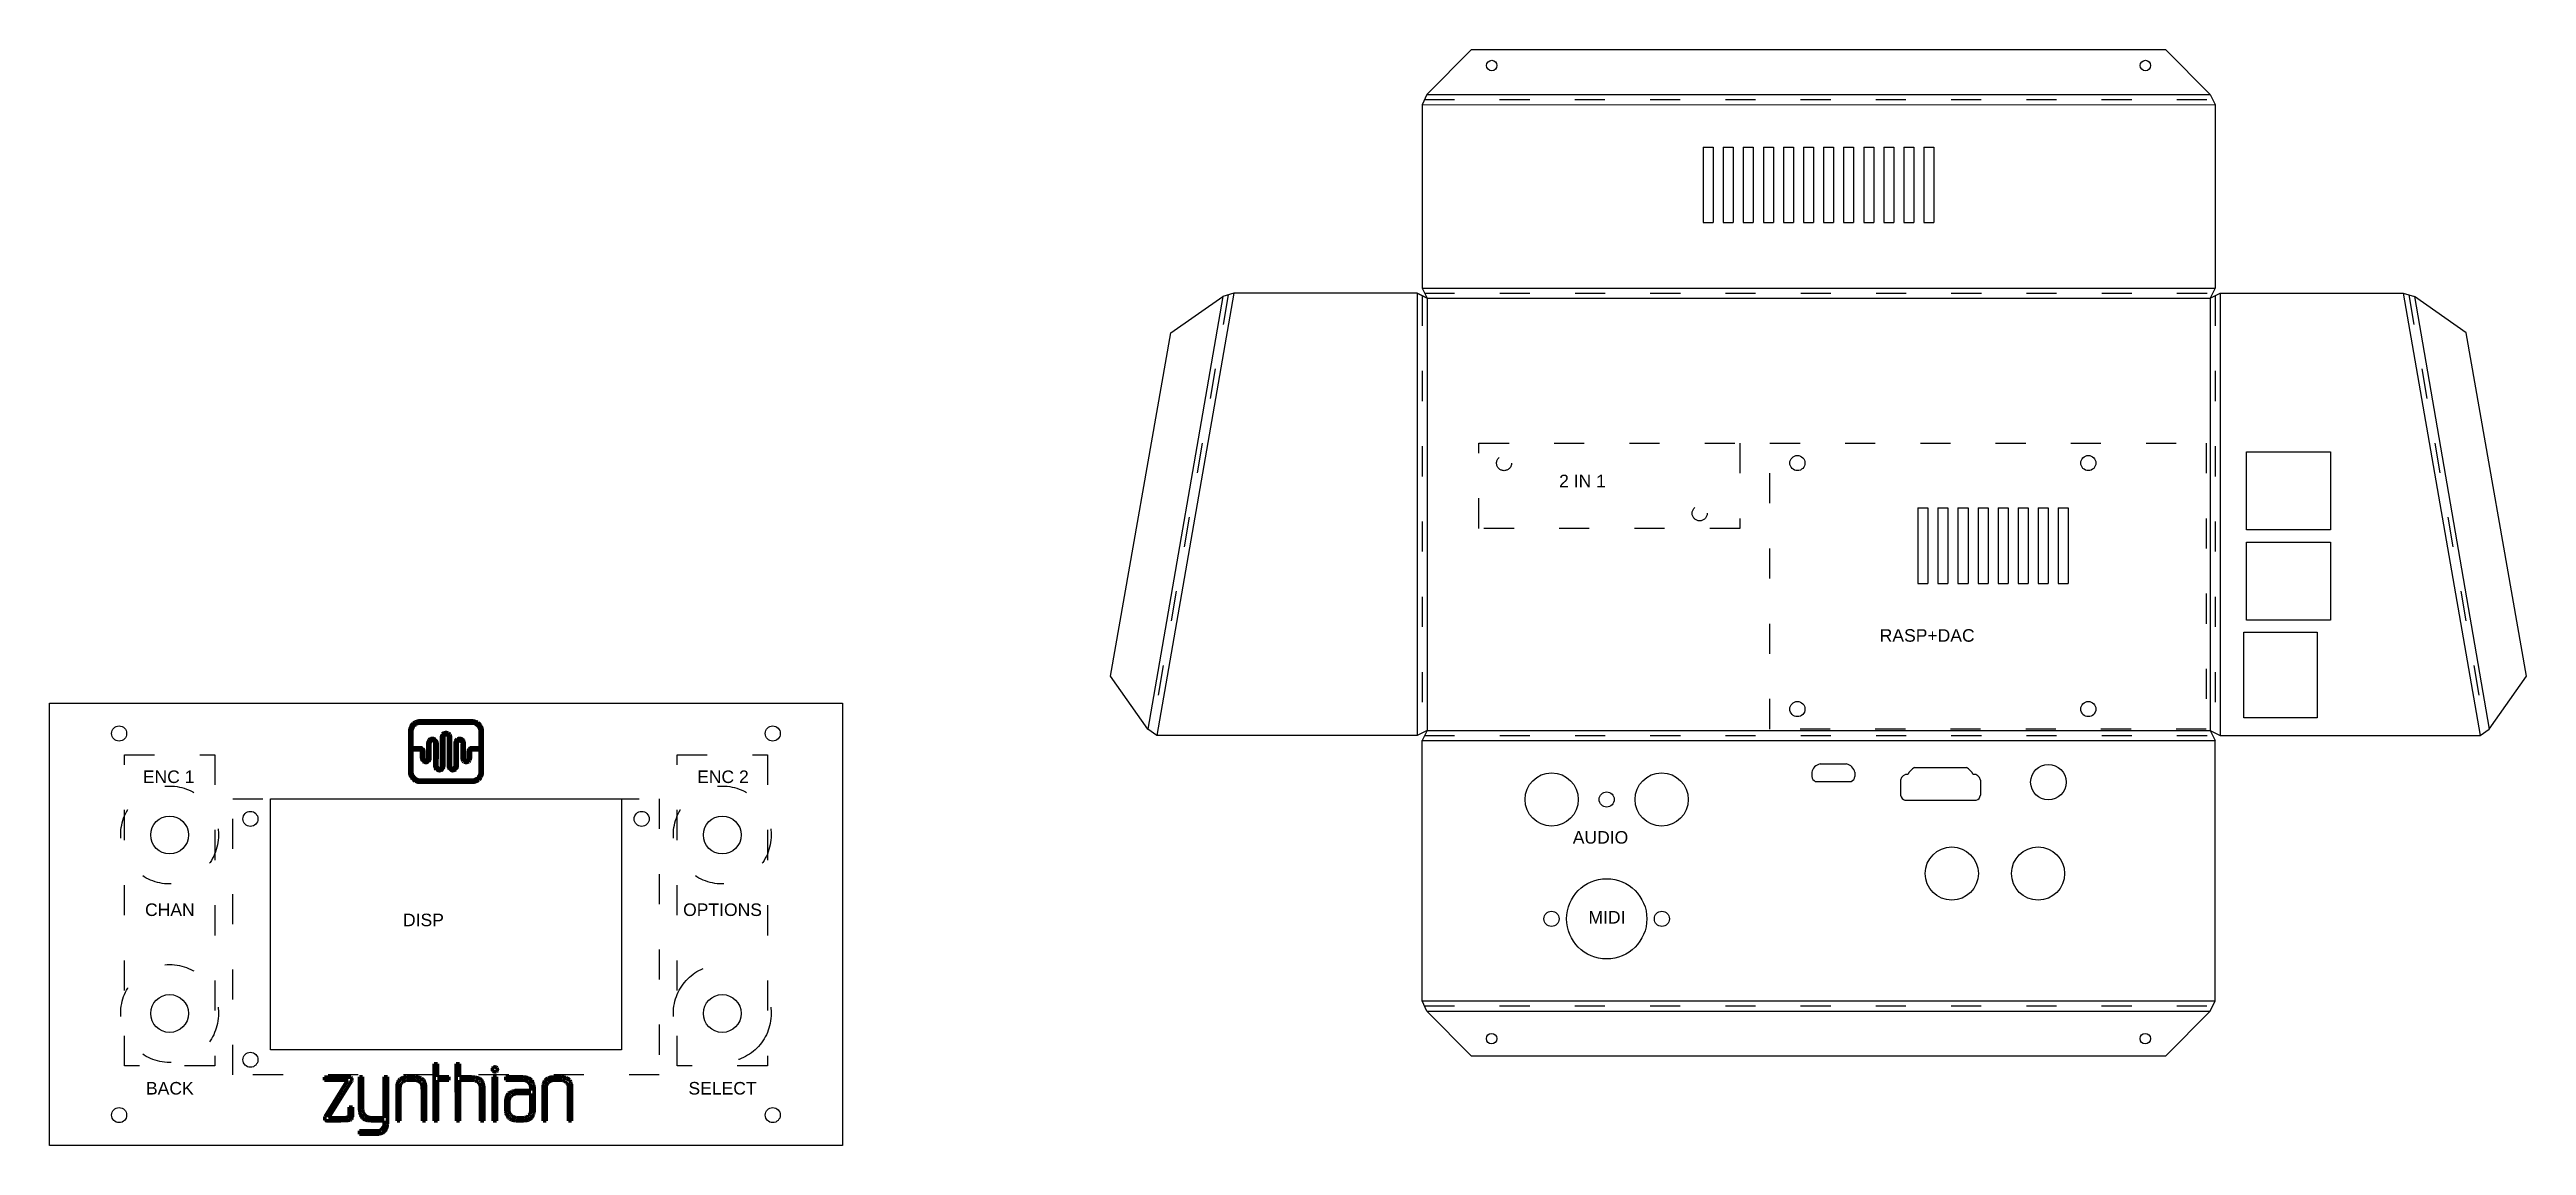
# Model space of a CAD drawing. Header units: millimetres. Extents: x 0 to 494, y 0 to 218.
import ezdxf

# ---------------------------------------------------------------- set-up
doc = ezdxf.new("R2010")
doc.units = ezdxf.units.MM
doc.linetypes.add('ACAD_ISO03W100', pattern=[30, 12, -18])
doc.layers.add('color#000000ff', color=7, linetype='Continuous', lineweight=100)
doc.layers.add('color#ffffffff', color=7, linetype='Continuous', lineweight=100)
doc.styles.get("Standard").update_dxf_attribs({"font": 'arial.ttf'})

msp = doc.modelspace()

# ---------------------------------------------------------------- texts
at = {"color": 5, "char_height": 2.5, "attachment_point": 1}
for s, insert in [('2 IN 1', (300.93, 133.67)), ('RASP+DAC', (364.84, 102.88)), ('ENC 1', (18.59, 74.72)), ('ENC 2', (129.09, 74.72)), ('AUDIO', (303.65, 62.64)), ('DISP', (70.45, 46.18)), ('MIDI', (306.78, 46.71))]:
    msp.add_mtext_dynamic_manual_height_columns(s, width=11.9434, gutter_width=12.5, heights=[0], dxfattribs=dict(at, insert=insert))
at = {"color": 7, "char_height": 2.5, "attachment_point": 5}
for s, insert in [('CHAN', (23.97, 46.95)), ('OPTIONS', (134.15, 46.95)), ('BACK', (23.97, 11.37)), ('SELECT', (134.15, 11.37))]:
    msp.add_mtext_dynamic_manual_height_columns(s, width=11.9434, gutter_width=12.5, heights=[0], dxfattribs=dict(at, insert=insert))

# ---------------------------------------------------------------- linework, layer by layer
at = {"color": 1}
for p, q in [((274.55, 209.46), (273.6, 207.38)), ((273.6, 207.38), (431.69, 207.45)), ((274.55, 209.46), (430.73, 209.45)), ((430.73, 209.46), (431.69, 207.45)), ((431.69, 207.45), (431.69, 170.84)), ((273.6, 207.38), (273.6, 170.84)), ((329.64, 198.96), (329.64, 183.9)), ((329.64, 198.96), (331.64, 198.96)), ((331.64, 198.96), (331.64, 183.9)), ((333.64, 198.96), (333.64, 183.9)), ((333.64, 198.96), (335.64, 198.96)), ((335.64, 198.96), (335.64, 183.9)), ((337.64, 198.96), (337.64, 183.9)), ((337.64, 198.96), (339.64, 198.96)), ((339.64, 198.96), (339.64, 183.9)), ((341.64, 198.96), (341.64, 183.9)), ((341.64, 198.96), (343.64, 198.96)), ((343.64, 198.96), (343.64, 183.9)), ((345.64, 198.96), (345.64, 183.9)), ((345.64, 198.96), (347.64, 198.96)), ((347.64, 198.96), (347.64, 183.9)), ((349.64, 198.96), (349.64, 183.9)), ((349.64, 198.96), (351.64, 198.96)), ((351.64, 198.96), (351.64, 183.9)), ((353.64, 198.96), (353.64, 183.9)), ((353.64, 198.96), (355.64, 198.96)), ((355.64, 198.96), (355.64, 183.9)), ((357.64, 198.96), (357.64, 183.9)), ((357.64, 198.96), (359.64, 198.96)), ((359.64, 198.96), (359.64, 183.9)), ((361.64, 198.96), (361.64, 183.9)), ((361.64, 198.96), (363.64, 198.96)), ((363.64, 198.96), (363.64, 183.9)), ((365.64, 198.96), (365.64, 183.9)), ((365.64, 198.96), (367.64, 198.96)), ((367.64, 198.96), (367.64, 183.9)), ((369.64, 198.96), (369.64, 183.9)), ((369.64, 198.96), (371.64, 198.96)), ((371.64, 198.96), (371.64, 183.9)), ((373.64, 198.96), (373.64, 183.9)), ((373.64, 198.96), (375.64, 198.96)), ((375.64, 198.96), (375.64, 183.9)), ((329.64, 183.9), (331.64, 183.9)), ((333.64, 183.9), (335.64, 183.9)), ((337.64, 183.9), (339.64, 183.9)), ((341.64, 183.9), (343.64, 183.9)), ((345.64, 183.9), (347.64, 183.9)), ((349.64, 183.9), (351.64, 183.9)), ((353.64, 183.9), (355.64, 183.9)), ((357.64, 183.9), (359.64, 183.9)), ((361.64, 183.9), (363.64, 183.9)), ((365.64, 183.9), (367.64, 183.9)), ((369.64, 183.9), (371.64, 183.9)), ((373.64, 183.9), (375.64, 183.9)), ((233.86, 169.21), (218.96, 82.93)), ((236.1, 169.84), (220.72, 81.67)), ((223.53, 161.97), (233.86, 169.21)), ((236.11, 169.84), (233.86, 169.21)), ((272.6, 169.84), (236.11, 169.84)), ((272.6, 169.84), (272.6, 81.67)), ((274.6, 168.84), (272.6, 169.84)), ((272.6, 169.84), (274.6, 168.84)), ((273.6, 170.84), (431.69, 170.84)), ((273.6, 170.84), (274.6, 168.84)), ((274.6, 168.84), (430.69, 168.84)), ((274.6, 168.84), (274.6, 82.67)), ((431.69, 170.84), (430.69, 168.84)), ((430.69, 168.84), (432.69, 169.84)), ((430.69, 168.84), (430.69, 82.67)), ((432.69, 169.84), (469.17, 169.84)), ((432.69, 169.84), (432.69, 81.67)), ((469.17, 169.84), (471.43, 169.21)), ((469.17, 169.84), (484.56, 81.67)), ((481.76, 161.97), (471.43, 169.21)), ((471.43, 169.21), (486.33, 82.93)), ((211.52, 93.54), (223.53, 161.97)), ((493.77, 93.54), (481.76, 161.97)), ((372.44, 127.04), (372.44, 111.97)), ((372.44, 127.04), (374.44, 127.04)), ((374.44, 127.04), (374.44, 111.97)), ((376.44, 127.04), (376.44, 111.97)), ((376.44, 127.04), (378.44, 127.04)), ((378.44, 127.04), (378.44, 111.97)), ((380.44, 127.04), (380.44, 111.97)), ((380.44, 127.04), (382.44, 127.04)), ((382.44, 127.04), (382.44, 111.97)), ((384.44, 127.04), (384.44, 111.97)), ((384.44, 127.04), (386.44, 127.04)), ((386.44, 127.04), (386.44, 111.97)), ((388.44, 127.04), (388.44, 111.97)), ((388.44, 127.04), (390.44, 127.04)), ((390.44, 127.04), (390.44, 111.97)), ((392.44, 127.04), (392.44, 111.97)), ((392.44, 127.04), (394.44, 127.04)), ((394.44, 127.04), (394.44, 111.97)), ((396.44, 127.04), (396.44, 111.97)), ((396.44, 127.04), (398.44, 127.04)), ((398.44, 127.04), (398.44, 111.97)), ((400.44, 127.04), (400.44, 111.97)), ((400.44, 127.04), (402.44, 127.04)), ((402.44, 127.04), (402.44, 111.97)), ((372.44, 111.97), (374.44, 111.97)), ((376.44, 111.97), (378.44, 111.97)), ((380.44, 111.97), (382.44, 111.97)), ((384.44, 111.97), (386.44, 111.97)), ((388.44, 111.97), (390.44, 111.97)), ((392.44, 111.97), (394.44, 111.97)), ((396.44, 111.97), (398.44, 111.97)), ((400.44, 111.97), (402.44, 111.97)), ((218.96, 82.93), (211.52, 93.54)), ((486.33, 82.93), (493.77, 93.54)), ((-0.01, 88.16), (158.08, 88.16)), ((-0.01, -0.01), (-0.01, 88.16)), ((158.08, 88.16), (158.08, -0.01)), ((220.72, 81.67), (218.96, 82.93)), ((272.6, 81.67), (220.72, 81.67)), ((274.6, 82.67), (272.6, 81.67)), ((274.6, 82.67), (273.6, 80.67)), ((273.6, 28.82), (273.6, 80.67)), ((273.6, 80.67), (431.69, 80.67)), ((274.6, 82.67), (430.69, 82.67)), ((430.69, 82.67), (431.69, 80.67)), ((430.69, 82.67), (432.69, 81.67)), ((431.69, 28.79), (431.69, 80.67)), ((432.69, 81.67), (484.56, 81.67)), ((484.56, 81.67), (486.33, 82.93)), ((351.29, 74.35), (351.29, 73.49)), ((352.94, 76.01), (358.25, 76.01)), ((359.9, 74.35), (359.9, 73.49)), ((371.8, 75.33), (382.11, 75.33)), ((352, 72.52), (359.18, 72.52)), ((368.98, 72.81), (368.98, 69.77)), ((384.93, 72.81), (384.93, 69.77)), ((44.03, 69.07), (114.03, 69.07)), ((44.03, 19.07), (44.03, 69.07)), ((114.03, 69.07), (114.03, 19.07)), ((369.87, 68.79), (384.02, 68.79)), ((274.55, 26.75), (273.6, 28.79)), ((273.6, 28.79), (431.69, 28.79)), ((274.55, 26.75), (430.73, 26.75)), ((430.73, 26.75), (431.69, 28.79)), ((114.03, 19.07), (44.03, 19.07)), ((158.08, -0.01), (-0.01, -0.01))]:
    msp.add_line(p, q, dxfattribs=at)
at = {"color": 7, "linetype": 'ACAD_ISO03W100', "ltscale": 0.5}
for p, q in [((274.07, 208.42), (431.21, 208.45)), ((234.98, 169.52), (219.7, 82.4)), ((273.6, 169.34), (273.6, 82.17)), ((274.1, 169.84), (431.19, 169.84)), ((431.69, 169.34), (431.69, 82.17)), ((470.3, 169.52), (485.59, 82.4)), ((274.1, 81.67), (431.19, 81.67)), ((274.07, 27.79), (431.21, 27.82))]:
    msp.add_line(p, q, dxfattribs=at)
at = {"color": 5, "linetype": 'ACAD_ISO03W100', "ltscale": 0.5}
for p, q in [((14.92, 77.86), (32.92, 77.86)), ((14.92, 15.86), (14.92, 77.86)), ((32.92, 77.86), (32.92, 15.86)), ((125.1, 77.86), (143.1, 77.86)), ((125.1, 15.86), (125.1, 77.86)), ((143.1, 77.86), (143.1, 15.86)), ((36.53, 69.07), (121.53, 69.07)), ((36.53, 14.07), (36.53, 69.07)), ((121.53, 69.07), (121.53, 14.07)), ((32.92, 15.86), (14.92, 15.86)), ((143.1, 15.86), (125.1, 15.86)), ((121.53, 14.07), (36.53, 14.07))]:
    msp.add_line(p, q, dxfattribs=at)
at = {"color": 1}
for points in [[(274.55, 209.46), (283.49, 218.4), (421.79, 218.4), (430.73, 209.46)], [(430.73, 26.75), (421.79, 17.81), (283.49, 17.81), (274.55, 26.75)]]:
    msp.add_lwpolyline(points, dxfattribs=at)
at = {"color": 5, "linetype": 'ACAD_ISO03W100', "ltscale": 0.5}
for points in [[(284.95, 122.97), (284.95, 139.97), (336.95, 139.97), (336.95, 122.97)], [(429.95, 139.97), (429.95, 82.97), (342.95, 82.97), (342.95, 139.97)]]:
    msp.add_lwpolyline(points, close=True, dxfattribs=at)
at = {"color": 1}
for points in [[(437.98, 138.24), (454.68, 138.24), (454.68, 122.68), (437.98, 122.68)], [(437.98, 120.22), (454.68, 120.22), (454.68, 104.66), (437.98, 104.66)], [(437.42, 102.27), (452.06, 102.27), (452.06, 85.18), (437.42, 85.18)]]:
    msp.add_lwpolyline(points, close=True, dxfattribs=at)
for centre, radius in [((287.49, 215.21), 1.04), ((417.8, 215.21), 1.04), ((348.43, 135.99), 1.51), ((406.43, 135.99), 1.51), ((348.43, 86.96), 1.51), ((406.43, 86.96), 1.51), ((13.86, 82.09), 1.5), ((144.16, 82.09), 1.5), ((299.44, 68.94), 5.3), ((321.37, 68.94), 5.3), ((398.46, 72.39), 3.53), ((310.41, 68.94), 1.5), ((23.92, 61.86), 3.77), ((40.03, 65.07), 1.5), ((118.03, 65.07), 1.5), ((134.1, 61.86), 3.77), ((379.21, 54.17), 5.3), ((396.41, 54.17), 5.3), ((310.41, 45.15), 8), ((299.41, 45.15), 1.5), ((321.41, 45.15), 1.5), ((23.92, 26.29), 3.77), ((134.1, 26.29), 3.77), ((287.47, 21.27), 1.04), ((417.77, 21.27), 1.04), ((40.03, 17.07), 1.5), ((13.86, 6.04), 1.5), ((144.16, 6.04), 1.5)]:
    msp.add_circle(centre, radius, dxfattribs=at)
at = {"color": 1, "linetype": 'ACAD_ISO03W100', "ltscale": 0.5}
for centre in [(289.95, 135.97), (328.95, 125.97)]:
    msp.add_circle(centre, 1.5, dxfattribs=at)
at = {"color": 5, "linetype": 'ACAD_ISO03W100', "ltscale": 0.5}
for centre in [(23.92, 61.86), (134.1, 61.86), (23.92, 26.29)]:
    msp.add_circle(centre, 9.75, dxfattribs=at)
at = {"color": 5, "linetype": 'ACAD_ISO03W100'}
msp.add_circle((134.1, 26.29), 9.75, dxfattribs=at)
at = {"color": 1}
for centre, radius, start, end in [((353.46, 73.84), 2.24, 103.4818, 166.8424), ((357.72, 73.84), 2.24, 13.1576, 76.5182), ((373.28, 72.53), 3.16, 117.8774, 153.4259), ((380.63, 72.53), 3.16, 26.5741, 62.1226), ((352.63, 73.74), 1.37, 190.4857, 242.5778), ((358.55, 73.74), 1.37, 297.4222, 349.5143), ((370.38, 72.52), 1.43, 86.8835, 168.159), ((370.21, 69.99), 1.25, 190.1588, 254.2253), ((383.54, 72.52), 1.43, 11.841, 93.1165), ((383.71, 69.99), 1.25, 285.7747, 349.8412)]:
    msp.add_arc(centre, radius, start, end, dxfattribs=at)
at = {"layer": 'color#000000ff'}
for p, q in [((72.39, 83.98), (72.35, 83.94)), ((72.43, 84.02), (72.39, 83.98)), ((72.48, 84.06), (72.43, 84.02)), ((72.52, 84.1), (72.48, 84.06)), ((72.56, 84.14), (72.52, 84.1)), ((72.61, 84.17), (72.56, 84.14)), ((72.66, 84.21), (72.61, 84.17)), ((72.7, 84.24), (72.66, 84.21)), ((72.75, 84.27), (72.7, 84.24)), ((72.8, 84.31), (72.75, 84.27)), ((72.85, 84.33), (72.8, 84.31)), ((72.9, 84.36), (72.85, 84.33)), ((72.95, 84.39), (72.9, 84.36)), ((73.01, 84.41), (72.95, 84.39)), ((73.06, 84.44), (73.01, 84.41)), ((73.03, 83.94), (73.08, 83.96)), ((73.11, 84.46), (73.06, 84.44)), ((73.08, 83.96), (73.13, 83.99)), ((73.17, 84.48), (73.11, 84.46)), ((73.13, 83.99), (73.17, 84.01)), ((73.22, 84.5), (73.17, 84.48)), ((73.17, 84.01), (73.22, 84.04)), ((73.28, 84.51), (73.22, 84.5)), ((73.22, 84.04), (73.27, 84.06)), ((73.27, 84.06), (73.32, 84.08)), ((73.33, 84.53), (73.28, 84.51)), ((73.32, 84.08), (73.37, 84.09)), ((73.39, 84.54), (73.33, 84.53)), ((73.37, 84.09), (73.42, 84.11)), ((73.44, 84.56), (73.39, 84.54)), ((73.42, 84.11), (73.47, 84.12)), ((73.5, 84.57), (73.44, 84.56)), ((73.47, 84.12), (73.52, 84.14)), ((73.56, 84.58), (73.5, 84.57)), ((73.52, 84.14), (73.57, 84.15)), ((73.62, 84.58), (73.56, 84.58)), ((73.57, 84.15), (73.62, 84.16)), ((73.91, 84.6), (73.62, 84.58)), ((73.62, 84.16), (73.68, 84.16)), ((73.68, 84.16), (73.73, 84.17)), ((73.73, 84.17), (73.78, 84.18)), ((73.78, 84.18), (73.83, 84.18)), ((73.83, 84.18), (73.89, 84.18)), ((73.89, 84.18), (84.17, 84.18)), ((84.19, 84.6), (73.91, 84.6)), ((84.17, 84.18), (84.2, 84.18)), ((84.25, 84.6), (84.19, 84.6)), ((84.2, 84.18), (84.23, 84.18)), ((84.23, 84.18), (84.26, 84.18)), ((84.3, 84.6), (84.25, 84.6)), ((84.26, 84.18), (84.29, 84.18)), ((84.29, 84.18), (84.32, 84.17)), ((84.36, 84.59), (84.3, 84.6)), ((84.32, 84.17), (84.34, 84.17)), ((84.34, 84.17), (84.37, 84.17)), ((84.41, 84.59), (84.36, 84.59)), ((84.37, 84.17), (84.4, 84.16)), ((84.4, 84.16), (84.43, 84.16)), ((84.47, 84.58), (84.41, 84.59)), ((84.43, 84.16), (84.46, 84.15)), ((84.46, 84.15), (84.48, 84.15)), ((84.52, 84.57), (84.47, 84.58)), ((84.48, 84.15), (84.51, 84.14)), ((84.51, 84.14), (84.54, 84.14)), ((84.58, 84.56), (84.52, 84.57)), ((84.54, 84.14), (84.57, 84.13)), ((84.57, 84.13), (84.6, 84.12)), ((84.63, 84.55), (84.58, 84.56)), ((84.6, 84.12), (84.62, 84.12)), ((84.62, 84.12), (84.65, 84.11)), ((84.69, 84.54), (84.63, 84.55)), ((84.65, 84.11), (84.68, 84.1)), ((84.68, 84.1), (84.7, 84.09)), ((84.74, 84.53), (84.69, 84.54)), ((84.7, 84.09), (84.73, 84.08)), ((84.73, 84.08), (84.76, 84.07)), ((84.8, 84.51), (84.74, 84.53)), ((84.76, 84.07), (84.78, 84.06)), ((84.78, 84.06), (84.81, 84.05)), ((84.85, 84.5), (84.8, 84.51)), ((84.81, 84.05), (84.84, 84.04)), ((84.84, 84.04), (84.86, 84.03)), ((84.9, 84.48), (84.85, 84.5)), ((84.86, 84.03), (84.89, 84.01)), ((84.89, 84.01), (84.91, 84)), ((84.95, 84.46), (84.9, 84.48)), ((84.91, 84), (84.94, 83.99)), ((84.94, 83.99), (84.97, 83.97)), ((85.01, 84.44), (84.95, 84.46)), ((84.97, 83.97), (85.02, 83.94)), ((85.06, 84.41), (85.01, 84.44)), ((85.02, 83.94), (85.07, 83.91)), ((85.11, 84.39), (85.06, 84.41)), ((85.16, 84.37), (85.11, 84.39)), ((85.21, 84.34), (85.16, 84.37)), ((85.25, 84.31), (85.21, 84.34)), ((85.3, 84.28), (85.25, 84.31)), ((85.35, 84.25), (85.3, 84.28)), ((85.39, 84.22), (85.35, 84.25)), ((85.44, 84.19), (85.39, 84.22)), ((85.48, 84.15), (85.44, 84.19)), ((85.53, 84.12), (85.48, 84.15)), ((85.57, 84.08), (85.53, 84.12)), ((85.61, 84.04), (85.57, 84.08)), ((85.65, 84.01), (85.61, 84.04)), ((85.67, 83.98), (85.65, 84.01)), ((85.7, 83.96), (85.67, 83.98)), ((85.72, 83.93), (85.7, 83.96)), ((71.82, 82.79), (71.81, 82.74)), ((71.81, 82.74), (71.81, 82.69)), ((71.81, 82.69), (71.81, 82.65)), ((71.81, 82.65), (71.81, 82.6)), ((71.81, 82.6), (71.81, 82.56)), ((71.81, 82.56), (71.81, 82.51)), ((71.81, 82.51), (71.81, 74.72)), ((71.83, 82.83), (71.82, 82.79)), ((71.84, 82.92), (71.83, 82.88)), ((71.83, 82.88), (71.83, 82.83)), ((71.85, 82.97), (71.84, 82.92)), ((71.86, 83.01), (71.85, 82.97)), ((71.87, 83.06), (71.86, 83.01)), ((71.88, 83.1), (71.87, 83.06)), ((71.9, 83.15), (71.88, 83.1)), ((71.91, 83.19), (71.9, 83.15)), ((71.93, 83.24), (71.91, 83.19)), ((71.94, 83.28), (71.93, 83.24)), ((71.96, 83.32), (71.94, 83.28)), ((71.98, 83.36), (71.96, 83.32)), ((71.99, 83.41), (71.98, 83.36)), ((72.01, 83.45), (71.99, 83.41)), ((72.04, 83.49), (72.01, 83.45)), ((72.06, 83.53), (72.04, 83.49)), ((72.08, 83.57), (72.06, 83.53)), ((72.1, 83.61), (72.08, 83.57)), ((72.13, 83.65), (72.1, 83.61)), ((72.15, 83.69), (72.13, 83.65)), ((72.18, 83.73), (72.15, 83.69)), ((72.21, 83.76), (72.18, 83.73)), ((72.24, 83.81), (72.21, 83.76)), ((72.22, 82.53), (72.23, 82.57)), ((72.22, 79.26), (72.22, 82.53)), ((73.72, 79.25), (72.22, 79.26)), ((72.23, 82.67), (72.24, 82.71)), ((72.23, 82.64), (72.23, 82.67)), ((72.23, 82.6), (72.23, 82.64)), ((72.23, 82.57), (72.23, 82.6)), ((72.28, 83.85), (72.24, 83.81)), ((72.24, 82.75), (72.25, 82.78)), ((72.24, 82.71), (72.24, 82.75)), ((72.25, 82.78), (72.26, 82.82)), ((72.26, 82.86), (72.27, 82.89)), ((72.26, 82.82), (72.26, 82.86)), ((72.27, 82.89), (72.28, 82.93)), ((72.31, 83.9), (72.28, 83.85)), ((72.28, 82.93), (72.29, 82.96)), ((72.29, 82.96), (72.3, 83)), ((72.3, 83), (72.31, 83.03)), ((72.35, 83.94), (72.31, 83.9)), ((72.31, 83.03), (72.32, 83.07)), ((72.32, 83.07), (72.34, 83.1)), ((72.34, 83.1), (72.35, 83.14)), ((72.35, 83.14), (72.36, 83.17)), ((72.36, 83.17), (72.38, 83.2)), ((72.38, 83.2), (72.39, 83.24)), ((72.39, 83.24), (72.41, 83.27)), ((72.41, 83.27), (72.43, 83.3)), ((72.43, 83.3), (72.45, 83.33)), ((72.45, 83.33), (72.46, 83.36)), ((72.46, 83.36), (72.48, 83.4)), ((72.48, 83.4), (72.5, 83.43)), ((72.5, 83.43), (72.52, 83.46)), ((72.52, 83.46), (72.55, 83.49)), ((72.55, 83.49), (72.57, 83.52)), ((72.57, 83.52), (72.6, 83.56)), ((72.6, 83.56), (72.63, 83.6)), ((72.63, 83.6), (72.67, 83.64)), ((72.67, 83.64), (72.7, 83.68)), ((72.7, 83.68), (72.74, 83.71)), ((72.74, 83.71), (72.78, 83.75)), ((72.78, 83.75), (72.82, 83.78)), ((72.82, 83.78), (72.86, 83.82)), ((72.86, 83.82), (72.9, 83.85)), ((72.9, 83.85), (72.95, 83.88)), ((72.95, 83.88), (72.99, 83.91)), ((72.99, 83.91), (73.03, 83.94)), ((73.85, 79.25), (73.72, 79.25)), ((73.95, 79.25), (73.85, 79.25)), ((73.99, 79.24), (73.95, 79.25)), ((74.04, 79.24), (73.99, 79.24)), ((74.06, 79.23), (74.04, 79.24)), ((74.08, 79.23), (74.06, 79.23)), ((74.1, 79.22), (74.08, 79.23)), ((74.13, 79.22), (74.1, 79.22)), ((74.15, 79.21), (74.13, 79.22)), ((74.17, 79.21), (74.15, 79.21)), ((74.19, 79.2), (74.17, 79.21)), ((74.21, 79.19), (74.19, 79.2)), ((74.23, 79.19), (74.21, 79.19)), ((74.25, 79.18), (74.23, 79.19)), ((74.27, 79.17), (74.25, 79.18)), ((74.29, 79.16), (74.27, 79.17)), ((74.31, 79.15), (74.29, 79.16)), ((74.33, 79.13), (74.31, 79.15)), ((74.35, 79.12), (74.33, 79.13)), ((74.36, 79.11), (74.35, 79.12)), ((74.39, 79.09), (74.36, 79.11)), ((74.42, 79.06), (74.39, 79.09)), ((74.44, 79.04), (74.42, 79.06)), ((74.46, 79.01), (74.44, 79.04)), ((74.48, 78.98), (74.46, 79.01)), ((75.42, 80.18), (75.41, 80.05)), ((75.41, 80.05), (75.41, 77.24)), ((75.43, 80.29), (75.42, 80.26)), ((75.42, 80.26), (75.42, 80.23)), ((75.42, 80.23), (75.42, 80.21)), ((75.42, 80.21), (75.42, 80.18)), ((75.44, 80.34), (75.43, 80.31)), ((75.43, 80.31), (75.43, 80.29)), ((75.45, 80.39), (75.44, 80.37)), ((75.44, 80.37), (75.44, 80.34)), ((75.46, 80.44), (75.45, 80.42)), ((75.45, 80.42), (75.45, 80.39)), ((75.47, 80.47), (75.46, 80.44)), ((75.48, 80.49), (75.47, 80.47)), ((75.49, 80.52), (75.48, 80.49)), ((75.5, 80.54), (75.49, 80.52)), ((75.51, 80.57), (75.5, 80.54)), ((75.52, 80.59), (75.51, 80.57)), ((75.53, 80.61), (75.52, 80.59)), ((75.54, 80.64), (75.53, 80.61)), ((75.55, 80.66), (75.54, 80.64)), ((75.57, 80.68), (75.55, 80.66)), ((75.58, 80.71), (75.57, 80.68)), ((75.6, 80.73), (75.58, 80.71)), ((75.61, 80.75), (75.6, 80.73)), ((75.63, 80.77), (75.61, 80.75)), ((75.64, 80.79), (75.63, 80.77)), ((75.66, 80.81), (75.64, 80.79)), ((75.68, 80.83), (75.66, 80.81)), ((75.69, 80.85), (75.68, 80.83)), ((75.71, 80.87), (75.69, 80.85)), ((75.73, 80.89), (75.71, 80.87)), ((75.75, 80.9), (75.73, 80.89)), ((75.76, 80.92), (75.75, 80.9)), ((75.78, 80.93), (75.76, 80.92)), ((75.8, 80.94), (75.78, 80.93)), ((75.82, 80.96), (75.8, 80.94)), ((75.84, 80.97), (75.82, 80.96)), ((75.83, 80.13), (75.84, 80.15)), ((75.83, 80.11), (75.83, 80.13)), ((75.83, 80.09), (75.83, 80.11)), ((75.83, 80.07), (75.83, 80.09)), ((75.83, 77.27), (75.83, 80.07)), ((75.86, 80.98), (75.84, 80.97)), ((75.84, 80.21), (75.85, 80.23)), ((75.84, 80.19), (75.84, 80.21)), ((75.84, 80.17), (75.84, 80.19)), ((75.84, 80.15), (75.84, 80.17)), ((75.85, 80.25), (75.86, 80.27)), ((75.85, 80.23), (75.85, 80.25)), ((75.88, 80.99), (75.86, 80.98)), ((75.86, 80.29), (75.87, 80.31)), ((75.86, 80.27), (75.86, 80.29)), ((75.87, 80.32), (75.88, 80.34)), ((75.87, 80.31), (75.87, 80.32)), ((75.9, 81), (75.88, 80.99)), ((75.88, 80.34), (75.89, 80.36)), ((75.89, 80.36), (75.9, 80.38)), ((75.92, 81.02), (75.9, 81)), ((75.9, 80.4), (75.91, 80.42)), ((75.9, 80.38), (75.9, 80.4)), ((75.91, 80.42), (75.92, 80.43)), ((75.94, 81.03), (75.92, 81.02)), ((75.92, 80.43), (75.93, 80.45)), ((75.93, 80.45), (75.94, 80.47)), ((75.96, 81.04), (75.94, 81.03)), ((75.94, 80.47), (75.95, 80.48)), ((75.95, 80.48), (75.97, 80.5)), ((75.98, 81.04), (75.96, 81.04)), ((75.97, 80.5), (75.98, 80.52)), ((76, 81.05), (75.98, 81.04)), ((75.98, 80.52), (75.99, 80.53)), ((75.99, 80.53), (76.01, 80.55)), ((76.02, 81.06), (76, 81.05)), ((76.01, 80.55), (76.02, 80.56)), ((76.04, 81.07), (76.02, 81.06)), ((76.02, 80.56), (76.03, 80.57)), ((76.03, 80.57), (76.05, 80.59)), ((76.06, 81.08), (76.04, 81.07)), ((76.05, 80.59), (76.07, 80.6)), ((76.09, 81.08), (76.06, 81.08)), ((76.07, 80.6), (76.09, 80.61)), ((76.11, 81.09), (76.09, 81.08)), ((76.09, 80.61), (76.11, 80.62)), ((76.13, 81.09), (76.11, 81.09)), ((76.11, 80.62), (76.13, 80.63)), ((76.15, 81.1), (76.13, 81.09)), ((76.13, 80.63), (76.15, 80.64)), ((76.17, 81.1), (76.15, 81.1)), ((76.15, 80.64), (76.17, 80.65)), ((76.2, 81.1), (76.17, 81.1)), ((76.17, 80.65), (76.19, 80.66)), ((76.19, 80.66), (76.22, 80.66)), ((76.22, 81.11), (76.2, 81.1)), ((76.24, 81.11), (76.22, 81.11)), ((76.22, 80.66), (76.24, 80.67)), ((76.26, 81.11), (76.24, 81.11)), ((76.24, 80.67), (76.26, 80.67)), ((76.29, 81.11), (76.26, 81.11)), ((76.26, 80.67), (76.3, 80.67)), ((76.31, 81.11), (76.29, 81.11)), ((76.3, 80.67), (76.33, 80.67)), ((76.33, 81.11), (76.31, 81.11)), ((76.34, 81.11), (76.33, 81.11)), ((76.33, 80.67), (76.37, 80.67)), ((76.36, 81.11), (76.34, 81.11)), ((76.39, 81.11), (76.36, 81.11)), ((76.37, 80.67), (76.38, 80.66)), ((76.38, 80.66), (76.4, 80.66)), ((76.42, 81.1), (76.39, 81.11)), ((76.4, 80.66), (76.42, 80.65)), ((76.46, 81.1), (76.42, 81.1)), ((76.42, 80.65), (76.43, 80.65)), ((76.43, 80.65), (76.45, 80.64)), ((76.45, 80.64), (76.47, 80.63)), ((76.49, 81.09), (76.46, 81.1)), ((76.47, 80.63), (76.48, 80.63)), ((76.48, 80.63), (76.5, 80.62)), ((76.52, 81.09), (76.49, 81.09)), ((76.5, 80.62), (76.51, 80.61)), ((76.51, 80.61), (76.53, 80.6)), ((76.55, 81.08), (76.52, 81.09)), ((76.53, 80.6), (76.54, 80.59)), ((76.54, 80.59), (76.56, 80.58)), ((76.6, 81.06), (76.55, 81.08)), ((76.56, 80.58), (76.57, 80.57)), ((76.57, 80.57), (76.58, 80.56)), ((76.58, 80.56), (76.6, 80.55)), ((76.65, 81.04), (76.6, 81.06)), ((76.6, 80.55), (76.61, 80.53)), ((76.61, 80.53), (76.62, 80.52)), ((76.62, 80.52), (76.63, 80.51)), ((76.63, 80.51), (76.65, 80.49)), ((76.71, 81.02), (76.65, 81.04)), ((76.65, 80.49), (76.66, 80.48)), ((76.66, 80.48), (76.67, 80.47)), ((76.67, 80.47), (76.68, 80.45)), ((76.68, 80.45), (76.69, 80.44)), ((76.69, 80.44), (76.7, 80.42)), ((76.7, 80.42), (76.71, 80.41)), ((76.76, 80.99), (76.71, 81.02)), ((76.71, 80.41), (76.71, 80.39)), ((76.71, 80.39), (76.72, 80.37)), ((76.72, 80.37), (76.73, 80.36)), ((76.73, 80.36), (76.74, 80.34)), ((76.74, 80.34), (76.74, 80.33)), ((76.74, 80.33), (76.75, 80.31)), ((76.75, 80.31), (76.75, 80.3)), ((76.75, 80.3), (76.76, 80.28)), ((76.78, 80.97), (76.76, 80.99)), ((76.76, 80.28), (76.76, 80.27)), ((76.76, 80.27), (76.77, 80.24)), ((76.77, 80.24), (76.78, 80.2)), ((76.8, 80.96), (76.78, 80.97)), ((76.78, 80.2), (76.79, 80.17)), ((76.79, 80.17), (76.79, 80.13)), ((76.79, 80.13), (76.8, 80.06)), ((76.82, 80.95), (76.8, 80.96)), ((76.8, 80.06), (76.8, 79.88)), ((76.8, 79.88), (76.8, 75.65)), ((76.84, 80.94), (76.82, 80.95)), ((76.85, 80.92), (76.84, 80.94)), ((76.87, 80.91), (76.85, 80.92)), ((76.89, 80.89), (76.87, 80.91)), ((76.91, 80.88), (76.89, 80.89)), ((76.92, 80.86), (76.91, 80.88)), ((76.94, 80.85), (76.92, 80.86)), ((76.95, 80.83), (76.94, 80.85)), ((76.97, 80.82), (76.95, 80.83)), ((76.98, 80.8), (76.97, 80.82)), ((77, 80.78), (76.98, 80.8)), ((77.01, 80.76), (77, 80.78)), ((77.03, 80.75), (77.01, 80.76)), ((77.04, 80.73), (77.03, 80.75)), ((77.05, 80.71), (77.04, 80.73)), ((77.06, 80.69), (77.05, 80.71)), ((77.08, 80.67), (77.06, 80.69)), ((77.09, 80.65), (77.08, 80.67)), ((77.1, 80.64), (77.09, 80.65)), ((77.11, 80.62), (77.1, 80.64)), ((77.12, 80.6), (77.11, 80.62)), ((77.13, 80.58), (77.12, 80.6)), ((77.14, 80.56), (77.13, 80.58)), ((77.15, 80.54), (77.14, 80.56)), ((77.16, 80.51), (77.15, 80.54)), ((77.16, 80.49), (77.16, 80.51)), ((77.17, 80.47), (77.16, 80.49)), ((77.18, 80.44), (77.17, 80.47)), ((77.19, 80.41), (77.18, 80.44)), ((77.2, 80.38), (77.19, 80.41)), ((77.2, 80.35), (77.2, 80.38)), ((77.21, 80.33), (77.2, 80.35)), ((77.21, 80.3), (77.21, 80.33)), ((77.22, 80.27), (77.21, 80.3)), ((77.22, 80.24), (77.22, 80.27)), ((77.23, 80.21), (77.22, 80.24)), ((77.23, 80.18), (77.23, 80.21)), ((77.23, 80.15), (77.23, 80.18)), ((77.24, 80.09), (77.23, 80.15)), ((77.24, 80.04), (77.24, 80.09)), ((77.24, 79.98), (77.24, 80.04)), ((77.24, 79.66), (77.24, 79.98)), ((77.24, 78.84), (77.24, 79.66)), ((78.15, 81.52), (78.14, 81.49)), ((78.14, 81.49), (78.14, 81.46)), ((78.14, 81.46), (78.14, 81.43)), ((78.14, 81.43), (78.14, 81.4)), ((78.14, 81.4), (78.14, 81.37)), ((78.14, 81.37), (78.14, 75.71)), ((78.16, 81.58), (78.15, 81.55)), ((78.15, 81.55), (78.15, 81.52)), ((78.17, 81.61), (78.16, 81.58)), ((78.18, 81.64), (78.17, 81.61)), ((78.19, 81.7), (78.18, 81.67)), ((78.18, 81.67), (78.18, 81.64)), ((78.2, 81.73), (78.19, 81.7)), ((78.22, 81.76), (78.2, 81.73)), ((78.23, 81.78), (78.22, 81.76)), ((78.24, 81.81), (78.23, 81.78)), ((78.26, 81.84), (78.24, 81.81)), ((78.27, 81.86), (78.26, 81.84)), ((78.29, 81.89), (78.27, 81.86)), ((78.3, 81.92), (78.29, 81.89)), ((78.32, 81.94), (78.3, 81.92)), ((78.34, 81.96), (78.32, 81.94)), ((78.36, 81.99), (78.34, 81.96)), ((78.38, 82.01), (78.36, 81.99)), ((78.4, 82.03), (78.38, 82.01)), ((78.42, 82.05), (78.4, 82.03)), ((78.44, 82.07), (78.42, 82.05)), ((78.47, 82.09), (78.44, 82.07)), ((78.49, 82.11), (78.47, 82.09)), ((78.52, 82.13), (78.49, 82.11)), ((78.56, 82.15), (78.52, 82.13)), ((78.6, 82.17), (78.56, 82.15)), ((78.57, 81.45), (78.58, 81.48)), ((78.57, 81.42), (78.57, 81.45)), ((78.57, 81.39), (78.57, 81.42)), ((78.57, 76.86), (78.57, 81.39)), ((78.58, 81.51), (78.59, 81.54)), ((78.58, 81.48), (78.58, 81.51)), ((78.59, 81.54), (78.6, 81.56)), ((78.64, 82.19), (78.6, 82.17)), ((78.6, 81.56), (78.62, 81.59)), ((78.62, 81.59), (78.63, 81.61)), ((78.63, 81.61), (78.65, 81.64)), ((78.68, 82.21), (78.64, 82.19)), ((78.65, 81.64), (78.66, 81.66)), ((78.66, 81.66), (78.68, 81.68)), ((78.72, 82.22), (78.68, 82.21)), ((78.68, 81.68), (78.7, 81.7)), ((78.7, 81.7), (78.73, 81.72)), ((78.76, 82.24), (78.72, 82.22)), ((78.73, 81.72), (78.75, 81.74)), ((78.75, 81.74), (78.77, 81.76)), ((78.81, 82.25), (78.76, 82.24)), ((78.77, 81.76), (78.8, 81.77)), ((78.8, 81.77), (78.82, 81.79)), ((78.85, 82.26), (78.81, 82.25)), ((78.82, 81.79), (78.85, 81.8)), ((78.9, 82.27), (78.85, 82.26)), ((78.85, 81.8), (78.88, 81.81)), ((78.88, 81.81), (78.9, 81.82)), ((78.94, 82.27), (78.9, 82.27)), ((78.9, 81.82), (78.93, 81.83)), ((78.93, 81.83), (78.96, 81.83)), ((78.99, 82.27), (78.94, 82.27)), ((78.96, 81.83), (78.99, 81.84)), ((79.03, 82.28), (78.99, 82.27)), ((78.99, 81.84), (79.02, 81.84)), ((79.02, 81.84), (79.05, 81.84)), ((79.08, 82.27), (79.03, 82.28)), ((79.05, 81.84), (79.08, 81.84)), ((79.12, 82.27), (79.08, 82.27)), ((79.08, 81.84), (79.1, 81.83)), ((79.1, 81.83), (79.13, 81.83)), ((79.17, 82.27), (79.12, 82.27)), ((79.13, 81.83), (79.16, 81.82)), ((79.16, 81.82), (79.18, 81.81)), ((79.21, 82.26), (79.17, 82.27)), ((79.18, 81.81), (79.19, 81.81)), ((79.19, 81.81), (79.21, 81.8)), ((79.25, 82.25), (79.21, 82.26)), ((79.21, 81.8), (79.22, 81.8)), ((79.22, 81.8), (79.23, 81.79)), ((79.23, 81.79), (79.25, 81.78)), ((79.3, 82.24), (79.25, 82.25)), ((79.25, 81.78), (79.26, 81.78)), ((79.26, 81.78), (79.28, 81.77)), ((79.28, 81.77), (79.29, 81.76)), ((79.29, 81.76), (79.3, 81.75)), ((79.34, 82.23), (79.3, 82.24)), ((79.3, 81.75), (79.32, 81.74)), ((79.32, 81.74), (79.33, 81.74)), ((79.33, 81.74), (79.34, 81.73)), ((79.38, 82.21), (79.34, 82.23)), ((79.34, 81.73), (79.35, 81.72)), ((79.35, 81.72), (79.36, 81.7)), ((79.36, 81.7), (79.38, 81.69)), ((79.43, 82.19), (79.38, 82.21)), ((79.38, 81.69), (79.39, 81.68)), ((79.39, 81.68), (79.4, 81.67)), ((79.4, 81.67), (79.41, 81.66)), ((79.41, 81.66), (79.42, 81.65)), ((79.42, 81.65), (79.43, 81.63)), ((79.47, 82.17), (79.43, 82.19)), ((79.43, 81.63), (79.43, 81.62)), ((79.43, 81.62), (79.44, 81.61)), ((79.44, 81.61), (79.45, 81.59)), ((79.45, 81.59), (79.46, 81.58)), ((79.46, 81.58), (79.46, 81.56)), ((79.46, 81.56), (79.47, 81.55)), ((79.51, 82.15), (79.47, 82.17)), ((79.47, 81.55), (79.47, 81.54)), ((79.47, 81.54), (79.48, 81.52)), ((79.48, 81.52), (79.49, 81.48)), ((79.49, 81.48), (79.5, 81.3)), ((79.5, 81.3), (79.5, 75.67)), ((79.54, 82.13), (79.51, 82.15)), ((79.58, 82.1), (79.54, 82.13)), ((79.62, 82.08), (79.58, 82.1)), ((79.65, 82.05), (79.62, 82.08)), ((79.68, 82.01), (79.65, 82.05)), ((79.71, 81.98), (79.68, 82.01)), ((79.73, 81.96), (79.71, 81.98)), ((79.74, 81.94), (79.73, 81.96)), ((79.76, 81.92), (79.74, 81.94)), ((79.77, 81.9), (79.76, 81.92)), ((79.78, 81.88), (79.77, 81.9)), ((79.8, 81.86), (79.78, 81.88)), ((79.81, 81.84), (79.8, 81.86)), ((79.82, 81.82), (79.81, 81.84)), ((79.83, 81.8), (79.82, 81.82)), ((79.84, 81.78), (79.83, 81.8)), ((79.85, 81.76), (79.84, 81.78)), ((79.86, 81.73), (79.85, 81.76)), ((79.87, 81.71), (79.86, 81.73)), ((79.88, 81.69), (79.87, 81.71)), ((79.88, 81.67), (79.88, 81.69)), ((79.89, 81.64), (79.88, 81.67)), ((79.9, 81.62), (79.89, 81.64)), ((79.9, 81.6), (79.9, 81.62)), ((79.91, 81.57), (79.9, 81.6)), ((79.91, 81.55), (79.91, 81.57)), ((79.92, 81.53), (79.91, 81.55)), ((79.92, 81.5), (79.92, 81.53)), ((79.93, 81.48), (79.92, 81.5)), ((79.93, 81.46), (79.93, 81.48)), ((79.93, 81.43), (79.93, 81.46)), ((79.93, 81.41), (79.93, 81.43)), ((79.93, 81.38), (79.93, 81.41)), ((79.94, 81.36), (79.93, 81.38)), ((79.94, 81.34), (79.94, 81.36)), ((79.94, 75.75), (79.94, 81.34)), ((80.84, 80.21), (80.83, 80.19)), ((80.83, 80.19), (80.83, 80.17)), ((80.83, 80.17), (80.83, 80.14)), ((80.83, 80.14), (80.83, 80.12)), ((80.83, 80.12), (80.83, 80.09)), ((80.83, 80.09), (80.83, 80.04)), ((80.83, 80.04), (80.83, 79.99)), ((80.83, 79.99), (80.83, 78.65)), ((80.85, 80.29), (80.84, 80.26)), ((80.84, 80.26), (80.84, 80.24)), ((80.84, 80.24), (80.84, 80.21)), ((80.86, 80.33), (80.85, 80.31)), ((80.85, 80.31), (80.85, 80.29)), ((80.87, 80.38), (80.86, 80.36)), ((80.86, 80.36), (80.86, 80.33)), ((80.88, 80.41), (80.87, 80.38)), ((80.89, 80.45), (80.88, 80.43)), ((80.88, 80.43), (80.88, 80.41)), ((80.9, 80.48), (80.89, 80.45)), ((80.91, 80.5), (80.9, 80.48)), ((80.92, 80.54), (80.91, 80.52)), ((80.91, 80.52), (80.91, 80.5)), ((80.93, 80.57), (80.92, 80.54)), ((80.94, 80.59), (80.93, 80.57)), ((80.96, 80.61), (80.94, 80.59)), ((80.97, 80.63), (80.96, 80.61)), ((80.98, 80.65), (80.97, 80.63)), ((80.99, 80.67), (80.98, 80.65)), ((81.01, 80.7), (80.99, 80.67)), ((81.03, 80.73), (81.01, 80.7)), ((81.04, 80.75), (81.03, 80.73)), ((81.06, 80.78), (81.04, 80.75)), ((81.09, 80.8), (81.06, 80.78)), ((81.11, 80.83), (81.09, 80.8)), ((81.13, 80.85), (81.11, 80.83)), ((81.15, 80.87), (81.13, 80.85)), ((81.18, 80.9), (81.15, 80.87)), ((81.2, 80.92), (81.18, 80.9)), ((81.23, 80.94), (81.2, 80.92)), ((81.25, 80.95), (81.23, 80.94)), ((81.28, 80.97), (81.25, 80.95)), ((81.27, 80.09), (81.28, 80.12)), ((81.27, 80.05), (81.27, 80.09)), ((81.27, 75.76), (81.27, 80.05)), ((81.31, 80.99), (81.28, 80.97)), ((81.28, 80.16), (81.29, 80.2)), ((81.28, 80.12), (81.28, 80.16)), ((81.29, 80.22), (81.3, 80.23)), ((81.29, 80.2), (81.29, 80.22)), ((81.3, 80.25), (81.31, 80.27)), ((81.3, 80.23), (81.3, 80.25)), ((81.34, 81), (81.31, 80.99)), ((81.31, 80.29), (81.32, 80.31)), ((81.31, 80.27), (81.31, 80.29)), ((81.32, 80.32), (81.33, 80.34)), ((81.32, 80.31), (81.32, 80.32)), ((81.33, 80.34), (81.34, 80.36)), ((81.36, 81.02), (81.34, 81)), ((81.34, 80.38), (81.35, 80.39)), ((81.34, 80.36), (81.34, 80.38)), ((81.35, 80.39), (81.36, 80.41)), ((81.39, 81.03), (81.36, 81.02)), ((81.36, 80.41), (81.37, 80.42)), ((81.37, 80.42), (81.38, 80.44)), ((81.38, 80.44), (81.39, 80.46)), ((81.42, 81.05), (81.39, 81.03)), ((81.39, 80.46), (81.4, 80.47)), ((81.4, 80.47), (81.41, 80.49)), ((81.41, 80.49), (81.42, 80.5)), ((81.45, 81.06), (81.42, 81.05)), ((81.42, 80.5), (81.44, 80.51)), ((81.44, 80.51), (81.45, 80.53)), ((81.48, 81.07), (81.45, 81.06)), ((81.45, 80.53), (81.46, 80.54)), ((81.46, 80.54), (81.47, 80.55)), ((81.47, 80.55), (81.48, 80.56)), ((81.51, 81.08), (81.48, 81.07)), ((81.48, 80.56), (81.49, 80.57)), ((81.49, 80.57), (81.5, 80.58)), ((81.5, 80.58), (81.51, 80.59)), ((81.55, 81.09), (81.51, 81.08)), ((81.51, 80.59), (81.53, 80.59)), ((81.53, 80.59), (81.54, 80.6)), ((81.54, 80.6), (81.55, 80.61)), ((81.58, 81.09), (81.55, 81.09)), ((81.55, 80.61), (81.56, 80.62)), ((81.56, 80.62), (81.57, 80.62)), ((81.57, 80.62), (81.58, 80.63)), ((81.61, 81.1), (81.58, 81.09)), ((81.58, 80.63), (81.6, 80.63)), ((81.6, 80.63), (81.61, 80.64)), ((81.64, 81.1), (81.61, 81.1)), ((81.61, 80.64), (81.62, 80.64)), ((81.62, 80.64), (81.64, 80.65)), ((81.67, 81.11), (81.64, 81.1)), ((81.64, 80.65), (81.65, 80.65)), ((81.65, 80.65), (81.66, 80.66)), ((81.66, 80.66), (81.67, 80.66)), ((81.7, 81.11), (81.67, 81.11)), ((81.67, 80.66), (81.69, 80.66)), ((81.69, 80.66), (81.7, 80.66)), ((81.74, 81.11), (81.7, 81.11)), ((81.7, 80.66), (81.71, 80.67)), ((81.71, 80.67), (81.73, 80.67)), ((81.73, 80.67), (81.74, 80.67)), ((81.77, 81.11), (81.74, 81.11)), ((81.74, 80.67), (81.76, 80.67)), ((81.76, 80.67), (81.77, 80.67)), ((81.8, 81.11), (81.77, 81.11)), ((81.77, 80.67), (81.78, 80.67)), ((81.78, 80.67), (81.8, 80.67)), ((81.82, 81.11), (81.8, 81.11)), ((81.8, 80.67), (81.81, 80.67)), ((81.81, 80.67), (81.82, 80.67)), ((81.85, 81.11), (81.82, 81.11)), ((81.82, 80.67), (81.84, 80.66)), ((81.84, 80.66), (81.85, 80.66)), ((81.88, 81.1), (81.85, 81.11)), ((81.85, 80.66), (81.86, 80.66)), ((81.86, 80.66), (81.88, 80.66)), ((81.9, 81.1), (81.88, 81.1)), ((81.88, 80.66), (81.89, 80.65)), ((81.89, 80.65), (81.9, 80.65)), ((81.93, 81.09), (81.9, 81.1)), ((81.9, 80.65), (81.91, 80.65)), ((81.91, 80.65), (81.92, 80.64)), ((81.92, 80.64), (81.94, 80.64)), ((81.96, 81.09), (81.93, 81.09)), ((81.94, 80.64), (81.95, 80.63)), ((81.95, 80.63), (81.96, 80.62)), ((81.98, 81.08), (81.96, 81.09)), ((81.96, 80.62), (81.97, 80.62)), ((81.97, 80.62), (81.99, 80.6)), ((82.01, 81.07), (81.98, 81.08)), ((81.99, 80.6), (82.01, 80.59)), ((82.04, 81.07), (82.01, 81.07)), ((82.01, 80.59), (82.03, 80.57)), ((82.03, 80.57), (82.05, 80.55)), ((82.06, 81.06), (82.04, 81.07)), ((82.05, 80.55), (82.07, 80.54)), ((82.09, 81.05), (82.06, 81.06)), ((82.07, 80.54), (82.09, 80.52)), ((82.11, 81.04), (82.09, 81.05)), ((82.09, 80.52), (82.1, 80.5)), ((82.1, 80.5), (82.12, 80.47)), ((82.14, 81.02), (82.11, 81.04)), ((82.12, 80.47), (82.13, 80.46)), ((82.13, 80.46), (82.13, 80.45)), ((82.13, 80.45), (82.14, 80.44)), ((82.16, 81.01), (82.14, 81.02)), ((82.14, 80.44), (82.15, 80.43)), ((82.15, 80.43), (82.16, 80.41)), ((82.18, 81), (82.16, 81.01)), ((82.16, 80.41), (82.17, 80.38)), ((82.17, 80.38), (82.18, 80.36)), ((82.21, 80.98), (82.18, 81)), ((82.18, 80.36), (82.19, 80.33)), ((82.19, 80.33), (82.2, 80.29)), ((82.2, 80.29), (82.21, 80.24)), ((82.23, 80.97), (82.21, 80.98)), ((82.21, 80.24), (82.23, 80.09)), ((82.25, 80.95), (82.23, 80.97)), ((82.23, 80.09), (82.24, 77.2)), ((82.27, 80.94), (82.25, 80.95)), ((82.3, 80.92), (82.27, 80.94)), ((82.32, 80.9), (82.3, 80.92)), ((82.34, 80.89), (82.32, 80.9)), ((82.36, 80.87), (82.34, 80.89)), ((82.38, 80.85), (82.36, 80.87)), ((82.39, 80.83), (82.38, 80.85)), ((82.41, 80.81), (82.39, 80.83)), ((82.43, 80.79), (82.41, 80.81)), ((82.45, 80.76), (82.43, 80.79)), ((82.46, 80.74), (82.45, 80.76)), ((82.47, 80.72), (82.46, 80.74)), ((82.49, 80.7), (82.47, 80.72)), ((82.5, 80.68), (82.49, 80.7)), ((82.51, 80.66), (82.5, 80.68)), ((82.53, 80.64), (82.51, 80.66)), ((82.54, 80.62), (82.53, 80.64)), ((82.55, 80.59), (82.54, 80.62)), ((82.56, 80.57), (82.55, 80.59)), ((82.57, 80.55), (82.56, 80.57)), ((82.58, 80.53), (82.57, 80.55)), ((82.58, 80.5), (82.58, 80.53)), ((82.59, 80.48), (82.58, 80.5)), ((82.6, 80.46), (82.59, 80.48)), ((82.61, 80.43), (82.6, 80.46)), ((82.61, 80.41), (82.61, 80.43)), ((82.62, 80.38), (82.61, 80.41)), ((82.62, 80.36), (82.62, 80.38)), ((82.63, 80.33), (82.62, 80.36)), ((82.64, 80.29), (82.63, 80.33)), ((82.65, 80.24), (82.64, 80.29)), ((82.65, 80.19), (82.65, 80.24)), ((82.66, 80.14), (82.65, 80.19)), ((82.66, 80.09), (82.66, 80.14)), ((82.66, 77.25), (82.66, 80.09)), ((83.61, 79.02), (83.6, 79)), ((83.62, 79.03), (83.61, 79.02)), ((83.64, 79.05), (83.62, 79.03)), ((83.65, 79.07), (83.64, 79.05)), ((83.67, 79.08), (83.65, 79.07)), ((83.68, 79.1), (83.67, 79.08)), ((83.7, 79.11), (83.68, 79.1)), ((83.72, 79.12), (83.7, 79.11)), ((83.74, 79.14), (83.72, 79.12)), ((83.76, 79.15), (83.74, 79.14)), ((83.78, 79.16), (83.76, 79.15)), ((83.8, 79.17), (83.78, 79.16)), ((83.82, 79.18), (83.8, 79.17)), ((83.84, 79.19), (83.82, 79.18)), ((83.86, 79.2), (83.84, 79.19)), ((83.88, 79.2), (83.86, 79.2)), ((83.91, 79.21), (83.88, 79.2)), ((83.93, 79.22), (83.91, 79.21)), ((83.95, 79.22), (83.93, 79.22)), ((83.97, 79.23), (83.95, 79.22)), ((84, 79.23), (83.97, 79.23)), ((84.02, 79.23), (84, 79.23)), ((84.04, 79.24), (84.02, 79.23)), ((84.06, 79.24), (84.04, 79.24)), ((84.11, 79.24), (84.06, 79.24)), ((84.16, 79.25), (84.11, 79.24)), ((84.34, 79.25), (84.16, 79.25)), ((85.84, 79.25), (84.34, 79.25)), ((85.07, 83.91), (85.13, 83.88)), ((85.13, 83.88), (85.18, 83.84)), ((85.18, 83.84), (85.23, 83.8)), ((85.23, 83.8), (85.28, 83.76)), ((85.28, 83.76), (85.32, 83.72)), ((85.32, 83.72), (85.37, 83.67)), ((85.37, 83.67), (85.41, 83.63)), ((85.41, 83.63), (85.45, 83.58)), ((85.45, 83.58), (85.49, 83.53)), ((85.49, 83.53), (85.53, 83.48)), ((85.53, 83.48), (85.56, 83.43)), ((85.56, 83.43), (85.6, 83.37)), ((85.6, 83.37), (85.63, 83.32)), ((85.63, 83.32), (85.66, 83.26)), ((85.66, 83.26), (85.69, 83.21)), ((85.69, 83.21), (85.71, 83.15)), ((85.71, 83.15), (85.73, 83.09)), ((85.74, 83.91), (85.72, 83.93)), ((85.73, 83.09), (85.76, 83.03)), ((85.77, 83.88), (85.74, 83.91)), ((85.76, 83.03), (85.77, 82.97)), ((85.79, 83.86), (85.77, 83.88)), ((85.77, 82.97), (85.79, 82.91)), ((85.81, 83.83), (85.79, 83.86)), ((85.79, 82.91), (85.81, 82.85)), ((85.83, 83.8), (85.81, 83.83)), ((85.81, 82.85), (85.82, 82.79)), ((85.82, 82.79), (85.83, 82.72)), ((85.85, 83.78), (85.83, 83.8)), ((85.83, 82.72), (85.83, 82.66)), ((85.83, 82.66), (85.84, 82.6)), ((85.84, 82.6), (85.84, 82.54)), ((85.84, 82.54), (85.84, 82.47)), ((85.84, 82.47), (85.84, 79.25)), ((85.87, 83.75), (85.85, 83.78)), ((85.89, 83.72), (85.87, 83.75)), ((85.91, 83.69), (85.89, 83.72)), ((85.93, 83.67), (85.91, 83.69)), ((85.95, 83.64), (85.93, 83.67)), ((85.96, 83.61), (85.95, 83.64)), ((85.98, 83.58), (85.96, 83.61)), ((86, 83.55), (85.98, 83.58)), ((86.02, 83.52), (86, 83.55)), ((86.03, 83.49), (86.02, 83.52)), ((86.05, 83.46), (86.03, 83.49)), ((86.06, 83.43), (86.05, 83.46)), ((86.08, 83.4), (86.06, 83.43)), ((86.09, 83.37), (86.08, 83.4)), ((86.1, 83.34), (86.09, 83.37)), ((86.12, 83.3), (86.1, 83.34)), ((86.13, 83.27), (86.12, 83.3)), ((86.14, 83.24), (86.13, 83.27)), ((86.15, 83.21), (86.14, 83.24)), ((86.16, 83.18), (86.15, 83.21)), ((86.17, 83.15), (86.16, 83.18)), ((86.18, 83.11), (86.17, 83.15)), ((86.19, 83.08), (86.18, 83.11)), ((86.2, 83.05), (86.19, 83.08)), ((86.21, 83.02), (86.2, 83.05)), ((86.21, 82.99), (86.21, 83.02)), ((86.22, 82.96), (86.21, 82.99)), ((86.23, 82.93), (86.22, 82.96)), ((86.23, 82.89), (86.23, 82.93)), ((86.24, 82.86), (86.23, 82.89)), ((86.24, 82.83), (86.24, 82.86)), ((86.24, 82.8), (86.24, 82.83)), ((86.25, 82.77), (86.24, 82.8)), ((86.25, 82.7), (86.25, 82.77)), ((86.26, 82.64), (86.25, 82.7)), ((86.26, 82.54), (86.26, 82.64)), ((86.26, 82.35), (86.26, 82.54)), ((86.26, 82.25), (86.26, 82.35)), ((86.26, 74.53), (86.26, 82.25)), ((71.81, 74.72), (71.81, 74.37)), ((71.81, 74.37), (71.81, 74.26)), ((71.81, 74.26), (71.82, 74.19)), ((71.82, 74.19), (71.82, 74.14)), ((71.82, 74.14), (71.83, 74.09)), ((71.83, 74.09), (71.84, 74.05)), ((72.23, 74.4), (72.23, 78.82)), ((72.23, 78.82), (73.85, 78.82)), ((72.23, 74.37), (72.23, 74.4)), ((72.23, 74.35), (72.23, 74.37)), ((72.23, 74.32), (72.23, 74.35)), ((72.23, 74.29), (72.23, 74.32)), ((72.24, 74.26), (72.23, 74.29)), ((72.24, 74.23), (72.24, 74.26)), ((72.24, 74.2), (72.24, 74.23)), ((72.25, 74.17), (72.24, 74.2)), ((72.25, 74.15), (72.25, 74.17)), ((72.26, 74.12), (72.25, 74.15)), ((72.27, 74.09), (72.26, 74.12)), ((72.27, 74.06), (72.27, 74.09)), ((73.85, 78.82), (73.95, 78.82)), ((73.95, 78.82), (73.99, 78.81)), ((73.99, 78.81), (74.01, 78.8)), ((74.01, 78.8), (74.04, 78.79)), ((74.04, 78.79), (74.05, 78.79)), ((74.05, 78.79), (74.07, 78.78)), ((74.07, 78.78), (74.08, 78.77)), ((74.08, 78.77), (74.09, 78.76)), ((74.09, 78.76), (74.1, 78.76)), ((74.1, 78.76), (74.1, 78.75)), ((74.1, 78.75), (74.11, 78.74)), ((74.11, 78.74), (74.12, 78.73)), ((74.12, 78.73), (74.13, 78.72)), ((74.13, 78.72), (74.14, 78.7)), ((74.14, 78.7), (74.14, 78.69)), ((74.14, 78.69), (74.15, 78.66)), ((74.15, 78.66), (74.16, 78.62)), ((74.16, 78.62), (74.17, 78.54)), ((74.17, 78.54), (74.17, 77.29)), ((74.17, 77.29), (74.17, 77.27)), ((74.17, 77.27), (74.17, 77.24)), ((74.17, 77.24), (74.17, 77.22)), ((74.17, 77.22), (74.17, 77.2)), ((74.17, 77.2), (74.17, 77.17)), ((74.17, 77.17), (74.18, 77.15)), ((74.18, 77.15), (74.18, 77.12)), ((74.18, 77.12), (74.18, 77.1)), ((74.18, 77.1), (74.18, 77.08)), ((74.18, 77.08), (74.19, 77.05)), ((74.19, 77.05), (74.19, 77.03)), ((74.19, 77.03), (74.2, 77.01)), ((74.2, 77.01), (74.2, 76.98)), ((74.2, 76.98), (74.21, 76.96)), ((74.21, 76.96), (74.22, 76.94)), ((74.22, 76.94), (74.22, 76.91)), ((74.22, 76.91), (74.23, 76.89)), ((74.23, 76.89), (74.24, 76.87)), ((74.24, 76.87), (74.25, 76.85)), ((74.25, 76.85), (74.26, 76.82)), ((74.26, 76.82), (74.27, 76.8)), ((74.27, 76.8), (74.28, 76.78)), ((74.28, 76.78), (74.29, 76.76)), ((74.29, 76.76), (74.3, 76.74)), ((74.3, 76.74), (74.31, 76.72)), ((74.31, 76.72), (74.33, 76.7)), ((74.33, 76.7), (74.34, 76.68)), ((74.34, 76.68), (74.35, 76.66)), ((74.35, 76.66), (74.37, 76.64)), ((74.37, 76.64), (74.39, 76.61)), ((74.39, 76.61), (74.41, 76.58)), ((74.41, 76.58), (74.44, 76.55)), ((74.44, 76.55), (74.47, 76.53)), ((74.47, 76.53), (74.49, 76.5)), ((74.5, 78.95), (74.48, 78.98)), ((74.49, 76.5), (74.52, 76.48)), ((74.52, 78.91), (74.5, 78.95)), ((74.53, 78.88), (74.52, 78.91)), ((74.52, 76.48), (74.55, 76.46)), ((74.54, 78.86), (74.53, 78.88)), ((74.55, 78.83), (74.54, 78.86)), ((74.55, 78.81), (74.55, 78.83)), ((74.56, 78.77), (74.55, 78.81)), ((74.55, 76.46), (74.59, 76.44)), ((74.57, 78.72), (74.56, 78.77)), ((74.58, 78.68), (74.57, 78.72)), ((74.59, 78.61), (74.58, 78.68)), ((74.6, 78.55), (74.59, 78.61)), ((74.59, 76.44), (74.62, 76.42)), ((74.6, 78.46), (74.6, 78.55)), ((74.61, 78.19), (74.6, 78.46)), ((74.61, 77.2), (74.61, 78.19)), ((74.61, 77.18), (74.61, 77.2)), ((74.61, 77.16), (74.61, 77.18)), ((74.61, 77.14), (74.61, 77.16)), ((74.62, 77.12), (74.61, 77.14)), ((74.62, 77.1), (74.62, 77.12)), ((74.62, 77.08), (74.62, 77.1)), ((74.63, 77.06), (74.62, 77.08)), ((74.62, 76.42), (74.65, 76.4)), ((74.64, 77.04), (74.63, 77.06)), ((74.64, 77.03), (74.64, 77.04)), ((74.65, 77.01), (74.64, 77.03)), ((74.66, 76.99), (74.65, 77.01)), ((74.65, 76.4), (74.68, 76.39)), ((74.67, 76.97), (74.66, 76.99)), ((74.68, 76.95), (74.67, 76.97)), ((74.69, 76.93), (74.68, 76.95)), ((74.68, 76.39), (74.72, 76.37)), ((74.7, 76.92), (74.69, 76.93)), ((74.71, 76.9), (74.7, 76.92)), ((74.72, 76.89), (74.71, 76.9)), ((74.73, 76.87), (74.72, 76.89)), ((74.72, 76.37), (74.75, 76.36)), ((74.75, 76.86), (74.73, 76.87)), ((74.76, 76.84), (74.75, 76.86)), ((74.75, 76.36), (74.79, 76.35)), ((74.77, 76.83), (74.76, 76.84)), ((74.79, 76.82), (74.77, 76.83)), ((74.81, 76.8), (74.79, 76.82)), ((74.79, 76.35), (74.82, 76.34)), ((74.82, 76.79), (74.81, 76.8)), ((74.84, 76.78), (74.82, 76.79)), ((74.82, 76.34), (74.86, 76.33)), ((74.86, 76.77), (74.84, 76.78)), ((74.88, 76.77), (74.86, 76.77)), ((74.86, 76.33), (74.9, 76.32)), ((74.89, 76.76), (74.88, 76.77)), ((74.91, 76.75), (74.89, 76.76)), ((74.9, 76.32), (74.93, 76.31)), ((74.93, 76.75), (74.91, 76.75)), ((74.94, 76.74), (74.93, 76.75)), ((74.93, 76.31), (74.97, 76.31)), ((74.96, 76.74), (74.94, 76.74)), ((74.97, 76.74), (74.96, 76.74)), ((74.98, 76.74), (74.97, 76.74)), ((74.97, 76.31), (75.01, 76.31)), ((75, 76.73), (74.98, 76.74)), ((75.01, 76.73), (75, 76.73)), ((75.03, 76.73), (75.01, 76.73)), ((75.01, 76.31), (75.04, 76.31)), ((75.04, 76.73), (75.03, 76.73)), ((75.05, 76.74), (75.04, 76.73)), ((75.04, 76.31), (75.08, 76.31)), ((75.07, 76.74), (75.05, 76.74)), ((75.08, 76.74), (75.07, 76.74)), ((75.1, 76.74), (75.08, 76.74)), ((75.08, 76.31), (75.12, 76.31)), ((75.11, 76.75), (75.1, 76.74)), ((75.12, 76.75), (75.11, 76.75)), ((75.14, 76.76), (75.12, 76.75)), ((75.12, 76.31), (75.15, 76.32)), ((75.15, 76.76), (75.14, 76.76)), ((75.16, 76.77), (75.15, 76.76)), ((75.15, 76.32), (75.19, 76.32)), ((75.18, 76.77), (75.16, 76.77)), ((75.19, 76.78), (75.18, 76.77)), ((75.2, 76.79), (75.19, 76.78)), ((75.19, 76.32), (75.23, 76.33)), ((75.21, 76.79), (75.2, 76.79)), ((75.23, 76.8), (75.21, 76.79)), ((75.24, 76.81), (75.23, 76.8)), ((75.23, 76.33), (75.26, 76.34)), ((75.25, 76.82), (75.24, 76.81)), ((75.26, 76.83), (75.25, 76.82)), ((75.27, 76.84), (75.26, 76.83)), ((75.26, 76.34), (75.3, 76.35)), ((75.28, 76.85), (75.27, 76.84)), ((75.29, 76.86), (75.28, 76.85)), ((75.31, 76.88), (75.29, 76.86)), ((75.3, 76.35), (75.33, 76.37)), ((75.32, 76.9), (75.31, 76.88)), ((75.34, 76.93), (75.32, 76.9)), ((75.33, 76.37), (75.36, 76.38)), ((75.35, 76.95), (75.34, 76.93)), ((75.36, 76.98), (75.35, 76.95)), ((75.37, 77), (75.36, 76.98)), ((75.36, 76.38), (75.38, 76.39)), ((75.38, 77.03), (75.37, 77)), ((75.39, 77.06), (75.38, 77.03)), ((75.38, 76.39), (75.4, 76.4)), ((75.4, 77.11), (75.39, 77.08)), ((75.39, 77.08), (75.39, 77.06)), ((75.41, 77.19), (75.4, 77.15)), ((75.4, 77.15), (75.4, 77.11)), ((75.4, 76.4), (75.43, 76.41)), ((75.41, 77.24), (75.41, 77.19)), ((75.43, 76.41), (75.45, 76.43)), ((75.45, 76.43), (75.47, 76.44)), ((75.47, 76.44), (75.49, 76.46)), ((75.49, 76.46), (75.51, 76.47)), ((75.51, 76.47), (75.53, 76.49)), ((75.53, 76.49), (75.55, 76.51)), ((75.55, 76.51), (75.57, 76.52)), ((75.57, 76.52), (75.59, 76.54)), ((75.59, 76.54), (75.6, 76.56)), ((75.6, 76.56), (75.62, 76.58)), ((75.62, 76.58), (75.64, 76.6)), ((75.64, 76.6), (75.65, 76.62)), ((75.65, 76.62), (75.67, 76.65)), ((75.67, 76.65), (75.68, 76.67)), ((75.68, 76.67), (75.7, 76.69)), ((75.7, 76.69), (75.71, 76.71)), ((75.71, 76.71), (75.72, 76.74)), ((75.72, 76.74), (75.73, 76.76)), ((75.73, 76.76), (75.74, 76.78)), ((75.74, 76.78), (75.75, 76.81)), ((75.75, 76.81), (75.76, 76.83)), ((75.76, 76.83), (75.77, 76.86)), ((75.77, 76.86), (75.78, 76.88)), ((75.78, 76.88), (75.79, 76.91)), ((75.79, 76.93), (75.8, 76.98)), ((75.79, 76.91), (75.79, 76.93)), ((75.8, 76.98), (75.82, 77.07)), ((75.82, 77.07), (75.83, 77.27)), ((76.8, 75.65), (76.8, 75.63)), ((76.8, 75.63), (76.8, 75.61)), ((76.8, 75.61), (76.8, 75.58)), ((76.8, 75.58), (76.8, 75.56)), ((76.8, 75.56), (76.81, 75.54)), ((76.81, 75.54), (76.81, 75.52)), ((76.81, 75.52), (76.81, 75.49)), ((76.81, 75.49), (76.82, 75.47)), ((76.82, 75.47), (76.82, 75.45)), ((76.82, 75.45), (76.83, 75.43)), ((76.83, 75.43), (76.83, 75.41)), ((76.83, 75.41), (76.84, 75.38)), ((76.84, 75.38), (76.84, 75.36)), ((76.84, 75.36), (76.85, 75.34)), ((76.85, 75.34), (76.86, 75.32)), ((76.86, 75.32), (76.86, 75.3)), ((76.86, 75.3), (76.87, 75.28)), ((76.87, 75.28), (76.88, 75.25)), ((76.88, 75.25), (76.89, 75.23)), ((76.89, 75.23), (76.9, 75.21)), ((76.9, 75.21), (76.91, 75.19)), ((76.91, 75.19), (76.92, 75.17)), ((76.92, 75.17), (76.93, 75.15)), ((76.93, 75.15), (76.94, 75.13)), ((76.94, 75.13), (76.95, 75.11)), ((76.95, 75.11), (76.96, 75.09)), ((76.96, 75.09), (76.97, 75.07)), ((76.97, 75.07), (76.99, 75.06)), ((76.99, 75.06), (77, 75.04)), ((77, 75.04), (77.01, 75.02)), ((77.01, 75.02), (77.03, 75)), ((77.03, 75), (77.04, 74.99)), ((77.04, 74.99), (77.06, 74.97)), ((77.06, 74.97), (77.07, 74.95)), ((77.07, 74.95), (77.09, 74.94)), ((77.09, 74.94), (77.1, 74.92)), ((77.1, 74.92), (77.12, 74.91)), ((77.12, 74.91), (77.13, 74.89)), ((77.13, 74.89), (77.15, 74.88)), ((77.15, 74.88), (77.17, 74.87)), ((77.17, 74.87), (77.19, 74.85)), ((77.19, 74.85), (77.2, 74.84)), ((77.2, 74.84), (77.22, 74.83)), ((77.22, 75.97), (77.23, 78.02)), ((77.22, 75.75), (77.22, 75.97)), ((77.22, 75.68), (77.22, 75.75)), ((77.22, 75.65), (77.22, 75.68)), ((77.23, 75.61), (77.22, 75.65)), ((77.22, 74.83), (77.24, 74.82)), ((77.23, 78.67), (77.24, 78.84)), ((77.23, 78.02), (77.23, 78.67)), ((77.23, 75.58), (77.23, 75.61)), ((77.24, 75.56), (77.23, 75.58)), ((77.24, 75.54), (77.24, 75.56)), ((77.24, 75.53), (77.24, 75.54)), ((77.25, 75.51), (77.24, 75.53)), ((77.24, 74.82), (77.26, 74.8)), ((77.25, 75.49), (77.25, 75.51)), ((77.26, 75.47), (77.25, 75.49)), ((77.27, 75.46), (77.26, 75.47)), ((77.26, 74.8), (77.28, 74.79)), ((77.27, 75.44), (77.27, 75.46)), ((77.28, 75.42), (77.27, 75.44)), ((77.28, 75.41), (77.28, 75.42)), ((77.29, 75.39), (77.28, 75.41)), ((77.28, 74.79), (77.3, 74.78)), ((77.3, 75.38), (77.29, 75.39)), ((77.31, 75.36), (77.3, 75.38)), ((77.3, 74.78), (77.32, 74.77)), ((77.32, 75.35), (77.31, 75.36)), ((77.33, 75.33), (77.32, 75.35)), ((77.32, 74.77), (77.34, 74.76)), ((77.34, 75.32), (77.33, 75.33)), ((77.35, 75.3), (77.34, 75.32)), ((77.34, 74.76), (77.36, 74.75)), ((77.36, 75.29), (77.35, 75.3)), ((77.37, 75.28), (77.36, 75.29)), ((77.36, 74.75), (77.38, 74.75)), ((77.38, 75.26), (77.37, 75.28)), ((77.39, 75.25), (77.38, 75.26)), ((77.38, 74.75), (77.4, 74.74)), ((77.4, 75.24), (77.39, 75.25)), ((77.42, 75.23), (77.4, 75.24)), ((77.4, 74.74), (77.42, 74.73)), ((77.43, 75.22), (77.42, 75.23)), ((77.42, 74.73), (77.44, 74.72)), ((77.44, 75.21), (77.43, 75.22)), ((77.46, 75.2), (77.44, 75.21)), ((77.44, 74.72), (77.46, 74.72)), ((77.47, 75.19), (77.46, 75.2)), ((77.46, 74.72), (77.48, 74.71)), ((77.49, 75.18), (77.47, 75.19)), ((77.48, 74.71), (77.5, 74.71)), ((77.5, 75.17), (77.49, 75.18)), ((77.52, 75.16), (77.5, 75.17)), ((77.5, 74.71), (77.52, 74.7)), ((77.53, 75.15), (77.52, 75.16)), ((77.52, 74.7), (77.55, 74.7)), ((77.55, 75.15), (77.53, 75.15)), ((77.56, 75.14), (77.55, 75.15)), ((77.55, 74.7), (77.59, 74.69)), ((77.58, 75.14), (77.56, 75.14)), ((77.6, 75.13), (77.58, 75.14)), ((77.59, 74.69), (77.62, 74.69)), ((77.61, 75.13), (77.6, 75.13)), ((77.62, 75.12), (77.61, 75.13)), ((77.65, 75.12), (77.62, 75.12)), ((77.62, 74.69), (77.65, 74.68)), ((77.67, 75.12), (77.65, 75.12)), ((77.65, 74.68), (77.68, 74.68)), ((77.69, 75.12), (77.67, 75.12)), ((77.68, 74.68), (77.71, 74.68)), ((77.72, 75.12), (77.69, 75.12)), ((77.71, 74.68), (77.75, 74.68)), ((77.74, 75.12), (77.72, 75.12)), ((77.76, 75.13), (77.74, 75.12)), ((77.75, 74.68), (77.79, 74.69)), ((77.79, 75.13), (77.76, 75.13)), ((77.81, 75.14), (77.79, 75.13)), ((77.79, 74.69), (77.84, 74.7)), ((77.83, 75.15), (77.81, 75.14)), ((77.85, 75.16), (77.83, 75.15)), ((77.84, 74.7), (77.89, 74.7)), ((77.87, 75.17), (77.85, 75.16)), ((77.89, 75.18), (77.87, 75.17)), ((77.91, 75.19), (77.89, 75.18)), ((77.89, 74.7), (77.95, 74.72)), ((77.92, 75.2), (77.91, 75.19)), ((77.93, 75.21), (77.92, 75.2)), ((77.95, 75.22), (77.93, 75.21)), ((77.96, 75.23), (77.95, 75.22)), ((77.95, 74.72), (77.98, 74.73)), ((77.97, 75.25), (77.96, 75.23)), ((77.99, 75.26), (77.97, 75.25)), ((77.98, 74.73), (78, 74.74)), ((78, 75.27), (77.99, 75.26)), ((78.01, 75.29), (78, 75.27)), ((78, 74.74), (78.03, 74.75)), ((78.02, 75.31), (78.01, 75.29)), ((78.03, 75.32), (78.02, 75.31)), ((78.04, 75.34), (78.03, 75.32)), ((78.03, 74.75), (78.05, 74.76)), ((78.05, 75.35), (78.04, 75.34)), ((78.06, 75.37), (78.05, 75.35)), ((78.05, 74.76), (78.07, 74.77)), ((78.07, 75.39), (78.06, 75.37)), ((78.08, 75.41), (78.07, 75.39)), ((78.07, 74.77), (78.09, 74.78)), ((78.09, 75.44), (78.08, 75.42)), ((78.08, 75.42), (78.08, 75.41)), ((78.1, 75.48), (78.09, 75.46)), ((78.09, 75.46), (78.09, 75.44)), ((78.09, 74.78), (78.11, 74.79)), ((78.11, 75.5), (78.1, 75.48)), ((78.12, 75.57), (78.11, 75.54)), ((78.11, 75.54), (78.11, 75.52)), ((78.11, 75.52), (78.11, 75.5)), ((78.11, 74.79), (78.13, 74.8)), ((78.13, 75.61), (78.12, 75.57)), ((78.14, 75.71), (78.13, 75.65)), ((78.13, 75.65), (78.13, 75.61)), ((78.13, 74.8), (78.15, 74.81)), ((78.15, 74.81), (78.17, 74.83)), ((78.17, 74.83), (78.19, 74.84)), ((78.19, 74.84), (78.21, 74.86)), ((78.21, 74.86), (78.23, 74.87)), ((78.23, 74.87), (78.24, 74.89)), ((78.24, 74.89), (78.26, 74.9)), ((78.26, 74.9), (78.28, 74.92)), ((78.28, 74.92), (78.29, 74.94)), ((78.29, 74.94), (78.31, 74.95)), ((78.31, 74.95), (78.33, 74.97)), ((78.33, 74.97), (78.34, 74.99)), ((78.34, 74.99), (78.36, 75.01)), ((78.36, 75.01), (78.37, 75.03)), ((78.37, 75.03), (78.38, 75.05)), ((78.38, 75.05), (78.4, 75.06)), ((78.4, 75.06), (78.41, 75.08)), ((78.41, 75.08), (78.42, 75.1)), ((78.42, 75.1), (78.43, 75.13)), ((78.43, 75.13), (78.44, 75.15)), ((78.44, 75.15), (78.45, 75.17)), ((78.45, 75.17), (78.46, 75.19)), ((78.46, 75.19), (78.53, 75.4)), ((78.53, 75.4), (78.55, 75.47)), ((78.55, 75.47), (78.56, 75.52)), ((78.56, 75.58), (78.57, 76.02)), ((78.56, 75.56), (78.56, 75.58)), ((78.56, 75.52), (78.56, 75.56)), ((78.57, 76.02), (78.57, 76.86)), ((79.5, 75.67), (79.5, 75.64)), ((79.5, 75.64), (79.5, 75.61)), ((79.5, 75.61), (79.51, 75.58)), ((79.51, 75.58), (79.51, 75.56)), ((79.51, 75.56), (79.51, 75.53)), ((79.51, 75.53), (79.52, 75.5)), ((79.52, 75.5), (79.52, 75.47)), ((79.52, 75.47), (79.53, 75.44)), ((79.53, 75.44), (79.53, 75.41)), ((79.53, 75.41), (79.54, 75.38)), ((79.54, 75.38), (79.55, 75.36)), ((79.55, 75.36), (79.55, 75.33)), ((79.55, 75.33), (79.56, 75.3)), ((79.56, 75.3), (79.57, 75.27)), ((79.57, 75.27), (79.58, 75.25)), ((79.58, 75.25), (79.59, 75.22)), ((79.59, 75.22), (79.6, 75.19)), ((79.6, 75.19), (79.61, 75.17)), ((79.61, 75.17), (79.63, 75.14)), ((79.63, 75.14), (79.64, 75.12)), ((79.64, 75.12), (79.65, 75.09)), ((79.65, 75.09), (79.67, 75.07)), ((79.67, 75.07), (79.68, 75.04)), ((79.68, 75.04), (79.7, 75.02)), ((79.7, 75.02), (79.72, 75)), ((79.72, 75), (79.74, 74.97)), ((79.74, 74.97), (79.76, 74.95)), ((79.76, 74.95), (79.78, 74.93)), ((79.78, 74.93), (79.8, 74.91)), ((79.8, 74.91), (79.82, 74.89)), ((79.82, 74.89), (79.85, 74.86)), ((79.85, 74.86), (79.88, 74.84)), ((79.88, 74.84), (79.91, 74.82)), ((79.91, 74.82), (79.94, 74.8)), ((79.95, 75.54), (79.94, 75.75)), ((79.94, 74.8), (79.97, 74.78)), ((79.95, 75.52), (79.95, 75.54)), ((79.96, 75.5), (79.95, 75.52)), ((79.96, 75.48), (79.96, 75.5)), ((79.97, 75.47), (79.96, 75.48)), ((79.97, 75.45), (79.97, 75.47)), ((79.98, 75.43), (79.97, 75.45)), ((79.97, 74.78), (80, 74.77)), ((79.99, 75.41), (79.98, 75.43)), ((79.99, 75.4), (79.99, 75.41)), ((80, 75.38), (79.99, 75.4)), ((80.01, 75.36), (80, 75.38)), ((80, 74.77), (80.04, 74.75)), ((80.02, 75.35), (80.01, 75.36)), ((80.03, 75.33), (80.02, 75.35)), ((80.04, 75.32), (80.03, 75.33)), ((80.05, 75.3), (80.04, 75.32)), ((80.04, 74.75), (80.07, 74.74)), ((80.06, 75.29), (80.05, 75.3)), ((80.07, 75.27), (80.06, 75.29)), ((80.08, 75.26), (80.07, 75.27)), ((80.07, 74.74), (80.1, 74.73)), ((80.1, 75.24), (80.08, 75.26)), ((80.11, 75.23), (80.1, 75.24)), ((80.1, 74.73), (80.14, 74.71)), ((80.12, 75.22), (80.11, 75.23)), ((80.14, 75.21), (80.12, 75.22)), ((80.15, 75.19), (80.14, 75.21)), ((80.14, 74.71), (80.17, 74.71)), ((80.17, 75.18), (80.15, 75.19)), ((80.18, 75.17), (80.17, 75.18)), ((80.17, 74.71), (80.21, 74.7)), ((80.2, 75.16), (80.18, 75.17)), ((80.21, 75.15), (80.2, 75.16)), ((80.23, 75.15), (80.21, 75.15)), ((80.21, 74.7), (80.25, 74.69)), ((80.25, 75.14), (80.23, 75.15)), ((80.27, 75.13), (80.25, 75.14)), ((80.25, 74.69), (80.28, 74.69)), ((80.3, 75.13), (80.27, 75.13)), ((80.28, 74.69), (80.32, 74.69)), ((80.38, 75.12), (80.3, 75.13)), ((80.32, 74.69), (80.35, 74.68)), ((80.35, 74.68), (80.39, 74.68)), ((80.42, 75.12), (80.38, 75.12)), ((80.39, 74.68), (80.43, 74.69)), ((80.46, 75.13), (80.42, 75.12)), ((80.43, 74.69), (80.46, 74.69)), ((80.49, 75.14), (80.46, 75.13)), ((80.46, 74.69), (80.5, 74.69)), ((80.51, 75.14), (80.49, 75.14)), ((80.5, 74.69), (80.53, 74.7)), ((80.53, 75.15), (80.51, 75.14)), ((80.55, 75.16), (80.53, 75.15)), ((80.53, 74.7), (80.57, 74.71)), ((80.57, 75.17), (80.55, 75.16)), ((80.59, 75.18), (80.57, 75.17)), ((80.57, 74.71), (80.61, 74.72)), ((80.61, 75.19), (80.59, 75.18)), ((80.62, 75.21), (80.61, 75.19)), ((80.61, 74.72), (80.64, 74.73)), ((80.64, 75.22), (80.62, 75.21)), ((80.66, 75.23), (80.64, 75.22)), ((80.64, 74.73), (80.67, 74.74)), ((80.67, 75.25), (80.66, 75.23)), ((80.69, 75.26), (80.67, 75.25)), ((80.67, 74.74), (80.71, 74.75)), ((80.7, 75.28), (80.69, 75.26)), ((80.71, 75.3), (80.7, 75.28)), ((80.73, 75.31), (80.71, 75.3)), ((80.71, 74.75), (80.74, 74.77)), ((80.74, 75.33), (80.73, 75.31)), ((80.75, 75.35), (80.74, 75.33)), ((80.74, 74.77), (80.77, 74.79)), ((80.76, 75.37), (80.75, 75.35)), ((80.77, 75.39), (80.76, 75.37)), ((80.78, 75.41), (80.77, 75.39)), ((80.77, 74.79), (80.79, 74.8)), ((80.79, 75.42), (80.78, 75.41)), ((80.8, 75.44), (80.79, 75.42)), ((80.79, 74.8), (80.81, 74.81)), ((80.81, 75.46), (80.8, 75.44)), ((80.82, 75.51), (80.81, 75.49)), ((80.81, 75.49), (80.81, 75.46)), ((80.81, 74.81), (80.83, 74.82)), ((80.83, 75.55), (80.82, 75.53)), ((80.82, 75.53), (80.82, 75.51)), ((80.83, 78.65), (80.84, 78.25)), ((80.84, 75.59), (80.83, 75.57)), ((80.83, 75.57), (80.83, 75.55)), ((80.83, 74.82), (80.84, 74.83)), ((80.84, 78.25), (80.84, 78.21)), ((80.84, 78.21), (80.84, 76.62)), ((80.84, 76.62), (80.85, 75.89)), ((80.85, 75.89), (80.84, 75.69)), ((80.84, 75.69), (80.84, 75.65)), ((80.84, 75.65), (80.84, 75.63)), ((80.84, 75.63), (80.84, 75.61)), ((80.84, 75.61), (80.84, 75.59)), ((80.84, 74.83), (80.86, 74.84)), ((80.86, 74.84), (80.88, 74.85)), ((80.88, 74.85), (80.89, 74.86)), ((80.89, 74.86), (80.91, 74.87)), ((80.91, 74.87), (80.93, 74.89)), ((80.93, 74.89), (80.94, 74.9)), ((80.94, 74.9), (80.96, 74.91)), ((80.96, 74.91), (80.97, 74.93)), ((80.97, 74.93), (80.98, 74.94)), ((80.98, 74.94), (81, 74.96)), ((81, 74.96), (81.01, 74.97)), ((81.01, 74.97), (81.03, 74.99)), ((81.03, 74.99), (81.04, 75)), ((81.04, 75), (81.05, 75.02)), ((81.05, 75.02), (81.06, 75.04)), ((81.06, 75.04), (81.08, 75.05)), ((81.08, 75.05), (81.09, 75.07)), ((81.09, 75.07), (81.1, 75.09)), ((81.1, 75.09), (81.11, 75.1)), ((81.11, 75.1), (81.12, 75.12)), ((81.12, 75.12), (81.13, 75.14)), ((81.13, 75.14), (81.14, 75.16)), ((81.14, 75.16), (81.15, 75.17)), ((81.15, 75.17), (81.16, 75.19)), ((81.16, 75.19), (81.17, 75.21)), ((81.17, 75.21), (81.18, 75.25)), ((81.18, 75.25), (81.2, 75.28)), ((81.2, 75.28), (81.21, 75.32)), ((81.21, 75.32), (81.22, 75.36)), ((81.22, 75.36), (81.23, 75.4)), ((81.23, 75.4), (81.24, 75.43)), ((81.24, 75.43), (81.25, 75.49)), ((81.25, 75.49), (81.26, 75.55)), ((81.26, 75.55), (81.27, 75.63)), ((81.27, 75.75), (81.27, 75.76)), ((81.27, 75.63), (81.27, 75.75)), ((82.24, 77.2), (82.24, 77.13)), ((82.24, 77.13), (82.25, 77.09)), ((82.25, 77.09), (82.25, 77.04)), ((82.25, 77.04), (82.26, 77)), ((82.26, 77), (82.27, 76.95)), ((82.27, 76.95), (82.28, 76.93)), ((82.28, 76.93), (82.28, 76.91)), ((82.28, 76.91), (82.29, 76.89)), ((82.29, 76.89), (82.3, 76.86)), ((82.3, 76.86), (82.3, 76.84)), ((82.3, 76.84), (82.31, 76.82)), ((82.31, 76.82), (82.32, 76.8)), ((82.32, 76.8), (82.33, 76.78)), ((82.33, 76.78), (82.34, 76.76)), ((82.34, 76.76), (82.35, 76.74)), ((82.35, 76.74), (82.36, 76.72)), ((82.36, 76.72), (82.37, 76.7)), ((82.37, 76.7), (82.38, 76.68)), ((82.38, 76.68), (82.39, 76.66)), ((82.39, 76.66), (82.4, 76.64)), ((82.4, 76.64), (82.42, 76.62)), ((82.42, 76.62), (82.43, 76.6)), ((82.43, 76.6), (82.44, 76.59)), ((82.44, 76.59), (82.46, 76.56)), ((82.46, 76.56), (82.49, 76.54)), ((82.49, 76.54), (82.51, 76.51)), ((82.51, 76.51), (82.53, 76.49)), ((82.53, 76.49), (82.56, 76.47)), ((82.56, 76.47), (82.58, 76.45)), ((82.58, 76.45), (82.61, 76.43)), ((82.61, 76.43), (82.64, 76.41)), ((82.64, 76.41), (82.67, 76.4)), ((82.66, 77.18), (82.66, 77.25)), ((82.67, 77.12), (82.66, 77.18)), ((82.67, 77.09), (82.67, 77.12)), ((82.68, 77.05), (82.67, 77.09)), ((82.67, 76.4), (82.7, 76.38)), ((82.69, 77.02), (82.68, 77.05)), ((82.7, 77), (82.69, 77.02)), ((82.71, 76.97), (82.7, 77)), ((82.7, 76.38), (82.73, 76.37)), ((82.72, 76.95), (82.71, 76.97)), ((82.73, 76.93), (82.72, 76.95)), ((82.74, 76.92), (82.73, 76.93)), ((82.73, 76.37), (82.76, 76.36)), ((82.74, 76.9), (82.74, 76.92)), ((82.75, 76.89), (82.74, 76.9)), ((82.76, 76.88), (82.75, 76.89)), ((82.77, 76.87), (82.76, 76.88)), ((82.76, 76.36), (82.79, 76.35)), ((82.79, 76.85), (82.77, 76.87)), ((82.8, 76.83), (82.79, 76.85)), ((82.79, 76.35), (82.82, 76.34)), ((82.82, 76.82), (82.8, 76.83)), ((82.83, 76.81), (82.82, 76.82)), ((82.82, 76.34), (82.83, 76.33)), ((82.85, 76.79), (82.83, 76.81)), ((82.83, 76.33), (82.86, 76.33)), ((82.87, 76.78), (82.85, 76.79)), ((82.86, 76.33), (82.89, 76.32)), ((82.89, 76.77), (82.87, 76.78)), ((82.91, 76.76), (82.89, 76.77)), ((82.89, 76.32), (82.91, 76.32)), ((82.93, 76.75), (82.91, 76.76)), ((82.91, 76.32), (82.94, 76.31)), ((82.95, 76.75), (82.93, 76.75)), ((82.94, 76.31), (82.96, 76.31)), ((82.98, 76.74), (82.95, 76.75)), ((82.96, 76.31), (82.99, 76.31)), ((83.01, 76.73), (82.98, 76.74)), ((82.99, 76.31), (83.02, 76.31)), ((83.04, 76.73), (83.01, 76.73)), ((83.02, 76.31), (83.04, 76.31)), ((83.06, 76.73), (83.04, 76.73)), ((83.04, 76.31), (83.07, 76.31)), ((83.09, 76.74), (83.06, 76.73)), ((83.07, 76.31), (83.1, 76.31)), ((83.11, 76.74), (83.09, 76.74)), ((83.1, 76.31), (83.12, 76.31)), ((83.14, 76.75), (83.11, 76.74)), ((83.12, 76.31), (83.15, 76.32)), ((83.16, 76.75), (83.14, 76.75)), ((83.15, 76.32), (83.18, 76.32)), ((83.18, 76.76), (83.16, 76.75)), ((83.2, 76.77), (83.18, 76.76)), ((83.18, 76.32), (83.2, 76.33)), ((83.23, 76.78), (83.2, 76.77)), ((83.2, 76.33), (83.23, 76.33)), ((83.25, 76.8), (83.23, 76.78)), ((83.23, 76.33), (83.25, 76.34)), ((83.27, 76.81), (83.25, 76.8)), ((83.25, 76.34), (83.28, 76.35)), ((83.29, 76.82), (83.27, 76.81)), ((83.28, 76.35), (83.3, 76.35)), ((83.31, 76.84), (83.29, 76.82)), ((83.3, 76.35), (83.33, 76.36)), ((83.32, 76.86), (83.31, 76.85)), ((83.31, 76.85), (83.31, 76.84)), ((83.33, 76.87), (83.32, 76.86)), ((83.34, 76.88), (83.33, 76.87)), ((83.33, 76.36), (83.35, 76.37)), ((83.35, 76.89), (83.34, 76.88)), ((83.36, 76.9), (83.35, 76.89)), ((83.35, 76.37), (83.38, 76.38)), ((83.37, 76.92), (83.36, 76.9)), ((83.38, 76.93), (83.37, 76.92)), ((83.39, 76.94), (83.38, 76.93)), ((83.38, 76.38), (83.4, 76.39)), ((83.4, 76.97), (83.39, 76.96)), ((83.39, 76.96), (83.39, 76.94)), ((83.41, 76.98), (83.4, 76.97)), ((83.4, 76.39), (83.43, 76.41)), ((83.42, 77), (83.41, 76.98)), ((83.43, 77.03), (83.42, 77.01)), ((83.42, 77.01), (83.42, 77)), ((83.44, 77.06), (83.43, 77.04)), ((83.43, 77.04), (83.43, 77.03)), ((83.43, 76.41), (83.45, 76.42)), ((83.45, 77.1), (83.44, 77.07)), ((83.44, 77.07), (83.44, 77.06)), ((83.46, 77.17), (83.45, 77.14)), ((83.45, 77.14), (83.45, 77.1)), ((83.45, 76.42), (83.47, 76.43)), ((83.47, 78.54), (83.46, 77.9)), ((83.46, 77.9), (83.46, 77.29)), ((83.46, 77.29), (83.46, 77.26)), ((83.46, 77.26), (83.46, 77.23)), ((83.46, 77.23), (83.46, 77.2)), ((83.46, 77.2), (83.46, 77.17)), ((83.48, 78.63), (83.47, 78.58)), ((83.47, 78.58), (83.47, 78.54)), ((83.47, 76.43), (83.49, 76.45)), ((83.49, 78.71), (83.48, 78.67)), ((83.48, 78.67), (83.48, 78.63)), ((83.5, 78.76), (83.49, 78.74)), ((83.49, 78.74), (83.49, 78.71)), ((83.49, 76.45), (83.52, 76.46)), ((83.51, 78.8), (83.5, 78.78)), ((83.5, 78.78), (83.5, 78.76)), ((83.52, 78.82), (83.51, 78.8)), ((83.53, 78.86), (83.52, 78.84)), ((83.52, 78.84), (83.52, 78.82)), ((83.52, 76.46), (83.54, 76.48)), ((83.54, 78.88), (83.53, 78.86)), ((83.55, 78.9), (83.54, 78.88)), ((83.54, 76.48), (83.56, 76.49)), ((83.56, 78.94), (83.55, 78.92)), ((83.55, 78.92), (83.55, 78.9)), ((83.57, 78.96), (83.56, 78.94)), ((83.56, 76.49), (83.57, 76.5)), ((83.58, 78.98), (83.57, 78.96)), ((83.57, 76.5), (83.59, 76.52)), ((83.6, 79), (83.58, 78.98)), ((83.59, 76.52), (83.6, 76.53)), ((83.6, 76.53), (83.62, 76.55)), ((83.62, 76.55), (83.65, 76.58)), ((83.65, 76.58), (83.67, 76.6)), ((83.67, 76.6), (83.69, 76.63)), ((83.69, 76.63), (83.72, 76.66)), ((83.72, 76.66), (83.74, 76.69)), ((83.74, 76.69), (83.75, 76.72)), ((83.75, 76.72), (83.77, 76.75)), ((83.77, 76.75), (83.79, 76.78)), ((83.79, 76.78), (83.8, 76.81)), ((83.8, 76.81), (83.82, 76.84)), ((83.82, 76.84), (83.84, 76.89)), ((83.84, 76.91), (83.85, 76.94)), ((83.84, 76.89), (83.84, 76.91)), ((83.85, 76.94), (83.87, 76.99)), ((83.87, 77.04), (83.88, 77.1)), ((83.87, 76.99), (83.87, 77.04)), ((83.88, 77.1), (83.89, 77.22)), ((83.89, 78.54), (83.9, 78.62)), ((83.89, 77.39), (83.89, 78.54)), ((83.89, 77.22), (83.89, 77.39)), ((83.9, 78.62), (83.91, 78.65)), ((83.91, 78.65), (83.92, 78.67)), ((83.92, 78.69), (83.93, 78.71)), ((83.92, 78.67), (83.92, 78.69)), ((83.93, 78.71), (83.94, 78.72)), ((83.94, 78.72), (83.95, 78.73)), ((83.94, 78.72), (83.94, 78.72)), ((83.95, 78.74), (83.96, 78.75)), ((83.95, 78.73), (83.95, 78.74)), ((83.96, 78.75), (83.97, 78.75)), ((83.97, 78.76), (83.98, 78.77)), ((83.97, 78.75), (83.97, 78.76)), ((83.98, 78.77), (83.99, 78.77)), ((83.99, 78.77), (84, 78.78)), ((84, 78.78), (84.03, 78.79)), ((84, 78.78), (84, 78.78)), ((84.03, 78.79), (84.05, 78.8)), ((84.05, 78.8), (84.08, 78.81)), ((84.08, 78.81), (84.15, 78.82)), ((84.15, 78.82), (84.23, 78.82)), ((84.23, 78.82), (85.84, 78.82)), ((85.8, 74.09), (85.79, 74.05)), ((85.81, 74.13), (85.8, 74.09)), ((85.82, 74.18), (85.81, 74.13)), ((85.83, 74.26), (85.82, 74.22)), ((85.82, 74.22), (85.82, 74.18)), ((85.84, 74.35), (85.83, 74.31)), ((85.83, 74.31), (85.83, 74.26)), ((85.84, 78.82), (85.84, 74.35)), ((86.23, 74.09), (86.24, 74.14)), ((86.23, 74.04), (86.23, 74.09)), ((86.24, 74.14), (86.25, 74.19)), ((86.25, 74.27), (86.26, 74.35)), ((86.25, 74.19), (86.25, 74.27)), ((86.26, 74.43), (86.26, 74.53)), ((86.26, 74.35), (86.26, 74.43)), ((71.84, 74.05), (71.91, 73.77)), ((71.91, 73.77), (71.92, 73.73)), ((71.92, 73.73), (71.94, 73.69)), ((71.94, 73.69), (71.95, 73.65)), ((71.95, 73.65), (71.97, 73.61)), ((71.97, 73.61), (71.99, 73.57)), ((71.99, 73.57), (72, 73.53)), ((72, 73.53), (72.02, 73.49)), ((72.02, 73.49), (72.04, 73.45)), ((72.04, 73.45), (72.06, 73.42)), ((72.06, 73.42), (72.08, 73.38)), ((72.08, 73.38), (72.11, 73.34)), ((72.11, 73.34), (72.13, 73.31)), ((72.13, 73.31), (72.15, 73.27)), ((72.15, 73.27), (72.18, 73.23)), ((72.18, 73.23), (72.2, 73.2)), ((72.2, 73.2), (72.23, 73.16)), ((72.23, 73.16), (72.26, 73.13)), ((72.26, 73.13), (72.28, 73.1)), ((72.28, 74.03), (72.27, 74.06)), ((72.29, 74), (72.28, 74.03)), ((72.28, 73.1), (72.31, 73.06)), ((72.29, 73.98), (72.29, 74)), ((72.3, 73.95), (72.29, 73.98)), ((72.31, 73.92), (72.3, 73.95)), ((72.32, 73.89), (72.31, 73.92)), ((72.31, 73.06), (72.34, 73.03)), ((72.33, 73.87), (72.32, 73.89)), ((72.34, 73.84), (72.33, 73.87)), ((72.35, 73.81), (72.34, 73.84)), ((72.34, 73.03), (72.37, 73)), ((72.36, 73.79), (72.35, 73.81)), ((72.38, 73.76), (72.36, 73.79)), ((72.37, 73), (72.4, 72.97)), ((72.39, 73.73), (72.38, 73.76)), ((72.4, 73.71), (72.39, 73.73)), ((72.41, 73.68), (72.4, 73.71)), ((72.4, 72.97), (72.43, 72.94)), ((72.43, 73.66), (72.41, 73.68)), ((72.44, 73.63), (72.43, 73.66)), ((72.43, 72.94), (72.46, 72.91)), ((72.46, 73.61), (72.44, 73.63)), ((72.49, 73.56), (72.46, 73.61)), ((72.46, 72.91), (72.49, 72.88)), ((72.52, 73.5), (72.49, 73.56)), ((72.49, 72.88), (72.53, 72.85)), ((72.56, 73.45), (72.52, 73.5)), ((72.53, 72.85), (72.56, 72.82)), ((72.59, 73.4), (72.56, 73.45)), ((72.56, 72.82), (72.59, 72.8)), ((72.63, 73.36), (72.59, 73.4)), ((72.59, 72.8), (72.63, 72.77)), ((72.67, 73.31), (72.63, 73.36)), ((72.63, 72.77), (72.66, 72.74)), ((72.66, 72.74), (72.7, 72.72)), ((72.72, 73.27), (72.67, 73.31)), ((72.7, 72.72), (72.74, 72.69)), ((72.76, 73.22), (72.72, 73.27)), ((72.74, 72.69), (72.78, 72.67)), ((72.81, 73.18), (72.76, 73.22)), ((72.78, 72.67), (72.82, 72.64)), ((72.86, 73.14), (72.81, 73.18)), ((72.82, 72.64), (72.86, 72.62)), ((72.9, 73.11), (72.86, 73.14)), ((72.86, 72.62), (72.9, 72.6)), ((72.95, 73.07), (72.9, 73.11)), ((72.9, 72.6), (72.94, 72.58)), ((72.94, 72.58), (72.98, 72.56)), ((73.01, 73.04), (72.95, 73.07)), ((72.98, 72.56), (73.02, 72.54)), ((73.06, 73.01), (73.01, 73.04)), ((73.02, 72.54), (73.06, 72.52)), ((73.11, 72.98), (73.06, 73.01)), ((73.06, 72.52), (73.11, 72.5)), ((73.17, 72.95), (73.11, 72.98)), ((73.11, 72.5), (73.15, 72.48)), ((73.15, 72.48), (73.19, 72.47)), ((73.22, 72.92), (73.17, 72.95)), ((73.19, 72.47), (73.24, 72.45)), ((73.28, 72.9), (73.22, 72.92)), ((73.24, 72.45), (73.28, 72.44)), ((73.34, 72.87), (73.28, 72.9)), ((73.28, 72.44), (73.32, 72.43)), ((73.32, 72.43), (73.37, 72.42)), ((73.4, 72.86), (73.34, 72.87)), ((73.37, 72.42), (73.41, 72.41)), ((73.46, 72.84), (73.4, 72.86)), ((73.41, 72.41), (73.46, 72.4)), ((73.51, 72.82), (73.46, 72.84)), ((73.46, 72.4), (73.5, 72.39)), ((73.5, 72.39), (73.55, 72.38)), ((73.58, 72.81), (73.51, 72.82)), ((73.55, 72.38), (73.59, 72.37)), ((73.64, 72.8), (73.58, 72.81)), ((73.59, 72.37), (73.64, 72.37)), ((73.7, 72.79), (73.64, 72.8)), ((73.64, 72.37), (73.68, 72.37)), ((73.68, 72.37), (73.73, 72.36)), ((73.76, 72.78), (73.7, 72.79)), ((73.73, 72.36), (73.78, 72.36)), ((73.82, 72.78), (73.76, 72.78)), ((73.78, 72.36), (73.82, 72.36)), ((73.88, 72.77), (73.82, 72.78)), ((73.82, 72.36), (73.87, 72.36)), ((73.87, 72.36), (83.95, 72.36)), ((73.94, 72.78), (73.88, 72.77)), ((84.19, 72.78), (73.94, 72.78)), ((83.95, 72.36), (84.34, 72.36)), ((84.23, 72.78), (84.19, 72.78)), ((84.28, 72.78), (84.23, 72.78)), ((84.32, 72.78), (84.28, 72.78)), ((84.36, 72.79), (84.32, 72.78)), ((84.34, 72.36), (84.42, 72.37)), ((84.41, 72.79), (84.36, 72.79)), ((84.45, 72.8), (84.41, 72.79)), ((84.42, 72.37), (84.49, 72.38)), ((84.49, 72.81), (84.45, 72.8)), ((84.53, 72.82), (84.49, 72.81)), ((84.49, 72.38), (84.53, 72.38)), ((84.57, 72.83), (84.53, 72.82)), ((84.53, 72.38), (84.57, 72.39)), ((84.62, 72.84), (84.57, 72.83)), ((84.57, 72.39), (84.65, 72.41)), ((84.66, 72.85), (84.62, 72.84)), ((84.65, 72.41), (84.72, 72.42)), ((84.7, 72.86), (84.66, 72.85)), ((84.74, 72.88), (84.7, 72.86)), ((84.72, 72.42), (84.8, 72.45)), ((84.78, 72.89), (84.74, 72.88)), ((84.82, 72.91), (84.78, 72.89)), ((84.8, 72.45), (84.85, 72.46)), ((84.86, 72.93), (84.82, 72.91)), ((84.85, 72.46), (84.9, 72.48)), ((84.9, 72.95), (84.86, 72.93)), ((84.94, 72.96), (84.9, 72.95)), ((84.9, 72.48), (84.95, 72.5)), ((84.97, 72.99), (84.94, 72.96)), ((84.95, 72.5), (84.99, 72.51)), ((85.01, 73.01), (84.97, 72.99)), ((84.99, 72.51), (85.04, 72.53)), ((85.05, 73.03), (85.01, 73.01)), ((85.04, 72.53), (85.09, 72.56)), ((85.08, 73.05), (85.05, 73.03)), ((85.12, 73.08), (85.08, 73.05)), ((85.09, 72.56), (85.14, 72.58)), ((85.15, 73.1), (85.12, 73.08)), ((85.14, 72.58), (85.18, 72.6)), ((85.19, 73.13), (85.15, 73.1)), ((85.18, 72.6), (85.23, 72.63)), ((85.22, 73.15), (85.19, 73.13)), ((85.26, 73.18), (85.22, 73.15)), ((85.23, 72.63), (85.27, 72.66)), ((85.29, 73.21), (85.26, 73.18)), ((85.27, 72.66), (85.31, 72.68)), ((85.32, 73.24), (85.29, 73.21)), ((85.31, 72.68), (85.36, 72.71)), ((85.35, 73.27), (85.32, 73.24)), ((85.38, 73.3), (85.35, 73.27)), ((85.36, 72.71), (85.4, 72.74)), ((85.41, 73.33), (85.38, 73.3)), ((85.4, 72.74), (85.44, 72.77)), ((85.44, 73.36), (85.41, 73.33)), ((85.47, 73.4), (85.44, 73.36)), ((85.44, 72.77), (85.48, 72.8)), ((85.49, 73.43), (85.47, 73.4)), ((85.48, 72.8), (85.52, 72.83)), ((85.52, 73.47), (85.49, 73.43)), ((85.54, 73.5), (85.52, 73.47)), ((85.52, 72.83), (85.56, 72.86)), ((85.57, 73.54), (85.54, 73.5)), ((85.56, 72.86), (85.59, 72.9)), ((85.59, 73.57), (85.57, 73.54)), ((85.61, 73.61), (85.59, 73.57)), ((85.59, 72.9), (85.63, 72.93)), ((85.63, 73.65), (85.61, 73.61)), ((85.66, 73.69), (85.63, 73.65)), ((85.63, 72.93), (85.67, 72.97)), ((85.67, 73.73), (85.66, 73.69)), ((85.69, 73.76), (85.67, 73.73)), ((85.67, 72.97), (85.7, 73)), ((85.71, 73.8), (85.69, 73.76)), ((85.7, 73), (85.74, 73.04)), ((85.73, 73.84), (85.71, 73.8)), ((85.74, 73.88), (85.73, 73.84)), ((85.76, 73.93), (85.74, 73.88)), ((85.74, 73.04), (85.77, 73.08)), ((85.77, 73.97), (85.76, 73.93)), ((85.78, 74.01), (85.77, 73.97)), ((85.77, 73.08), (85.8, 73.12)), ((85.79, 74.05), (85.78, 74.01)), ((85.8, 73.12), (85.83, 73.16)), ((85.83, 73.16), (85.86, 73.2)), ((85.86, 73.2), (85.89, 73.24)), ((85.89, 73.24), (85.92, 73.28)), ((85.92, 73.28), (85.95, 73.32)), ((85.95, 73.32), (85.98, 73.37)), ((85.98, 73.37), (86, 73.41)), ((86, 73.41), (86.02, 73.45)), ((86.02, 73.45), (86.05, 73.5)), ((86.05, 73.5), (86.07, 73.55)), ((86.07, 73.55), (86.09, 73.59)), ((86.09, 73.59), (86.11, 73.64)), ((86.11, 73.64), (86.13, 73.69)), ((86.13, 73.69), (86.14, 73.73)), ((86.14, 73.73), (86.16, 73.78)), ((86.16, 73.78), (86.17, 73.81)), ((86.17, 73.81), (86.18, 73.83)), ((86.18, 73.83), (86.19, 73.88)), ((86.19, 73.88), (86.2, 73.93)), ((86.2, 73.93), (86.22, 73.98)), ((86.22, 73.98), (86.23, 74.04))]:
    msp.add_line(p, q, dxfattribs=at)
at = {"layer": 'color#000000ff', "color": 7}
for p, q in [((77.32, 16.28), (76.65, 16.28)), ((76.65, 16.28), (76.65, 4.91)), ((77.32, 13.66), (77.32, 16.28)), ((81.74, 16.28), (81.08, 16.26)), ((81.08, 16.26), (81.09, 4.91)), ((81.74, 13.66), (81.74, 16.28)), ((88.32, 15.39), (88.3, 15.36)), ((88.3, 15.36), (88.3, 14.91)), ((88.3, 14.91), (88.32, 14.88)), ((88.34, 15.42), (88.32, 15.39)), ((88.32, 14.88), (88.33, 14.86)), ((88.33, 14.86), (88.35, 14.83)), ((88.36, 15.45), (88.34, 15.42)), ((88.35, 14.83), (88.37, 14.81)), ((88.38, 15.47), (88.36, 15.45)), ((88.4, 15.5), (88.38, 15.47)), ((88.43, 15.52), (88.4, 15.5)), ((88.46, 15.54), (88.43, 15.52)), ((88.49, 15.56), (88.46, 15.54)), ((88.52, 15.58), (88.49, 15.56)), ((88.55, 15.59), (88.52, 15.58)), ((88.59, 15.6), (88.55, 15.59)), ((88.62, 15.61), (88.59, 15.6)), ((88.66, 15.62), (88.62, 15.61)), ((88.69, 15.63), (88.66, 15.62)), ((88.73, 15.63), (88.69, 15.63)), ((88.76, 15.63), (88.73, 15.63)), ((88.8, 15.63), (88.76, 15.63)), ((88.83, 15.63), (88.8, 15.63)), ((88.87, 15.62), (88.83, 15.63)), ((88.9, 15.62), (88.87, 15.62)), ((88.94, 15.61), (88.9, 15.62)), ((88.97, 15.6), (88.94, 15.61)), ((89, 15.58), (88.97, 15.6)), ((89.04, 15.57), (89, 15.58)), ((89.07, 15.55), (89.04, 15.57)), ((89.09, 15.53), (89.07, 15.55)), ((89.12, 15.51), (89.09, 15.53)), ((89.15, 15.49), (89.12, 15.51)), ((89.17, 15.46), (89.15, 15.49)), ((89.16, 14.8), (89.18, 14.82)), ((89.19, 15.44), (89.17, 15.46)), ((89.18, 14.82), (89.19, 14.84)), ((89.21, 15.38), (89.19, 15.44)), ((89.19, 14.84), (89.21, 14.87)), ((89.23, 15.33), (89.21, 15.38)), ((89.21, 14.87), (89.22, 14.9)), ((89.22, 14.9), (89.23, 14.92)), ((89.25, 15.27), (89.23, 15.33)), ((89.23, 14.92), (89.24, 14.95)), ((89.24, 14.95), (89.25, 14.98)), ((89.26, 15.21), (89.25, 15.27)), ((89.25, 15.01), (89.26, 15.04)), ((89.25, 14.98), (89.25, 15.01)), ((89.26, 15.15), (89.26, 15.21)), ((89.26, 15.09), (89.26, 15.15)), ((89.26, 15.07), (89.26, 15.09)), ((89.26, 15.04), (89.26, 15.07)), ((54.8, 13.63), (54.8, 13.03)), ((59.78, 13.63), (54.8, 13.63)), ((54.8, 13.03), (59.5, 13.03)), ((58.93, 12.17), (54.95, 5.78)), ((55.62, 5.51), (60.14, 12.72)), ((59.41, 12.92), (58.93, 12.17)), ((59.5, 13.03), (59.41, 12.92)), ((59.82, 13.64), (59.78, 13.63)), ((59.87, 13.63), (59.82, 13.64)), ((59.91, 13.63), (59.87, 13.63)), ((59.95, 13.61), (59.91, 13.63)), ((59.99, 13.6), (59.95, 13.61)), ((60.03, 13.58), (59.99, 13.6)), ((60.06, 13.55), (60.03, 13.58)), ((60.1, 13.53), (60.06, 13.55)), ((60.13, 13.5), (60.1, 13.53)), ((60.15, 13.46), (60.13, 13.5)), ((60.14, 12.72), (60.18, 12.81)), ((60.18, 13.43), (60.15, 13.46)), ((60.2, 13.39), (60.18, 13.43)), ((60.18, 12.81), (60.24, 12.99)), ((60.21, 13.35), (60.2, 13.39)), ((60.22, 13.31), (60.21, 13.35)), ((60.23, 13.29), (60.22, 13.31)), ((60.24, 13.21), (60.23, 13.29)), ((60.25, 13.11), (60.24, 13.21)), ((60.24, 12.99), (60.25, 13.11)), ((62.4, 13.66), (61.81, 13.64)), ((61.81, 13.64), (61.81, 7.26)), ((62.4, 7.88), (62.4, 13.66)), ((67.33, 13.66), (66.7, 13.66)), ((66.7, 13.66), (66.7, 5.51)), ((67.33, 4.32), (67.33, 13.66)), ((69.27, 11.88), (69.26, 11.82)), ((69.26, 11.82), (69.26, 11.76)), ((69.26, 11.76), (69.27, 4.91)), ((69.28, 12.01), (69.27, 11.94)), ((69.27, 11.94), (69.27, 11.88)), ((69.29, 12.07), (69.28, 12.01)), ((69.3, 12.13), (69.29, 12.07)), ((69.31, 12.2), (69.3, 12.13)), ((69.33, 12.26), (69.31, 12.2)), ((69.34, 12.32), (69.33, 12.26)), ((69.36, 12.38), (69.34, 12.32)), ((69.38, 12.44), (69.36, 12.38)), ((69.4, 12.5), (69.38, 12.44)), ((69.43, 12.56), (69.4, 12.5)), ((69.45, 12.62), (69.43, 12.56)), ((69.48, 12.68), (69.45, 12.62)), ((69.51, 12.73), (69.48, 12.68)), ((69.54, 12.79), (69.51, 12.73)), ((69.58, 12.84), (69.54, 12.79)), ((69.61, 12.89), (69.58, 12.84)), ((69.65, 12.94), (69.61, 12.89)), ((69.69, 12.99), (69.65, 12.94)), ((69.73, 13.04), (69.69, 12.99)), ((69.78, 13.09), (69.73, 13.04)), ((69.82, 13.13), (69.78, 13.09)), ((69.87, 13.17), (69.82, 13.13)), ((69.85, 11.57), (69.86, 11.61)), ((69.85, 4.91), (69.85, 11.57)), ((69.86, 11.69), (69.87, 11.78)), ((69.86, 11.61), (69.86, 11.69)), ((69.92, 13.21), (69.87, 13.17)), ((69.87, 11.78), (69.89, 11.86)), ((69.89, 11.86), (69.9, 11.94)), ((69.9, 11.94), (69.93, 12.02)), ((69.97, 13.25), (69.92, 13.21)), ((69.93, 12.02), (69.95, 12.1)), ((69.95, 12.1), (69.98, 12.17)), ((70.02, 13.29), (69.97, 13.25)), ((69.98, 12.17), (70.02, 12.25)), ((70.08, 13.32), (70.02, 13.29)), ((70.02, 12.25), (70.06, 12.32)), ((70.06, 12.32), (70.11, 12.39)), ((70.15, 13.36), (70.08, 13.32)), ((70.11, 12.39), (70.13, 12.42)), ((70.13, 12.42), (70.15, 12.45)), ((70.21, 13.39), (70.15, 13.36)), ((70.15, 12.45), (70.18, 12.48)), ((70.18, 12.48), (70.21, 12.51)), ((70.28, 13.42), (70.21, 13.39)), ((70.21, 12.51), (70.24, 12.54)), ((70.24, 12.54), (70.27, 12.57)), ((70.27, 12.57), (70.3, 12.6)), ((70.35, 13.45), (70.28, 13.42)), ((70.3, 12.6), (70.33, 12.63)), ((70.33, 12.63), (70.37, 12.66)), ((70.42, 13.48), (70.35, 13.45)), ((70.37, 12.66), (70.41, 12.69)), ((70.41, 12.69), (70.46, 12.72)), ((70.49, 13.5), (70.42, 13.48)), ((70.46, 12.72), (70.5, 12.75)), ((70.56, 13.53), (70.49, 13.5)), ((70.5, 12.75), (70.55, 12.77)), ((70.55, 12.77), (70.59, 12.8)), ((70.63, 13.55), (70.56, 13.53)), ((70.59, 12.8), (70.64, 12.82)), ((70.71, 13.57), (70.63, 13.55)), ((70.64, 12.82), (70.69, 12.84)), ((70.69, 12.84), (70.73, 12.86)), ((70.78, 13.58), (70.71, 13.57)), ((70.73, 12.86), (70.78, 12.88)), ((70.85, 13.6), (70.78, 13.58)), ((70.78, 12.88), (70.83, 12.89)), ((70.83, 12.89), (70.93, 12.92)), ((70.93, 13.61), (70.85, 13.6)), ((71, 13.62), (70.93, 13.61)), ((70.93, 12.92), (71.03, 12.95)), ((71.07, 13.63), (71, 13.62)), ((71.03, 12.95), (71.14, 12.97)), ((71.22, 13.64), (71.07, 13.63)), ((71.14, 12.97), (71.24, 12.98)), ((71.37, 13.65), (71.22, 13.64)), ((71.24, 12.98), (71.4, 13)), ((71.68, 13.66), (71.37, 13.65)), ((71.4, 13), (71.55, 13.01)), ((71.55, 13.01), (71.76, 13.01)), ((72.2, 13.66), (71.68, 13.66)), ((71.76, 13.01), (72.42, 13.01)), ((72.73, 13.65), (72.2, 13.66)), ((72.42, 13.01), (72.74, 13)), ((72.95, 13.64), (72.73, 13.65)), ((72.74, 13), (72.91, 12.99)), ((72.91, 12.99), (73.02, 12.97)), ((73.1, 13.63), (72.95, 13.64)), ((73.02, 12.97), (73.12, 12.95)), ((73.18, 13.62), (73.1, 13.63)), ((73.12, 12.95), (73.18, 12.94)), ((73.25, 13.61), (73.18, 13.62)), ((73.18, 12.94), (73.23, 12.93)), ((73.23, 12.93), (73.28, 12.91)), ((73.33, 13.6), (73.25, 13.61)), ((73.28, 12.91), (73.34, 12.89)), ((73.4, 13.59), (73.33, 13.6)), ((73.34, 12.89), (73.38, 12.88)), ((73.38, 12.88), (73.42, 12.87)), ((73.47, 13.57), (73.4, 13.59)), ((73.42, 12.87), (73.46, 12.85)), ((73.46, 12.85), (73.5, 12.83)), ((73.55, 13.56), (73.47, 13.57)), ((73.5, 12.83), (73.55, 12.81)), ((73.62, 13.54), (73.55, 13.56)), ((73.55, 12.81), (73.59, 12.79)), ((73.59, 12.79), (73.63, 12.77)), ((73.69, 13.52), (73.62, 13.54)), ((73.63, 12.77), (73.66, 12.75)), ((73.66, 12.75), (73.7, 12.72)), ((73.76, 13.49), (73.69, 13.52)), ((73.7, 12.72), (73.74, 12.7)), ((73.74, 12.7), (73.78, 12.67)), ((73.83, 13.47), (73.76, 13.49)), ((73.78, 12.67), (73.81, 12.64)), ((73.81, 12.64), (73.85, 12.62)), ((73.9, 13.44), (73.83, 13.47)), ((73.85, 12.62), (73.88, 12.59)), ((73.88, 12.59), (73.91, 12.55)), ((73.97, 13.41), (73.9, 13.44)), ((73.91, 12.55), (73.94, 12.52)), ((73.94, 12.52), (73.97, 12.49)), ((74.04, 13.38), (73.97, 13.41)), ((73.97, 12.49), (74, 12.45)), ((74, 12.45), (74.03, 12.42)), ((74.03, 12.42), (74.05, 12.38)), ((74.1, 13.34), (74.04, 13.38)), ((74.05, 12.38), (74.08, 12.35)), ((74.08, 12.35), (74.1, 12.31)), ((74.17, 13.3), (74.1, 13.34)), ((74.1, 12.31), (74.13, 12.27)), ((74.13, 12.27), (74.15, 12.23)), ((74.15, 12.23), (74.17, 12.19)), ((74.23, 13.26), (74.17, 13.3)), ((74.17, 12.19), (74.18, 12.15)), ((74.18, 12.15), (74.2, 12.1)), ((74.2, 12.1), (74.21, 12.06)), ((74.21, 12.06), (74.23, 12.02)), ((74.29, 13.22), (74.23, 13.26)), ((74.23, 12.02), (74.24, 11.98)), ((74.24, 11.98), (74.27, 11.85)), ((74.27, 11.85), (74.3, 11.63)), ((74.34, 13.18), (74.29, 13.22)), ((74.3, 11.63), (74.32, 10.76)), ((74.32, 10.76), (74.32, 4.91)), ((74.38, 13.14), (74.34, 13.18)), ((74.42, 13.1), (74.38, 13.14)), ((74.46, 13.06), (74.42, 13.1)), ((74.5, 13.02), (74.46, 13.06)), ((74.54, 12.98), (74.5, 13.02)), ((74.57, 12.93), (74.54, 12.98)), ((74.6, 12.89), (74.57, 12.93)), ((74.63, 12.84), (74.6, 12.89)), ((74.66, 12.79), (74.63, 12.84)), ((74.69, 12.74), (74.66, 12.79)), ((74.72, 12.69), (74.69, 12.74)), ((74.74, 12.64), (74.72, 12.69)), ((74.76, 12.59), (74.74, 12.64)), ((74.78, 12.54), (74.76, 12.59)), ((74.8, 12.48), (74.78, 12.54)), ((74.82, 12.43), (74.8, 12.48)), ((74.84, 12.37), (74.82, 12.43)), ((74.85, 12.32), (74.84, 12.37)), ((74.86, 12.26), (74.85, 12.32)), ((74.89, 12.15), (74.86, 12.26)), ((74.91, 12.04), (74.89, 12.15)), ((74.92, 11.93), (74.91, 12.04)), ((74.93, 11.81), (74.92, 11.93)), ((74.93, 11.76), (74.93, 11.81)), ((74.93, 4.91), (74.93, 11.76)), ((79.61, 13.66), (77.32, 13.66)), ((77.32, 4.91), (77.32, 13.01)), ((77.32, 13.01), (79.61, 13.01)), ((79.61, 13.01), (79.61, 13.66)), ((84.05, 13.66), (81.74, 13.66)), ((81.74, 4.91), (81.74, 13)), ((81.74, 13), (84.3, 13)), ((84.52, 13.63), (84.05, 13.66)), ((84.3, 13), (84.4, 13)), ((84.4, 13), (84.54, 12.98)), ((84.72, 13.6), (84.52, 13.63)), ((84.54, 12.98), (84.68, 12.95)), ((84.68, 12.95), (84.77, 12.93)), ((84.85, 13.58), (84.72, 13.6)), ((84.77, 12.93), (84.86, 12.91)), ((84.98, 13.56), (84.85, 13.58)), ((84.86, 12.91), (84.95, 12.88)), ((84.95, 12.88), (85.04, 12.84)), ((85.05, 13.54), (84.98, 13.56)), ((85.04, 12.84), (85.13, 12.8)), ((85.11, 13.53), (85.05, 13.54)), ((85.18, 13.51), (85.11, 13.53)), ((85.13, 12.8), (85.17, 12.78)), ((85.17, 12.78), (85.21, 12.76)), ((85.24, 13.49), (85.18, 13.51)), ((85.21, 12.76), (85.25, 12.74)), ((85.3, 13.47), (85.24, 13.49)), ((85.25, 12.74), (85.29, 12.71)), ((85.29, 12.71), (85.33, 12.68)), ((85.37, 13.45), (85.3, 13.47)), ((85.33, 12.68), (85.36, 12.66)), ((85.36, 12.66), (85.4, 12.63)), ((85.43, 13.43), (85.37, 13.45)), ((85.4, 12.63), (85.44, 12.6)), ((85.49, 13.4), (85.43, 13.43)), ((85.44, 12.6), (85.47, 12.56)), ((85.47, 12.56), (85.5, 12.53)), ((85.55, 13.37), (85.49, 13.4)), ((85.5, 12.53), (85.54, 12.49)), ((85.54, 12.49), (85.57, 12.46)), ((85.61, 13.34), (85.55, 13.37)), ((85.57, 12.46), (85.59, 12.42)), ((85.59, 12.42), (85.62, 12.38)), ((85.67, 13.31), (85.61, 13.34)), ((85.62, 12.38), (85.64, 12.35)), ((85.64, 12.35), (85.67, 12.31)), ((85.73, 13.28), (85.67, 13.31)), ((85.67, 12.31), (85.69, 12.27)), ((85.69, 12.27), (85.71, 12.23)), ((85.71, 12.23), (85.75, 12.15)), ((85.78, 13.24), (85.73, 13.28)), ((85.75, 12.15), (85.78, 12.06)), ((85.84, 13.21), (85.78, 13.24)), ((85.78, 12.06), (85.81, 11.98)), ((85.81, 11.98), (85.84, 11.89)), ((85.89, 13.17), (85.84, 13.21)), ((85.84, 11.89), (85.87, 11.75)), ((85.87, 11.75), (85.9, 11.57)), ((85.94, 13.12), (85.89, 13.17)), ((85.9, 11.57), (85.92, 11.26)), ((85.92, 11.26), (85.92, 4.91)), ((85.99, 13.08), (85.94, 13.12)), ((86.04, 13.03), (85.99, 13.08)), ((86.08, 12.98), (86.04, 13.03)), ((86.13, 12.93), (86.08, 12.98)), ((86.17, 12.88), (86.13, 12.93)), ((86.2, 12.83), (86.17, 12.88)), ((86.24, 12.77), (86.2, 12.83)), ((86.27, 12.72), (86.24, 12.77)), ((86.3, 12.66), (86.27, 12.72)), ((86.33, 12.6), (86.3, 12.66)), ((86.36, 12.54), (86.33, 12.6)), ((86.38, 12.48), (86.36, 12.54)), ((86.4, 12.42), (86.38, 12.48)), ((86.43, 12.35), (86.4, 12.42)), ((86.44, 12.29), (86.43, 12.35)), ((86.46, 12.23), (86.44, 12.29)), ((86.48, 12.16), (86.46, 12.23)), ((86.49, 12.1), (86.48, 12.16)), ((86.5, 12.03), (86.49, 12.1)), ((86.51, 11.97), (86.5, 12.03)), ((86.52, 11.9), (86.51, 11.97)), ((86.53, 11.83), (86.52, 11.9)), ((86.54, 11.77), (86.53, 11.83)), ((86.55, 11.64), (86.54, 11.77)), ((86.55, 11.51), (86.55, 11.64)), ((86.55, 11.44), (86.55, 11.51)), ((86.58, 10.32), (86.55, 11.44)), ((86.57, 4.91), (86.58, 10.32)), ((88.37, 14.81), (88.39, 14.79)), ((88.39, 14.79), (88.41, 14.77)), ((88.41, 14.77), (88.43, 14.75)), ((88.43, 14.75), (88.45, 14.73)), ((89.09, 13.65), (88.44, 13.66)), ((88.44, 13.66), (88.44, 4.91)), ((88.45, 14.73), (88.48, 14.71)), ((88.48, 14.71), (88.5, 14.7)), ((88.5, 14.7), (88.53, 14.69)), ((88.53, 14.69), (88.56, 14.67)), ((88.56, 14.67), (88.58, 14.66)), ((88.58, 14.66), (88.61, 14.66)), ((88.61, 14.66), (88.64, 14.65)), ((88.64, 14.65), (88.67, 14.64)), ((88.67, 14.64), (88.7, 14.64)), ((88.7, 14.64), (88.73, 14.64)), ((88.73, 14.64), (88.76, 14.64)), ((88.76, 14.64), (88.79, 14.64)), ((88.79, 14.64), (88.85, 14.64)), ((88.85, 14.64), (88.91, 14.65)), ((88.91, 14.65), (88.94, 14.66)), ((88.94, 14.66), (88.97, 14.67)), ((88.97, 14.67), (89, 14.68)), ((89, 14.68), (89.02, 14.69)), ((89.02, 14.69), (89.05, 14.7)), ((89.05, 14.7), (89.08, 14.72)), ((89.08, 14.72), (89.1, 14.73)), ((89.09, 4.91), (89.09, 13.65)), ((89.1, 14.73), (89.12, 14.75)), ((89.12, 14.75), (89.14, 14.78)), ((89.14, 14.78), (89.16, 14.8)), ((90.97, 13.64), (90.95, 13)), ((90.95, 13), (94.04, 13)), ((90.98, 13.66), (90.97, 13.64)), ((93.79, 13.66), (90.98, 13.66)), ((91.19, 9.88), (91.16, 9.83)), ((91.22, 9.94), (91.19, 9.88)), ((91.25, 10), (91.22, 9.94)), ((91.29, 10.06), (91.25, 10)), ((91.33, 10.11), (91.29, 10.06)), ((91.36, 10.16), (91.33, 10.11)), ((91.4, 10.22), (91.36, 10.16)), ((91.45, 10.27), (91.4, 10.22)), ((91.49, 10.31), (91.45, 10.27)), ((91.53, 10.36), (91.49, 10.31)), ((91.58, 10.41), (91.53, 10.36)), ((91.63, 10.45), (91.58, 10.41)), ((91.68, 10.49), (91.63, 10.45)), ((91.73, 10.53), (91.68, 10.49)), ((91.79, 10.57), (91.73, 10.53)), ((91.84, 10.61), (91.79, 10.57)), ((91.9, 10.64), (91.84, 10.61)), ((91.98, 10.69), (91.9, 10.64)), ((92.07, 10.73), (91.98, 10.69)), ((91.98, 9.86), (92.02, 9.9)), ((92.02, 9.9), (92.06, 9.94)), ((92.06, 9.94), (92.1, 9.97)), ((92.16, 10.76), (92.07, 10.73)), ((92.1, 9.97), (92.15, 10.01)), ((92.15, 10.01), (92.19, 10.04)), ((92.25, 10.8), (92.16, 10.76)), ((92.19, 10.04), (92.24, 10.07)), ((92.24, 10.07), (92.29, 10.09)), ((92.34, 10.82), (92.25, 10.8)), ((92.29, 10.09), (92.34, 10.12)), ((92.47, 10.86), (92.34, 10.82)), ((92.34, 10.12), (92.39, 10.14)), ((92.39, 10.14), (92.44, 10.17)), ((92.44, 10.17), (92.49, 10.19)), ((92.61, 10.89), (92.47, 10.86)), ((92.49, 10.19), (92.55, 10.21)), ((92.55, 10.21), (92.6, 10.23)), ((92.6, 10.23), (92.66, 10.24)), ((92.8, 10.91), (92.61, 10.89)), ((92.66, 10.24), (92.71, 10.26)), ((92.71, 10.26), (92.76, 10.27)), ((92.76, 10.27), (92.82, 10.28)), ((93.04, 10.92), (92.8, 10.91)), ((92.82, 10.28), (92.87, 10.29)), ((92.87, 10.29), (92.93, 10.3)), ((92.93, 10.3), (92.99, 10.31)), ((92.99, 10.31), (93.04, 10.32)), ((93.23, 10.92), (93.04, 10.92)), ((93.04, 10.32), (93.1, 10.32)), ((93.1, 10.32), (95.95, 10.32)), ((95.95, 10.92), (93.23, 10.92)), ((94.25, 13.65), (93.79, 13.66)), ((94.04, 13), (94.15, 13.01)), ((94.15, 13.01), (94.25, 13.01)), ((94.45, 13.64), (94.25, 13.65)), ((94.25, 13.01), (94.36, 13.01)), ((94.36, 13.01), (94.47, 13)), ((94.59, 13.63), (94.45, 13.64)), ((94.47, 13), (94.57, 12.99)), ((94.57, 12.99), (94.68, 12.97)), ((94.72, 13.61), (94.59, 13.63)), ((94.68, 12.97), (94.73, 12.96)), ((94.85, 13.59), (94.72, 13.61)), ((94.73, 12.96), (94.78, 12.95)), ((94.78, 12.95), (94.83, 12.94)), ((94.83, 12.94), (94.89, 12.92)), ((94.92, 13.58), (94.85, 13.59)), ((94.89, 12.92), (94.94, 12.9)), ((94.98, 13.57), (94.92, 13.58)), ((94.94, 12.9), (94.99, 12.89)), ((95.05, 13.55), (94.98, 13.57)), ((94.99, 12.89), (95.04, 12.87)), ((95.04, 12.87), (95.08, 12.84)), ((95.11, 13.54), (95.05, 13.55)), ((95.08, 12.84), (95.13, 12.82)), ((95.17, 13.52), (95.11, 13.54)), ((95.13, 12.82), (95.18, 12.8)), ((95.24, 13.5), (95.17, 13.52)), ((95.18, 12.8), (95.23, 12.77)), ((95.23, 12.77), (95.27, 12.74)), ((95.3, 13.48), (95.24, 13.5)), ((95.27, 12.74), (95.32, 12.71)), ((95.36, 13.45), (95.3, 13.48)), ((95.32, 12.71), (95.36, 12.68)), ((95.42, 13.43), (95.36, 13.45)), ((95.36, 12.68), (95.4, 12.65)), ((95.4, 12.65), (95.44, 12.62)), ((95.48, 13.4), (95.42, 13.43)), ((95.44, 12.62), (95.48, 12.58)), ((95.54, 13.37), (95.48, 13.4)), ((95.48, 12.58), (95.53, 12.53)), ((95.53, 12.53), (95.57, 12.49)), ((95.6, 13.34), (95.54, 13.37)), ((95.57, 12.49), (95.61, 12.44)), ((95.66, 13.31), (95.6, 13.34)), ((95.61, 12.44), (95.64, 12.39)), ((95.64, 12.39), (95.68, 12.34)), ((95.71, 13.28), (95.66, 13.31)), ((95.68, 12.34), (95.71, 12.29)), ((95.75, 13.25), (95.71, 13.28)), ((95.71, 12.29), (95.74, 12.24)), ((95.74, 12.24), (95.77, 12.18)), ((95.79, 13.23), (95.75, 13.25)), ((95.77, 12.18), (95.79, 12.13)), ((95.83, 13.2), (95.79, 13.23)), ((95.79, 12.13), (95.81, 12.07)), ((95.81, 12.07), (95.83, 12.01)), ((95.87, 13.16), (95.83, 13.2)), ((95.83, 12.01), (95.85, 11.96)), ((95.85, 11.96), (95.87, 11.9)), ((95.91, 13.13), (95.87, 13.16)), ((95.87, 11.9), (95.88, 11.84)), ((95.88, 11.84), (95.9, 11.78)), ((95.9, 11.78), (95.91, 11.72)), ((95.95, 13.1), (95.91, 13.13)), ((95.91, 11.72), (95.92, 11.66)), ((95.92, 11.66), (95.93, 11.6)), ((95.93, 11.6), (95.94, 11.47)), ((95.94, 11.47), (95.95, 11.35)), ((95.95, 10.32), (95.94, 7.08)), ((95.99, 13.06), (95.95, 13.1)), ((95.95, 11.35), (95.95, 11.17)), ((95.95, 11.17), (95.95, 10.92)), ((96.02, 13.03), (95.99, 13.06)), ((96.06, 12.99), (96.02, 13.03)), ((96.09, 12.95), (96.06, 12.99)), ((96.12, 12.92), (96.09, 12.95)), ((96.15, 12.88), (96.12, 12.92)), ((96.18, 12.84), (96.15, 12.88)), ((96.21, 12.79), (96.18, 12.84)), ((96.24, 12.75), (96.21, 12.79)), ((96.29, 12.66), (96.24, 12.75)), ((96.34, 12.58), (96.29, 12.66)), ((96.38, 12.48), (96.34, 12.58)), ((96.42, 12.39), (96.38, 12.48)), ((96.45, 12.29), (96.42, 12.39)), ((96.48, 12.2), (96.45, 12.29)), ((96.49, 12.15), (96.48, 12.2)), ((96.52, 12.02), (96.49, 12.15)), ((96.54, 11.85), (96.52, 12.02)), ((96.57, 11.45), (96.54, 11.85)), ((96.57, 10.89), (96.57, 11.45)), ((96.57, 6.95), (96.57, 10.89)), ((98.42, 12.01), (98.38, 11.38)), ((98.38, 11.38), (98.38, 4.91)), ((98.45, 12.16), (98.42, 12.01)), ((98.47, 12.25), (98.45, 12.16)), ((98.49, 12.35), (98.47, 12.25)), ((98.52, 12.44), (98.49, 12.35)), ((98.53, 12.49), (98.52, 12.44)), ((98.55, 12.53), (98.53, 12.49)), ((98.57, 12.58), (98.55, 12.53)), ((98.59, 12.62), (98.57, 12.58)), ((98.61, 12.67), (98.59, 12.62)), ((98.63, 12.71), (98.61, 12.67)), ((98.66, 12.75), (98.63, 12.71)), ((98.68, 12.79), (98.66, 12.75)), ((98.7, 12.83), (98.68, 12.79)), ((98.73, 12.87), (98.7, 12.83)), ((98.75, 12.9), (98.73, 12.87)), ((98.78, 12.94), (98.75, 12.9)), ((98.84, 13.01), (98.78, 12.94)), ((98.9, 13.07), (98.84, 13.01)), ((98.96, 13.13), (98.9, 13.07)), ((99.03, 13.19), (98.96, 13.13)), ((98.97, 11.25), (98.98, 11.49)), ((98.97, 4.91), (98.97, 11.25)), ((98.98, 11.49), (98.99, 11.63)), ((98.99, 11.63), (99.01, 11.78)), ((99.01, 11.78), (99.03, 11.87)), ((99.1, 13.24), (99.03, 13.19)), ((99.03, 11.87), (99.05, 11.96)), ((99.05, 11.96), (99.08, 12.05)), ((99.08, 12.05), (99.1, 12.1)), ((99.18, 13.29), (99.1, 13.24)), ((99.1, 12.1), (99.11, 12.14)), ((99.11, 12.14), (99.13, 12.19)), ((99.13, 12.19), (99.15, 12.23)), ((99.15, 12.23), (99.17, 12.27)), ((99.17, 12.27), (99.2, 12.31)), ((99.25, 13.34), (99.18, 13.29)), ((99.2, 12.31), (99.22, 12.35)), ((99.22, 12.35), (99.25, 12.39)), ((99.33, 13.38), (99.25, 13.34)), ((99.25, 12.39), (99.28, 12.43)), ((99.28, 12.43), (99.31, 12.47)), ((99.31, 12.47), (99.34, 12.5)), ((99.41, 13.42), (99.33, 13.38)), ((99.34, 12.5), (99.37, 12.54)), ((99.37, 12.54), (99.41, 12.58)), ((99.49, 13.46), (99.41, 13.42)), ((99.41, 12.58), (99.46, 12.62)), ((99.46, 12.62), (99.5, 12.65)), ((99.58, 13.49), (99.49, 13.46)), ((99.5, 12.65), (99.55, 12.68)), ((99.55, 12.68), (99.6, 12.72)), ((99.66, 13.51), (99.58, 13.49)), ((99.6, 12.72), (99.64, 12.75)), ((99.64, 12.75), (99.69, 12.77)), ((99.73, 13.53), (99.66, 13.51)), ((99.69, 12.77), (99.74, 12.8)), ((99.79, 13.55), (99.73, 13.53)), ((99.74, 12.8), (99.79, 12.82)), ((99.85, 13.57), (99.79, 13.55)), ((99.79, 12.82), (99.85, 12.85)), ((99.91, 13.58), (99.85, 13.57)), ((99.85, 12.85), (99.9, 12.87)), ((99.9, 12.87), (99.95, 12.89)), ((100.04, 13.6), (99.91, 13.58)), ((99.95, 12.89), (100.01, 12.9)), ((100.01, 12.9), (100.06, 12.92)), ((100.17, 13.62), (100.04, 13.6)), ((100.06, 12.92), (100.11, 12.93)), ((100.11, 12.93), (100.17, 12.95)), ((100.3, 13.63), (100.17, 13.62)), ((100.17, 12.95), (100.23, 12.96)), ((100.23, 12.96), (100.28, 12.97)), ((100.28, 12.97), (100.4, 12.99)), ((100.49, 13.65), (100.3, 13.63)), ((100.4, 12.99), (100.51, 13)), ((101.47, 13.66), (100.49, 13.65)), ((100.51, 13), (100.62, 13)), ((100.62, 13), (100.74, 13.01)), ((100.74, 13.01), (100.91, 13)), ((100.91, 13), (101.11, 13)), ((101.11, 13), (101.87, 13)), ((101.53, 13.66), (101.47, 13.66)), ((102.03, 13.65), (101.53, 13.66)), ((101.87, 13), (102.02, 12.99)), ((102.02, 12.99), (102.12, 12.98)), ((102.22, 13.63), (102.03, 13.65)), ((102.12, 12.98), (102.22, 12.96)), ((102.34, 13.62), (102.22, 13.63)), ((102.22, 12.96), (102.32, 12.93)), ((102.32, 12.93), (102.37, 12.92)), ((102.46, 13.6), (102.34, 13.62)), ((102.37, 12.92), (102.42, 12.91)), ((102.42, 12.91), (102.46, 12.9)), ((102.59, 13.58), (102.46, 13.6)), ((102.46, 12.9), (102.51, 12.88)), ((102.51, 12.88), (102.55, 12.87)), ((102.55, 12.87), (102.6, 12.85)), ((102.65, 13.56), (102.59, 13.58)), ((102.6, 12.85), (102.64, 12.83)), ((102.64, 12.83), (102.68, 12.81)), ((102.71, 13.55), (102.65, 13.56)), ((102.68, 12.81), (102.72, 12.79)), ((102.77, 13.53), (102.71, 13.55)), ((102.72, 12.79), (102.76, 12.77)), ((102.76, 12.77), (102.8, 12.74)), ((102.83, 13.52), (102.77, 13.53)), ((102.8, 12.74), (102.84, 12.72)), ((102.89, 13.5), (102.83, 13.52)), ((102.84, 12.72), (102.88, 12.69)), ((102.88, 12.69), (102.92, 12.66)), ((102.95, 13.48), (102.89, 13.5)), ((102.92, 12.66), (102.96, 12.63)), ((103, 13.45), (102.95, 13.48)), ((102.96, 12.63), (102.99, 12.6)), ((102.99, 12.6), (103.03, 12.57)), ((103.06, 13.43), (103, 13.45)), ((103.03, 12.57), (103.06, 12.54)), ((103.12, 13.4), (103.06, 13.43)), ((103.06, 12.54), (103.09, 12.51)), ((103.09, 12.51), (103.12, 12.47)), ((103.17, 13.38), (103.12, 13.4)), ((103.12, 12.47), (103.15, 12.43)), ((103.15, 12.43), (103.18, 12.4)), ((103.23, 13.35), (103.17, 13.38)), ((103.18, 12.4), (103.21, 12.36)), ((103.21, 12.36), (103.23, 12.32)), ((103.28, 13.31), (103.23, 13.35)), ((103.23, 12.32), (103.26, 12.28)), ((103.26, 12.28), (103.28, 12.24)), ((103.39, 13.24), (103.28, 13.31)), ((103.28, 12.24), (103.3, 12.2)), ((103.3, 12.2), (103.32, 12.15)), ((103.32, 12.15), (103.33, 12.11)), ((103.33, 12.11), (103.35, 12.06)), ((103.35, 12.06), (103.36, 12.03)), ((103.36, 12.03), (103.39, 11.95)), ((103.5, 13.16), (103.39, 13.24)), ((103.39, 11.95), (103.4, 11.87)), ((103.4, 11.87), (103.42, 11.79)), ((103.42, 11.79), (103.44, 11.62)), ((103.44, 11.62), (103.44, 10.88)), ((103.44, 10.88), (103.44, 4.91)), ((103.59, 13.07), (103.5, 13.16)), ((103.68, 12.98), (103.59, 13.07)), ((103.75, 12.87), (103.68, 12.98)), ((103.82, 12.76), (103.75, 12.87)), ((103.88, 12.64), (103.82, 12.76)), ((103.89, 12.61), (103.88, 12.64)), ((103.93, 12.52), (103.89, 12.61)), ((103.96, 12.43), (103.93, 12.52)), ((103.98, 12.34), (103.96, 12.43)), ((104.01, 12.2), (103.98, 12.34)), ((104.04, 12.01), (104.01, 12.2)), ((104.07, 11.73), (104.04, 12.01)), ((104.07, 11.25), (104.07, 11.73)), ((104.07, 4.91), (104.07, 11.25)), ((54.85, 5.53), (54.84, 5.13)), ((54.84, 5.13), (54.86, 5.11)), ((54.87, 5.61), (54.85, 5.53)), ((54.86, 5.11), (54.88, 5.09)), ((54.9, 5.68), (54.87, 5.61)), ((54.88, 5.09), (54.9, 5.06)), ((54.92, 5.72), (54.9, 5.68)), ((54.9, 5.06), (54.92, 5.04)), ((54.94, 5.76), (54.92, 5.72)), ((54.92, 5.04), (54.94, 5.03)), ((54.95, 5.78), (54.94, 5.76)), ((54.94, 5.03), (54.96, 5.01)), ((54.96, 5.01), (54.99, 5)), ((54.99, 5), (55.01, 4.98)), ((55.01, 4.98), (55.06, 4.96)), ((55.06, 4.96), (55.11, 4.94)), ((55.11, 4.94), (55.17, 4.92)), ((58.59, 5.51), (55.62, 5.51)), ((59.13, 5.54), (58.59, 5.51)), ((59.26, 5.57), (59.13, 5.54)), ((59.35, 5.6), (59.26, 5.57)), ((59.42, 5.62), (59.35, 5.6)), ((59.48, 5.65), (59.42, 5.62)), ((59.45, 4.93), (59.84, 5.01)), ((59.54, 5.68), (59.48, 5.65)), ((59.56, 5.7), (59.54, 5.68)), ((59.57, 5.71), (59.56, 5.7)), ((59.59, 5.72), (59.57, 5.71)), ((59.62, 5.76), (59.59, 5.72)), ((59.65, 5.79), (59.62, 5.76)), ((59.67, 5.83), (59.65, 5.79)), ((59.69, 5.89), (59.67, 5.83)), ((59.72, 5.97), (59.69, 5.89)), ((59.75, 6.26), (59.72, 5.97)), ((60.4, 7.64), (59.75, 7.64)), ((59.75, 7.64), (59.75, 6.26)), ((59.84, 5.01), (59.95, 5.06)), ((59.95, 5.06), (60.01, 5.1)), ((60.01, 5.1), (60.07, 5.15)), ((60.07, 5.15), (60.1, 5.18)), ((60.1, 5.18), (60.13, 5.2)), ((60.13, 5.2), (60.17, 5.25)), ((60.17, 5.25), (60.2, 5.3)), ((60.2, 5.3), (60.24, 5.35)), ((60.24, 5.35), (60.27, 5.41)), ((60.27, 5.41), (60.29, 5.46)), ((60.29, 5.46), (60.32, 5.55)), ((60.32, 5.55), (60.35, 5.67)), ((60.35, 5.67), (60.4, 6)), ((60.4, 6), (60.4, 7.64)), ((61.81, 7.26), (61.85, 6.63)), ((61.85, 6.63), (61.89, 6.43)), ((61.89, 6.43), (61.9, 6.37)), ((61.9, 6.37), (61.92, 6.31)), ((61.92, 6.31), (61.94, 6.25)), ((61.94, 6.25), (61.96, 6.19)), ((61.96, 6.19), (61.98, 6.13)), ((61.98, 6.13), (62.01, 6.07)), ((62.01, 6.07), (62.03, 6.02)), ((62.03, 6.02), (62.06, 5.96)), ((62.06, 5.96), (62.09, 5.9)), ((62.09, 5.9), (62.12, 5.85)), ((62.12, 5.85), (62.16, 5.8)), ((62.16, 5.8), (62.19, 5.74)), ((62.19, 5.74), (62.23, 5.69)), ((62.23, 5.69), (62.27, 5.64)), ((62.27, 5.64), (62.31, 5.59)), ((62.31, 5.59), (62.35, 5.55)), ((62.35, 5.55), (62.39, 5.5)), ((62.39, 5.5), (62.44, 5.45)), ((62.4, 7.22), (62.4, 7.88)), ((62.42, 7.05), (62.4, 7.22)), ((62.43, 6.95), (62.42, 7.05)), ((62.45, 6.84), (62.43, 6.95)), ((62.44, 5.45), (62.48, 5.41)), ((62.46, 6.78), (62.45, 6.84)), ((62.47, 6.73), (62.46, 6.78)), ((62.48, 6.68), (62.47, 6.73)), ((62.5, 6.62), (62.48, 6.68)), ((62.48, 5.41), (62.53, 5.37)), ((62.52, 6.57), (62.5, 6.62)), ((62.53, 6.52), (62.52, 6.57)), ((62.56, 6.47), (62.53, 6.52)), ((62.53, 5.37), (62.58, 5.33)), ((62.58, 6.42), (62.56, 6.47)), ((62.6, 6.37), (62.58, 6.42)), ((62.58, 5.33), (62.63, 5.29)), ((62.63, 6.32), (62.6, 6.37)), ((62.66, 6.27), (62.63, 6.32)), ((62.63, 5.29), (62.68, 5.25)), ((62.69, 6.22), (62.66, 6.27)), ((62.68, 5.25), (62.73, 5.22)), ((62.73, 6.17), (62.69, 6.22)), ((62.76, 6.12), (62.73, 6.17)), ((62.73, 5.22), (62.79, 5.18)), ((62.8, 6.07), (62.76, 6.12)), ((62.79, 5.18), (62.84, 5.15)), ((62.84, 6.03), (62.8, 6.07)), ((62.88, 5.99), (62.84, 6.03)), ((62.84, 5.15), (62.9, 5.12)), ((62.93, 5.95), (62.88, 5.99)), ((62.9, 5.12), (62.95, 5.09)), ((62.97, 5.91), (62.93, 5.95)), ((62.95, 5.09), (63.01, 5.07)), ((63.02, 5.87), (62.97, 5.91)), ((63.01, 5.07), (63.09, 5.04)), ((63.07, 5.83), (63.02, 5.87)), ((63.12, 5.8), (63.07, 5.83)), ((63.09, 5.04), (63.2, 5)), ((63.17, 5.77), (63.12, 5.8)), ((63.22, 5.74), (63.17, 5.77)), ((63.2, 5), (63.35, 4.96)), ((63.27, 5.71), (63.22, 5.74)), ((63.33, 5.69), (63.27, 5.71)), ((63.38, 5.66), (63.33, 5.69)), ((63.35, 4.96), (63.55, 4.93)), ((63.44, 5.64), (63.38, 5.66)), ((63.49, 5.62), (63.44, 5.64)), ((63.55, 5.6), (63.49, 5.62)), ((63.61, 5.58), (63.55, 5.6)), ((63.67, 5.57), (63.61, 5.58)), ((63.73, 5.55), (63.67, 5.57)), ((63.78, 5.54), (63.73, 5.55)), ((63.84, 5.53), (63.78, 5.54)), ((63.9, 5.53), (63.84, 5.53)), ((63.96, 5.52), (63.9, 5.53)), ((64.02, 5.52), (63.96, 5.52)), ((64.08, 5.51), (64.02, 5.52)), ((66.7, 5.51), (64.08, 5.51)), ((90.98, 9.06), (90.95, 7.89)), ((90.95, 7.89), (90.95, 7.68)), ((90.95, 7.68), (90.97, 6.77)), ((90.97, 6.77), (91, 6.56)), ((90.99, 9.19), (90.98, 9.13)), ((90.98, 9.13), (90.98, 9.06)), ((91, 9.32), (90.99, 9.26)), ((90.99, 9.26), (90.99, 9.19)), ((91.02, 9.39), (91, 9.32)), ((91, 6.56), (91.02, 6.41)), ((91.03, 9.45), (91.02, 9.39)), ((91.02, 6.41), (91.03, 6.37)), ((91.05, 9.52), (91.03, 9.45)), ((91.03, 6.37), (91.1, 6.18)), ((91.07, 9.58), (91.05, 9.52)), ((91.09, 9.64), (91.07, 9.58)), ((91.11, 9.7), (91.09, 9.64)), ((91.1, 6.18), (91.17, 6.03)), ((91.14, 9.77), (91.11, 9.7)), ((91.16, 9.83), (91.14, 9.77)), ((91.17, 6.03), (91.24, 5.88)), ((91.24, 5.88), (91.31, 5.78)), ((91.31, 5.78), (91.38, 5.68)), ((91.38, 5.68), (91.46, 5.58)), ((91.46, 5.58), (91.51, 5.52)), ((91.51, 5.52), (91.57, 5.46)), ((91.54, 8.41), (91.55, 8.67)), ((91.54, 7.7), (91.54, 8.41)), ((91.54, 7.45), (91.54, 7.7)), ((91.55, 7.14), (91.54, 7.45)), ((91.55, 8.8), (91.56, 8.87)), ((91.55, 8.67), (91.55, 8.8)), ((91.56, 7.01), (91.55, 7.14)), ((91.56, 8.87), (91.57, 8.93)), ((91.57, 6.89), (91.56, 7.01)), ((91.57, 8.93), (91.58, 8.99)), ((91.58, 6.82), (91.57, 6.89)), ((91.57, 5.46), (91.63, 5.41)), ((91.58, 8.99), (91.59, 9.06)), ((91.59, 6.76), (91.58, 6.82)), ((91.59, 9.06), (91.6, 9.12)), ((91.6, 6.7), (91.59, 6.76)), ((91.6, 9.12), (91.61, 9.18)), ((91.61, 6.64), (91.6, 6.7)), ((91.61, 9.18), (91.63, 9.24)), ((91.63, 6.58), (91.61, 6.64)), ((91.63, 9.24), (91.65, 9.31)), ((91.65, 6.52), (91.63, 6.58)), ((91.63, 5.41), (91.68, 5.37)), ((91.65, 9.31), (91.67, 9.37)), ((91.66, 6.46), (91.65, 6.52)), ((91.69, 6.41), (91.66, 6.46)), ((91.67, 9.37), (91.69, 9.43)), ((91.68, 5.37), (91.73, 5.33)), ((91.69, 9.43), (91.72, 9.49)), ((91.71, 6.35), (91.69, 6.41)), ((91.74, 6.29), (91.71, 6.35)), ((91.72, 9.49), (91.74, 9.55)), ((91.73, 5.33), (91.78, 5.3)), ((91.74, 9.55), (91.77, 9.6)), ((91.77, 6.24), (91.74, 6.29)), ((91.77, 9.6), (91.8, 9.65)), ((91.8, 6.19), (91.77, 6.24)), ((91.78, 5.3), (91.83, 5.26)), ((91.8, 9.65), (91.83, 9.69)), ((91.84, 6.14), (91.8, 6.19)), ((91.83, 9.69), (91.87, 9.74)), ((91.83, 5.26), (91.88, 5.23)), ((91.87, 6.09), (91.84, 6.14)), ((91.87, 9.74), (91.9, 9.78)), ((91.92, 6.04), (91.87, 6.09)), ((91.88, 5.23), (91.94, 5.2)), ((91.9, 9.78), (91.94, 9.82)), ((91.96, 5.99), (91.92, 6.04)), ((91.94, 9.82), (91.98, 9.86)), ((91.94, 5.2), (91.99, 5.17)), ((92, 5.95), (91.96, 5.99)), ((91.99, 5.17), (92.04, 5.14)), ((92.05, 5.92), (92, 5.95)), ((92.04, 5.14), (92.1, 5.12)), ((92.09, 5.88), (92.05, 5.92)), ((92.14, 5.85), (92.09, 5.88)), ((92.1, 5.12), (92.16, 5.1)), ((92.18, 5.82), (92.14, 5.85)), ((92.16, 5.1), (92.21, 5.07)), ((92.23, 5.79), (92.18, 5.82)), ((92.21, 5.07), (92.27, 5.05)), ((92.28, 5.76), (92.23, 5.79)), ((92.27, 5.05), (92.33, 5.03)), ((92.33, 5.74), (92.28, 5.76)), ((92.38, 5.71), (92.33, 5.74)), ((92.33, 5.03), (92.38, 5.01)), ((92.43, 5.69), (92.38, 5.71)), ((92.38, 5.01), (92.44, 5)), ((92.48, 5.67), (92.43, 5.69)), ((92.44, 5), (92.5, 4.98)), ((92.53, 5.65), (92.48, 5.67)), ((92.5, 4.98), (92.56, 4.97)), ((92.59, 5.63), (92.53, 5.65)), ((92.56, 4.97), (92.62, 4.96)), ((92.64, 5.61), (92.59, 5.63)), ((92.62, 4.96), (92.68, 4.94)), ((92.69, 5.59), (92.64, 5.61)), ((92.68, 4.94), (92.8, 4.93)), ((92.75, 5.58), (92.69, 5.59)), ((92.8, 5.56), (92.75, 5.58)), ((92.86, 5.55), (92.8, 5.56)), ((92.91, 5.54), (92.86, 5.55)), ((93.03, 5.53), (92.91, 5.54)), ((93.14, 5.51), (93.03, 5.53)), ((93.25, 5.51), (93.14, 5.51)), ((93.36, 5.51), (93.25, 5.51)), ((93.47, 5.51), (93.36, 5.51)), ((93.67, 5.51), (93.47, 5.51)), ((94.32, 5.51), (93.67, 5.51)), ((94.45, 5.51), (94.32, 5.51)), ((94.57, 5.52), (94.45, 5.51)), ((94.64, 5.53), (94.57, 5.52)), ((94.7, 5.54), (94.64, 5.53)), ((94.76, 5.55), (94.7, 5.54)), ((94.83, 5.56), (94.76, 5.55)), ((94.89, 5.58), (94.83, 5.56)), ((94.95, 5.59), (94.89, 5.58)), ((95.01, 5.61), (94.95, 5.59)), ((94.95, 4.93), (95.02, 4.94)), ((95.07, 5.63), (95.01, 5.61)), ((95.02, 4.94), (95.08, 4.96)), ((95.13, 5.66), (95.07, 5.63)), ((95.08, 4.96), (95.14, 4.97)), ((95.19, 5.68), (95.13, 5.66)), ((95.14, 4.97), (95.2, 4.99)), ((95.25, 5.72), (95.19, 5.68)), ((95.2, 4.99), (95.26, 5.01)), ((95.31, 5.75), (95.25, 5.72)), ((95.26, 5.01), (95.32, 5.03)), ((95.35, 5.78), (95.31, 5.75)), ((95.32, 5.03), (95.38, 5.05)), ((95.4, 5.81), (95.35, 5.78)), ((95.38, 5.05), (95.44, 5.08)), ((95.44, 5.84), (95.4, 5.81)), ((95.48, 5.88), (95.44, 5.84)), ((95.44, 5.08), (95.5, 5.1)), ((95.52, 5.91), (95.48, 5.88)), ((95.5, 5.1), (95.56, 5.13)), ((95.55, 5.95), (95.52, 5.91)), ((95.59, 5.99), (95.55, 5.95)), ((95.56, 5.13), (95.61, 5.16)), ((95.62, 6.03), (95.59, 5.99)), ((95.61, 5.16), (95.67, 5.2)), ((95.65, 6.07), (95.62, 6.03)), ((95.68, 6.12), (95.65, 6.07)), ((95.67, 5.2), (95.72, 5.23)), ((95.71, 6.16), (95.68, 6.12)), ((95.74, 6.21), (95.71, 6.16)), ((95.72, 5.23), (95.77, 5.27)), ((95.76, 6.26), (95.74, 6.21)), ((95.78, 6.3), (95.76, 6.26)), ((95.77, 5.27), (95.82, 5.31)), ((95.8, 6.35), (95.78, 6.3)), ((95.82, 6.4), (95.8, 6.35)), ((95.84, 6.45), (95.82, 6.4)), ((95.82, 5.31), (95.87, 5.35)), ((95.86, 6.5), (95.84, 6.45)), ((95.87, 6.55), (95.86, 6.5)), ((95.89, 6.61), (95.87, 6.55)), ((95.87, 5.35), (95.92, 5.39)), ((95.9, 6.66), (95.89, 6.61)), ((95.91, 6.71), (95.9, 6.66)), ((95.92, 6.76), (95.91, 6.71)), ((95.93, 6.87), (95.92, 6.76)), ((95.92, 5.39), (95.97, 5.44)), ((95.94, 6.97), (95.93, 6.87)), ((95.94, 7.08), (95.94, 6.97)), ((95.97, 5.44), (96.02, 5.48)), ((96.02, 5.48), (96.06, 5.53)), ((96.06, 5.53), (96.1, 5.57)), ((96.1, 5.57), (96.14, 5.62)), ((96.14, 5.62), (96.18, 5.67)), ((96.18, 5.67), (96.22, 5.73)), ((96.22, 5.73), (96.26, 5.78)), ((96.26, 5.78), (96.3, 5.83)), ((96.3, 5.83), (96.33, 5.89)), ((96.33, 5.89), (96.36, 5.94)), ((96.36, 5.94), (96.41, 6.04)), ((96.41, 6.04), (96.45, 6.14)), ((96.45, 6.14), (96.49, 6.28)), ((96.49, 6.28), (96.53, 6.45)), ((96.53, 6.45), (96.57, 6.95)), ((55.17, 4.92), (55.25, 4.91)), ((55.25, 4.91), (55.59, 4.89)), ((55.59, 4.89), (58.03, 4.89)), ((58.03, 4.89), (59.45, 4.93)), ((64.77, 2.87), (61.81, 2.87)), ((61.81, 2.87), (61.81, 2.22)), ((61.81, 2.22), (65.27, 2.22)), ((63.55, 4.93), (64.15, 4.91)), ((64.15, 4.91), (66.7, 4.9)), ((65.63, 2.91), (64.77, 2.87)), ((65.27, 2.22), (65.33, 2.23)), ((65.33, 2.23), (65.45, 2.24)), ((65.45, 2.24), (65.57, 2.25)), ((65.57, 2.25), (65.69, 2.27)), ((65.68, 2.92), (65.63, 2.91)), ((65.72, 2.93), (65.68, 2.92)), ((65.69, 2.27), (65.81, 2.29)), ((65.76, 2.95), (65.72, 2.93)), ((65.8, 2.96), (65.76, 2.95)), ((65.84, 2.98), (65.8, 2.96)), ((65.81, 2.29), (65.87, 2.31)), ((65.88, 3), (65.84, 2.98)), ((65.87, 2.31), (65.93, 2.32)), ((65.92, 3.02), (65.88, 3)), ((65.96, 3.04), (65.92, 3.02)), ((65.93, 2.32), (65.98, 2.34)), ((66, 3.06), (65.96, 3.04)), ((65.98, 2.34), (66.04, 2.36)), ((66.07, 3.11), (66, 3.06)), ((66.04, 2.36), (66.1, 2.38)), ((66.14, 3.16), (66.07, 3.11)), ((66.1, 2.38), (66.16, 2.4)), ((66.21, 3.22), (66.14, 3.16)), ((66.16, 2.4), (66.21, 2.43)), ((66.27, 3.28), (66.21, 3.22)), ((66.21, 2.43), (66.27, 2.45)), ((66.33, 3.35), (66.27, 3.28)), ((66.27, 2.45), (66.32, 2.48)), ((66.32, 2.48), (66.37, 2.5)), ((66.39, 3.41), (66.33, 3.35)), ((66.37, 2.5), (66.43, 2.53)), ((66.44, 3.49), (66.39, 3.41)), ((66.43, 2.53), (66.48, 2.57)), ((66.49, 3.56), (66.44, 3.49)), ((66.48, 2.57), (66.53, 2.6)), ((66.53, 3.63), (66.49, 3.56)), ((66.58, 3.71), (66.53, 3.63)), ((66.53, 2.6), (66.58, 2.63)), ((66.61, 3.79), (66.58, 3.71)), ((66.58, 2.63), (66.62, 2.67)), ((66.63, 3.87), (66.61, 3.79)), ((66.62, 2.67), (66.67, 2.71)), ((66.65, 3.95), (66.63, 3.87)), ((66.67, 4.03), (66.65, 3.95)), ((66.69, 4.15), (66.67, 4.03)), ((66.67, 2.71), (66.71, 2.75)), ((66.7, 4.4), (66.69, 4.15)), ((66.7, 4.9), (66.7, 4.4)), ((66.71, 2.75), (66.76, 2.79)), ((66.76, 2.79), (66.8, 2.84)), ((66.8, 2.84), (66.84, 2.88)), ((66.84, 2.88), (66.88, 2.92)), ((66.88, 2.92), (66.91, 2.97)), ((66.91, 2.97), (66.94, 3.01)), ((66.94, 3.01), (66.97, 3.05)), ((66.97, 3.05), (67, 3.1)), ((67, 3.1), (67.03, 3.14)), ((67.03, 3.14), (67.06, 3.19)), ((67.06, 3.19), (67.08, 3.24)), ((67.08, 3.24), (67.11, 3.28)), ((67.11, 3.28), (67.13, 3.33)), ((67.13, 3.33), (67.15, 3.38)), ((67.15, 3.38), (67.19, 3.48)), ((67.19, 3.48), (67.22, 3.58)), ((67.22, 3.58), (67.25, 3.69)), ((67.25, 3.69), (67.27, 3.79)), ((67.27, 3.79), (67.29, 3.9)), ((67.29, 3.9), (67.31, 4)), ((67.31, 4), (67.32, 4.16)), ((67.32, 4.16), (67.33, 4.32)), ((69.27, 4.91), (69.85, 4.91)), ((74.32, 4.91), (74.93, 4.91)), ((76.65, 4.91), (77.32, 4.91)), ((81.09, 4.91), (81.74, 4.91)), ((85.92, 4.91), (86.57, 4.91)), ((88.44, 4.91), (89.09, 4.91)), ((92.8, 4.93), (92.92, 4.91)), ((92.92, 4.91), (93.05, 4.91)), ((93.05, 4.91), (93.17, 4.9)), ((93.17, 4.9), (93.29, 4.91)), ((93.29, 4.91), (94.39, 4.9)), ((94.39, 4.9), (94.89, 4.93)), ((94.89, 4.93), (94.95, 4.93)), ((98.38, 4.91), (98.97, 4.91)), ((103.44, 4.91), (104.07, 4.91))]:
    msp.add_line(p, q, dxfattribs=at)
at = {"layer": 'color#ffffffff'}
for p, q in [((72.35, 83.94), (72.39, 83.98)), ((72.39, 83.98), (72.43, 84.02)), ((72.43, 84.02), (72.48, 84.06)), ((72.48, 84.06), (72.52, 84.1)), ((72.52, 84.1), (72.56, 84.14)), ((72.56, 84.14), (72.61, 84.17)), ((72.61, 84.17), (72.66, 84.21)), ((72.66, 84.21), (72.7, 84.24)), ((72.7, 84.24), (72.75, 84.27)), ((72.75, 84.27), (72.8, 84.31)), ((72.8, 84.31), (72.85, 84.33)), ((72.85, 84.33), (72.9, 84.36)), ((72.9, 84.36), (72.95, 84.39)), ((72.95, 84.39), (73.01, 84.41)), ((73.01, 84.41), (73.06, 84.44)), ((73.08, 83.96), (73.03, 83.94)), ((73.06, 84.44), (73.11, 84.46)), ((73.13, 83.99), (73.08, 83.96)), ((73.11, 84.46), (73.17, 84.48)), ((73.17, 84.01), (73.13, 83.99)), ((73.17, 84.48), (73.22, 84.5)), ((73.22, 84.04), (73.17, 84.01)), ((73.22, 84.5), (73.28, 84.51)), ((73.27, 84.06), (73.22, 84.04)), ((73.32, 84.08), (73.27, 84.06)), ((73.28, 84.51), (73.33, 84.53)), ((73.37, 84.09), (73.32, 84.08)), ((73.33, 84.53), (73.39, 84.54)), ((73.42, 84.11), (73.37, 84.09)), ((73.39, 84.54), (73.44, 84.56)), ((73.47, 84.12), (73.42, 84.11)), ((73.44, 84.56), (73.5, 84.57)), ((73.52, 84.14), (73.47, 84.12)), ((73.5, 84.57), (73.56, 84.58)), ((73.57, 84.15), (73.52, 84.14)), ((73.56, 84.58), (73.62, 84.58)), ((73.62, 84.16), (73.57, 84.15)), ((73.62, 84.58), (73.91, 84.6)), ((73.68, 84.16), (73.62, 84.16)), ((73.73, 84.17), (73.68, 84.16)), ((73.78, 84.18), (73.73, 84.17)), ((73.83, 84.18), (73.78, 84.18)), ((73.89, 84.18), (73.83, 84.18)), ((84.17, 84.18), (73.89, 84.18)), ((73.91, 84.6), (84.19, 84.6)), ((84.2, 84.18), (84.17, 84.18)), ((84.19, 84.6), (84.25, 84.6)), ((84.23, 84.18), (84.2, 84.18)), ((84.26, 84.18), (84.23, 84.18)), ((84.25, 84.6), (84.3, 84.6)), ((84.29, 84.18), (84.26, 84.18)), ((84.32, 84.17), (84.29, 84.18)), ((84.3, 84.6), (84.36, 84.59)), ((84.34, 84.17), (84.32, 84.17)), ((84.37, 84.17), (84.34, 84.17)), ((84.36, 84.59), (84.41, 84.59)), ((84.4, 84.16), (84.37, 84.17)), ((84.43, 84.16), (84.4, 84.16)), ((84.41, 84.59), (84.47, 84.58)), ((84.46, 84.15), (84.43, 84.16)), ((84.48, 84.15), (84.46, 84.15)), ((84.47, 84.58), (84.52, 84.57)), ((84.51, 84.14), (84.48, 84.15)), ((84.54, 84.14), (84.51, 84.14)), ((84.52, 84.57), (84.58, 84.56)), ((84.57, 84.13), (84.54, 84.14)), ((84.6, 84.12), (84.57, 84.13)), ((84.58, 84.56), (84.63, 84.55)), ((84.62, 84.12), (84.6, 84.12)), ((84.65, 84.11), (84.62, 84.12)), ((84.63, 84.55), (84.69, 84.54)), ((84.68, 84.1), (84.65, 84.11)), ((84.7, 84.09), (84.68, 84.1)), ((84.69, 84.54), (84.74, 84.53)), ((84.73, 84.08), (84.7, 84.09)), ((84.76, 84.07), (84.73, 84.08)), ((84.74, 84.53), (84.8, 84.51)), ((84.78, 84.06), (84.76, 84.07)), ((84.81, 84.05), (84.78, 84.06)), ((84.8, 84.51), (84.85, 84.5)), ((84.84, 84.04), (84.81, 84.05)), ((84.86, 84.03), (84.84, 84.04)), ((84.85, 84.5), (84.9, 84.48)), ((84.89, 84.01), (84.86, 84.03)), ((84.91, 84), (84.89, 84.01)), ((84.9, 84.48), (84.95, 84.46)), ((84.94, 83.99), (84.91, 84)), ((84.97, 83.97), (84.94, 83.99)), ((84.95, 84.46), (85.01, 84.44)), ((85.02, 83.94), (84.97, 83.97)), ((85.01, 84.44), (85.06, 84.41)), ((85.07, 83.91), (85.02, 83.94)), ((85.06, 84.41), (85.11, 84.39)), ((85.11, 84.39), (85.16, 84.37)), ((85.16, 84.37), (85.21, 84.34)), ((85.21, 84.34), (85.25, 84.31)), ((85.25, 84.31), (85.3, 84.28)), ((85.3, 84.28), (85.35, 84.25)), ((85.35, 84.25), (85.39, 84.22)), ((85.39, 84.22), (85.44, 84.19)), ((85.44, 84.19), (85.48, 84.15)), ((85.48, 84.15), (85.53, 84.12)), ((85.53, 84.12), (85.57, 84.08)), ((85.57, 84.08), (85.61, 84.04)), ((85.61, 84.04), (85.65, 84.01)), ((85.65, 84.01), (85.67, 83.98)), ((85.67, 83.98), (85.7, 83.96)), ((85.7, 83.96), (85.72, 83.93)), ((71.81, 82.74), (71.82, 82.79)), ((71.81, 82.69), (71.81, 82.74)), ((71.81, 82.65), (71.81, 82.69)), ((71.81, 82.6), (71.81, 82.65)), ((71.81, 82.56), (71.81, 82.6)), ((71.81, 82.51), (71.81, 82.56)), ((71.81, 74.72), (71.81, 82.51)), ((71.82, 82.79), (71.83, 82.83)), ((71.83, 82.88), (71.84, 82.92)), ((71.83, 82.83), (71.83, 82.88)), ((71.84, 82.92), (71.85, 82.97)), ((71.85, 82.97), (71.86, 83.01)), ((71.86, 83.01), (71.87, 83.06)), ((71.87, 83.06), (71.88, 83.1)), ((71.88, 83.1), (71.9, 83.15)), ((71.9, 83.15), (71.91, 83.19)), ((71.91, 83.19), (71.93, 83.24)), ((71.93, 83.24), (71.94, 83.28)), ((71.94, 83.28), (71.96, 83.32)), ((71.96, 83.32), (71.98, 83.36)), ((71.98, 83.36), (71.99, 83.41)), ((71.99, 83.41), (72.01, 83.45)), ((72.01, 83.45), (72.04, 83.49)), ((72.04, 83.49), (72.06, 83.53)), ((72.06, 83.53), (72.08, 83.57)), ((72.08, 83.57), (72.1, 83.61)), ((72.1, 83.61), (72.13, 83.65)), ((72.13, 83.65), (72.15, 83.69)), ((72.15, 83.69), (72.18, 83.73)), ((72.18, 83.73), (72.21, 83.76)), ((72.21, 83.76), (72.24, 83.81)), ((72.23, 82.57), (72.22, 82.53)), ((72.22, 82.53), (72.22, 79.26)), ((72.22, 79.26), (73.72, 79.25)), ((72.24, 82.71), (72.23, 82.67)), ((72.23, 82.67), (72.23, 82.64)), ((72.23, 82.64), (72.23, 82.6)), ((72.23, 82.6), (72.23, 82.57)), ((72.24, 83.81), (72.28, 83.85)), ((72.25, 82.78), (72.24, 82.75)), ((72.24, 82.75), (72.24, 82.71)), ((72.26, 82.82), (72.25, 82.78)), ((72.27, 82.89), (72.26, 82.86)), ((72.26, 82.86), (72.26, 82.82)), ((72.28, 82.93), (72.27, 82.89)), ((72.28, 83.85), (72.31, 83.9)), ((72.29, 82.96), (72.28, 82.93)), ((72.3, 83), (72.29, 82.96)), ((72.31, 83.03), (72.3, 83)), ((72.31, 83.9), (72.35, 83.94)), ((72.32, 83.07), (72.31, 83.03)), ((72.34, 83.1), (72.32, 83.07)), ((72.35, 83.14), (72.34, 83.1)), ((72.36, 83.17), (72.35, 83.14)), ((72.38, 83.2), (72.36, 83.17)), ((72.39, 83.24), (72.38, 83.2)), ((72.41, 83.27), (72.39, 83.24)), ((72.43, 83.3), (72.41, 83.27)), ((72.45, 83.33), (72.43, 83.3)), ((72.46, 83.36), (72.45, 83.33)), ((72.48, 83.4), (72.46, 83.36)), ((72.5, 83.43), (72.48, 83.4)), ((72.52, 83.46), (72.5, 83.43)), ((72.55, 83.49), (72.52, 83.46)), ((72.57, 83.52), (72.55, 83.49)), ((72.6, 83.56), (72.57, 83.52)), ((72.63, 83.6), (72.6, 83.56)), ((72.67, 83.64), (72.63, 83.6)), ((72.7, 83.68), (72.67, 83.64)), ((72.74, 83.71), (72.7, 83.68)), ((72.78, 83.75), (72.74, 83.71)), ((72.82, 83.78), (72.78, 83.75)), ((72.86, 83.82), (72.82, 83.78)), ((72.9, 83.85), (72.86, 83.82)), ((72.95, 83.88), (72.9, 83.85)), ((72.99, 83.91), (72.95, 83.88)), ((73.03, 83.94), (72.99, 83.91)), ((73.72, 79.25), (73.85, 79.25)), ((73.85, 79.25), (73.95, 79.25)), ((73.95, 79.25), (73.99, 79.24)), ((73.99, 79.24), (74.04, 79.24)), ((74.04, 79.24), (74.06, 79.23)), ((74.06, 79.23), (74.08, 79.23)), ((74.08, 79.23), (74.1, 79.22)), ((74.1, 79.22), (74.13, 79.22)), ((74.13, 79.22), (74.15, 79.21)), ((74.15, 79.21), (74.17, 79.21)), ((74.17, 79.21), (74.19, 79.2)), ((74.19, 79.2), (74.21, 79.19)), ((74.21, 79.19), (74.23, 79.19)), ((74.23, 79.19), (74.25, 79.18)), ((74.25, 79.18), (74.27, 79.17)), ((74.27, 79.17), (74.29, 79.16)), ((74.29, 79.16), (74.31, 79.15)), ((74.31, 79.15), (74.33, 79.13)), ((74.33, 79.13), (74.35, 79.12)), ((74.35, 79.12), (74.36, 79.11)), ((74.36, 79.11), (74.39, 79.09)), ((74.39, 79.09), (74.42, 79.06)), ((74.42, 79.06), (74.44, 79.04)), ((74.44, 79.04), (74.46, 79.01)), ((74.46, 79.01), (74.48, 78.98)), ((75.41, 80.05), (75.42, 80.18)), ((75.41, 77.24), (75.41, 80.05)), ((75.42, 80.26), (75.43, 80.29)), ((75.42, 80.23), (75.42, 80.26)), ((75.42, 80.21), (75.42, 80.23)), ((75.42, 80.18), (75.42, 80.21)), ((75.43, 80.31), (75.44, 80.34)), ((75.43, 80.29), (75.43, 80.31)), ((75.44, 80.37), (75.45, 80.39)), ((75.44, 80.34), (75.44, 80.37)), ((75.45, 80.42), (75.46, 80.44)), ((75.45, 80.39), (75.45, 80.42)), ((75.46, 80.44), (75.47, 80.47)), ((75.47, 80.47), (75.48, 80.49)), ((75.48, 80.49), (75.49, 80.52)), ((75.49, 80.52), (75.5, 80.54)), ((75.5, 80.54), (75.51, 80.57)), ((75.51, 80.57), (75.52, 80.59)), ((75.52, 80.59), (75.53, 80.61)), ((75.53, 80.61), (75.54, 80.64)), ((75.54, 80.64), (75.55, 80.66)), ((75.55, 80.66), (75.57, 80.68)), ((75.57, 80.68), (75.58, 80.71)), ((75.58, 80.71), (75.6, 80.73)), ((75.6, 80.73), (75.61, 80.75)), ((75.61, 80.75), (75.63, 80.77)), ((75.63, 80.77), (75.64, 80.79)), ((75.64, 80.79), (75.66, 80.81)), ((75.66, 80.81), (75.68, 80.83)), ((75.68, 80.83), (75.69, 80.85)), ((75.69, 80.85), (75.71, 80.87)), ((75.71, 80.87), (75.73, 80.89)), ((75.73, 80.89), (75.75, 80.9)), ((75.75, 80.9), (75.76, 80.92)), ((75.76, 80.92), (75.78, 80.93)), ((75.78, 80.93), (75.8, 80.94)), ((75.8, 80.94), (75.82, 80.96)), ((75.82, 80.96), (75.84, 80.97)), ((75.84, 80.15), (75.83, 80.13)), ((75.83, 80.13), (75.83, 80.11)), ((75.83, 80.11), (75.83, 80.09)), ((75.83, 80.09), (75.83, 80.07)), ((75.83, 80.07), (75.83, 77.27)), ((75.84, 80.97), (75.86, 80.98)), ((75.85, 80.23), (75.84, 80.21)), ((75.84, 80.21), (75.84, 80.19)), ((75.84, 80.19), (75.84, 80.17)), ((75.84, 80.17), (75.84, 80.15)), ((75.86, 80.27), (75.85, 80.25)), ((75.85, 80.25), (75.85, 80.23)), ((75.86, 80.98), (75.88, 80.99)), ((75.87, 80.31), (75.86, 80.29)), ((75.86, 80.29), (75.86, 80.27)), ((75.88, 80.34), (75.87, 80.32)), ((75.87, 80.32), (75.87, 80.31)), ((75.88, 80.99), (75.9, 81)), ((75.89, 80.36), (75.88, 80.34)), ((75.9, 80.38), (75.89, 80.36)), ((75.9, 81), (75.92, 81.02)), ((75.91, 80.42), (75.9, 80.4)), ((75.9, 80.4), (75.9, 80.38)), ((75.92, 80.43), (75.91, 80.42)), ((75.92, 81.02), (75.94, 81.03)), ((75.93, 80.45), (75.92, 80.43)), ((75.94, 80.47), (75.93, 80.45)), ((75.94, 81.03), (75.96, 81.04)), ((75.95, 80.48), (75.94, 80.47)), ((75.97, 80.5), (75.95, 80.48)), ((75.96, 81.04), (75.98, 81.04)), ((75.98, 80.52), (75.97, 80.5)), ((75.98, 81.04), (76, 81.05)), ((75.99, 80.53), (75.98, 80.52)), ((76.01, 80.55), (75.99, 80.53)), ((76, 81.05), (76.02, 81.06)), ((76.02, 80.56), (76.01, 80.55)), ((76.02, 81.06), (76.04, 81.07)), ((76.03, 80.57), (76.02, 80.56)), ((76.05, 80.59), (76.03, 80.57)), ((76.04, 81.07), (76.06, 81.08)), ((76.07, 80.6), (76.05, 80.59)), ((76.06, 81.08), (76.09, 81.08)), ((76.09, 80.61), (76.07, 80.6)), ((76.09, 81.08), (76.11, 81.09)), ((76.11, 80.62), (76.09, 80.61)), ((76.11, 81.09), (76.13, 81.09)), ((76.13, 80.63), (76.11, 80.62)), ((76.13, 81.09), (76.15, 81.1)), ((76.15, 80.64), (76.13, 80.63)), ((76.15, 81.1), (76.17, 81.1)), ((76.17, 80.65), (76.15, 80.64)), ((76.17, 81.1), (76.2, 81.1)), ((76.19, 80.66), (76.17, 80.65)), ((76.22, 80.66), (76.19, 80.66)), ((76.2, 81.1), (76.22, 81.11)), ((76.22, 81.11), (76.24, 81.11)), ((76.24, 80.67), (76.22, 80.66)), ((76.24, 81.11), (76.26, 81.11)), ((76.26, 80.67), (76.24, 80.67)), ((76.26, 81.11), (76.29, 81.11)), ((76.3, 80.67), (76.26, 80.67)), ((76.29, 81.11), (76.31, 81.11)), ((76.33, 80.67), (76.3, 80.67)), ((76.31, 81.11), (76.33, 81.11)), ((76.33, 81.11), (76.34, 81.11)), ((76.37, 80.67), (76.33, 80.67)), ((76.34, 81.11), (76.36, 81.11)), ((76.36, 81.11), (76.39, 81.11)), ((76.38, 80.66), (76.37, 80.67)), ((76.4, 80.66), (76.38, 80.66)), ((76.39, 81.11), (76.42, 81.1)), ((76.42, 80.65), (76.4, 80.66)), ((76.42, 81.1), (76.46, 81.1)), ((76.43, 80.65), (76.42, 80.65)), ((76.45, 80.64), (76.43, 80.65)), ((76.47, 80.63), (76.45, 80.64)), ((76.46, 81.1), (76.49, 81.09)), ((76.48, 80.63), (76.47, 80.63)), ((76.5, 80.62), (76.48, 80.63)), ((76.49, 81.09), (76.52, 81.09)), ((76.51, 80.61), (76.5, 80.62)), ((76.53, 80.6), (76.51, 80.61)), ((76.52, 81.09), (76.55, 81.08)), ((76.54, 80.59), (76.53, 80.6)), ((76.56, 80.58), (76.54, 80.59)), ((76.55, 81.08), (76.6, 81.06)), ((76.57, 80.57), (76.56, 80.58)), ((76.58, 80.56), (76.57, 80.57)), ((76.6, 80.55), (76.58, 80.56)), ((76.6, 81.06), (76.65, 81.04)), ((76.61, 80.53), (76.6, 80.55)), ((76.62, 80.52), (76.61, 80.53)), ((76.63, 80.51), (76.62, 80.52)), ((76.65, 80.49), (76.63, 80.51)), ((76.65, 81.04), (76.71, 81.02)), ((76.66, 80.48), (76.65, 80.49)), ((76.67, 80.47), (76.66, 80.48)), ((76.68, 80.45), (76.67, 80.47)), ((76.69, 80.44), (76.68, 80.45)), ((76.7, 80.42), (76.69, 80.44)), ((76.71, 80.41), (76.7, 80.42)), ((76.71, 81.02), (76.76, 80.99)), ((76.71, 80.39), (76.71, 80.41)), ((76.72, 80.37), (76.71, 80.39)), ((76.73, 80.36), (76.72, 80.37)), ((76.74, 80.34), (76.73, 80.36)), ((76.74, 80.33), (76.74, 80.34)), ((76.75, 80.31), (76.74, 80.33)), ((76.75, 80.3), (76.75, 80.31)), ((76.76, 80.28), (76.75, 80.3)), ((76.76, 80.99), (76.78, 80.97)), ((76.76, 80.27), (76.76, 80.28)), ((76.77, 80.24), (76.76, 80.27)), ((76.78, 80.2), (76.77, 80.24)), ((76.78, 80.97), (76.8, 80.96)), ((76.79, 80.17), (76.78, 80.2)), ((76.79, 80.13), (76.79, 80.17)), ((76.8, 80.06), (76.79, 80.13)), ((76.8, 80.96), (76.82, 80.95)), ((76.8, 79.88), (76.8, 80.06)), ((76.8, 75.65), (76.8, 79.88)), ((76.82, 80.95), (76.84, 80.94)), ((76.84, 80.94), (76.85, 80.92)), ((76.85, 80.92), (76.87, 80.91)), ((76.87, 80.91), (76.89, 80.89)), ((76.89, 80.89), (76.91, 80.88)), ((76.91, 80.88), (76.92, 80.86)), ((76.92, 80.86), (76.94, 80.85)), ((76.94, 80.85), (76.95, 80.83)), ((76.95, 80.83), (76.97, 80.82)), ((76.97, 80.82), (76.98, 80.8)), ((76.98, 80.8), (77, 80.78)), ((77, 80.78), (77.01, 80.76)), ((77.01, 80.76), (77.03, 80.75)), ((77.03, 80.75), (77.04, 80.73)), ((77.04, 80.73), (77.05, 80.71)), ((77.05, 80.71), (77.06, 80.69)), ((77.06, 80.69), (77.08, 80.67)), ((77.08, 80.67), (77.09, 80.65)), ((77.09, 80.65), (77.1, 80.64)), ((77.1, 80.64), (77.11, 80.62)), ((77.11, 80.62), (77.12, 80.6)), ((77.12, 80.6), (77.13, 80.58)), ((77.13, 80.58), (77.14, 80.56)), ((77.14, 80.56), (77.15, 80.54)), ((77.15, 80.54), (77.16, 80.51)), ((77.16, 80.51), (77.16, 80.49)), ((77.16, 80.49), (77.17, 80.47)), ((77.17, 80.47), (77.18, 80.44)), ((77.18, 80.44), (77.19, 80.41)), ((77.19, 80.41), (77.2, 80.38)), ((77.2, 80.38), (77.2, 80.35)), ((77.2, 80.35), (77.21, 80.33)), ((77.21, 80.33), (77.21, 80.3)), ((77.21, 80.3), (77.22, 80.27)), ((77.22, 80.27), (77.22, 80.24)), ((77.22, 80.24), (77.23, 80.21)), ((77.23, 80.21), (77.23, 80.18)), ((77.23, 80.18), (77.23, 80.15)), ((77.23, 80.15), (77.24, 80.09)), ((77.24, 80.09), (77.24, 80.04)), ((77.24, 80.04), (77.24, 79.98)), ((77.24, 79.98), (77.24, 79.66)), ((77.24, 79.66), (77.24, 78.84)), ((78.14, 81.49), (78.15, 81.52)), ((78.14, 81.46), (78.14, 81.49)), ((78.14, 81.43), (78.14, 81.46)), ((78.14, 81.4), (78.14, 81.43)), ((78.14, 81.37), (78.14, 81.4)), ((78.14, 75.71), (78.14, 81.37)), ((78.15, 81.55), (78.16, 81.58)), ((78.15, 81.52), (78.15, 81.55)), ((78.16, 81.58), (78.17, 81.61)), ((78.17, 81.61), (78.18, 81.64)), ((78.18, 81.67), (78.19, 81.7)), ((78.18, 81.64), (78.18, 81.67)), ((78.19, 81.7), (78.2, 81.73)), ((78.2, 81.73), (78.22, 81.76)), ((78.22, 81.76), (78.23, 81.78)), ((78.23, 81.78), (78.24, 81.81)), ((78.24, 81.81), (78.26, 81.84)), ((78.26, 81.84), (78.27, 81.86)), ((78.27, 81.86), (78.29, 81.89)), ((78.29, 81.89), (78.3, 81.92)), ((78.3, 81.92), (78.32, 81.94)), ((78.32, 81.94), (78.34, 81.96)), ((78.34, 81.96), (78.36, 81.99)), ((78.36, 81.99), (78.38, 82.01)), ((78.38, 82.01), (78.4, 82.03)), ((78.4, 82.03), (78.42, 82.05)), ((78.42, 82.05), (78.44, 82.07)), ((78.44, 82.07), (78.47, 82.09)), ((78.47, 82.09), (78.49, 82.11)), ((78.49, 82.11), (78.52, 82.13)), ((78.52, 82.13), (78.56, 82.15)), ((78.56, 82.15), (78.6, 82.17)), ((78.58, 81.48), (78.57, 81.45)), ((78.57, 81.45), (78.57, 81.42)), ((78.57, 81.42), (78.57, 81.39)), ((78.57, 81.39), (78.57, 76.86)), ((78.59, 81.54), (78.58, 81.51)), ((78.58, 81.51), (78.58, 81.48)), ((78.6, 81.56), (78.59, 81.54)), ((78.6, 82.17), (78.64, 82.19)), ((78.62, 81.59), (78.6, 81.56)), ((78.63, 81.61), (78.62, 81.59)), ((78.65, 81.64), (78.63, 81.61)), ((78.64, 82.19), (78.68, 82.21)), ((78.66, 81.66), (78.65, 81.64)), ((78.68, 81.68), (78.66, 81.66)), ((78.68, 82.21), (78.72, 82.22)), ((78.7, 81.7), (78.68, 81.68)), ((78.73, 81.72), (78.7, 81.7)), ((78.72, 82.22), (78.76, 82.24)), ((78.75, 81.74), (78.73, 81.72)), ((78.77, 81.76), (78.75, 81.74)), ((78.76, 82.24), (78.81, 82.25)), ((78.8, 81.77), (78.77, 81.76)), ((78.82, 81.79), (78.8, 81.77)), ((78.81, 82.25), (78.85, 82.26)), ((78.85, 81.8), (78.82, 81.79)), ((78.85, 82.26), (78.9, 82.27)), ((78.88, 81.81), (78.85, 81.8)), ((78.9, 81.82), (78.88, 81.81)), ((78.9, 82.27), (78.94, 82.27)), ((78.93, 81.83), (78.9, 81.82)), ((78.96, 81.83), (78.93, 81.83)), ((78.94, 82.27), (78.99, 82.27)), ((78.99, 81.84), (78.96, 81.83)), ((78.99, 82.27), (79.03, 82.28)), ((79.02, 81.84), (78.99, 81.84)), ((79.05, 81.84), (79.02, 81.84)), ((79.03, 82.28), (79.08, 82.27)), ((79.08, 81.84), (79.05, 81.84)), ((79.08, 82.27), (79.12, 82.27)), ((79.1, 81.83), (79.08, 81.84)), ((79.13, 81.83), (79.1, 81.83)), ((79.12, 82.27), (79.17, 82.27)), ((79.16, 81.82), (79.13, 81.83)), ((79.18, 81.81), (79.16, 81.82)), ((79.17, 82.27), (79.21, 82.26)), ((79.19, 81.81), (79.18, 81.81)), ((79.21, 81.8), (79.19, 81.81)), ((79.21, 82.26), (79.25, 82.25)), ((79.22, 81.8), (79.21, 81.8)), ((79.23, 81.79), (79.22, 81.8)), ((79.25, 81.78), (79.23, 81.79)), ((79.25, 82.25), (79.3, 82.24)), ((79.26, 81.78), (79.25, 81.78)), ((79.28, 81.77), (79.26, 81.78)), ((79.29, 81.76), (79.28, 81.77)), ((79.3, 81.75), (79.29, 81.76)), ((79.3, 82.24), (79.34, 82.23)), ((79.32, 81.74), (79.3, 81.75)), ((79.33, 81.74), (79.32, 81.74)), ((79.34, 81.73), (79.33, 81.74)), ((79.34, 82.23), (79.38, 82.21)), ((79.35, 81.72), (79.34, 81.73)), ((79.36, 81.7), (79.35, 81.72)), ((79.38, 81.69), (79.36, 81.7)), ((79.38, 82.21), (79.43, 82.19)), ((79.39, 81.68), (79.38, 81.69)), ((79.4, 81.67), (79.39, 81.68)), ((79.41, 81.66), (79.4, 81.67)), ((79.42, 81.65), (79.41, 81.66)), ((79.43, 81.63), (79.42, 81.65)), ((79.43, 82.19), (79.47, 82.17)), ((79.43, 81.62), (79.43, 81.63)), ((79.44, 81.61), (79.43, 81.62)), ((79.45, 81.59), (79.44, 81.61)), ((79.46, 81.58), (79.45, 81.59)), ((79.46, 81.56), (79.46, 81.58)), ((79.47, 81.55), (79.46, 81.56)), ((79.47, 82.17), (79.51, 82.15)), ((79.47, 81.54), (79.47, 81.55)), ((79.48, 81.52), (79.47, 81.54)), ((79.49, 81.48), (79.48, 81.52)), ((79.5, 81.3), (79.49, 81.48)), ((79.5, 75.67), (79.5, 81.3)), ((79.51, 82.15), (79.54, 82.13)), ((79.54, 82.13), (79.58, 82.1)), ((79.58, 82.1), (79.62, 82.08)), ((79.62, 82.08), (79.65, 82.05)), ((79.65, 82.05), (79.68, 82.01)), ((79.68, 82.01), (79.71, 81.98)), ((79.71, 81.98), (79.73, 81.96)), ((79.73, 81.96), (79.74, 81.94)), ((79.74, 81.94), (79.76, 81.92)), ((79.76, 81.92), (79.77, 81.9)), ((79.77, 81.9), (79.78, 81.88)), ((79.78, 81.88), (79.8, 81.86)), ((79.8, 81.86), (79.81, 81.84)), ((79.81, 81.84), (79.82, 81.82)), ((79.82, 81.82), (79.83, 81.8)), ((79.83, 81.8), (79.84, 81.78)), ((79.84, 81.78), (79.85, 81.76)), ((79.85, 81.76), (79.86, 81.73)), ((79.86, 81.73), (79.87, 81.71)), ((79.87, 81.71), (79.88, 81.69)), ((79.88, 81.69), (79.88, 81.67)), ((79.88, 81.67), (79.89, 81.64)), ((79.89, 81.64), (79.9, 81.62)), ((79.9, 81.62), (79.9, 81.6)), ((79.9, 81.6), (79.91, 81.57)), ((79.91, 81.57), (79.91, 81.55)), ((79.91, 81.55), (79.92, 81.53)), ((79.92, 81.53), (79.92, 81.5)), ((79.92, 81.5), (79.93, 81.48)), ((79.93, 81.48), (79.93, 81.46)), ((79.93, 81.46), (79.93, 81.43)), ((79.93, 81.43), (79.93, 81.41)), ((79.93, 81.41), (79.93, 81.38)), ((79.93, 81.38), (79.94, 81.36)), ((79.94, 81.36), (79.94, 81.34)), ((79.94, 81.34), (79.94, 75.75)), ((80.83, 80.19), (80.84, 80.21)), ((80.83, 80.17), (80.83, 80.19)), ((80.83, 80.14), (80.83, 80.17)), ((80.83, 80.12), (80.83, 80.14)), ((80.83, 80.09), (80.83, 80.12)), ((80.83, 80.04), (80.83, 80.09)), ((80.83, 79.99), (80.83, 80.04)), ((80.83, 78.65), (80.83, 79.99)), ((80.84, 80.26), (80.85, 80.29)), ((80.84, 80.24), (80.84, 80.26)), ((80.84, 80.21), (80.84, 80.24)), ((80.85, 80.31), (80.86, 80.33)), ((80.85, 80.29), (80.85, 80.31)), ((80.86, 80.36), (80.87, 80.38)), ((80.86, 80.33), (80.86, 80.36)), ((80.87, 80.38), (80.88, 80.41)), ((80.88, 80.43), (80.89, 80.45)), ((80.88, 80.41), (80.88, 80.43)), ((80.89, 80.45), (80.9, 80.48)), ((80.9, 80.48), (80.91, 80.5)), ((80.91, 80.52), (80.92, 80.54)), ((80.91, 80.5), (80.91, 80.52)), ((80.92, 80.54), (80.93, 80.57)), ((80.93, 80.57), (80.94, 80.59)), ((80.94, 80.59), (80.96, 80.61)), ((80.96, 80.61), (80.97, 80.63)), ((80.97, 80.63), (80.98, 80.65)), ((80.98, 80.65), (80.99, 80.67)), ((80.99, 80.67), (81.01, 80.7)), ((81.01, 80.7), (81.03, 80.73)), ((81.03, 80.73), (81.04, 80.75)), ((81.04, 80.75), (81.06, 80.78)), ((81.06, 80.78), (81.09, 80.8)), ((81.09, 80.8), (81.11, 80.83)), ((81.11, 80.83), (81.13, 80.85)), ((81.13, 80.85), (81.15, 80.87)), ((81.15, 80.87), (81.18, 80.9)), ((81.18, 80.9), (81.2, 80.92)), ((81.2, 80.92), (81.23, 80.94)), ((81.23, 80.94), (81.25, 80.95)), ((81.25, 80.95), (81.28, 80.97)), ((81.28, 80.12), (81.27, 80.09)), ((81.27, 80.09), (81.27, 80.05)), ((81.27, 80.05), (81.27, 75.76)), ((81.28, 80.97), (81.31, 80.99)), ((81.29, 80.2), (81.28, 80.16)), ((81.28, 80.16), (81.28, 80.12)), ((81.3, 80.23), (81.29, 80.22)), ((81.29, 80.22), (81.29, 80.2)), ((81.31, 80.27), (81.3, 80.25)), ((81.3, 80.25), (81.3, 80.23)), ((81.31, 80.99), (81.34, 81)), ((81.32, 80.31), (81.31, 80.29)), ((81.31, 80.29), (81.31, 80.27)), ((81.33, 80.34), (81.32, 80.32)), ((81.32, 80.32), (81.32, 80.31)), ((81.34, 80.36), (81.33, 80.34)), ((81.34, 81), (81.36, 81.02)), ((81.35, 80.39), (81.34, 80.38)), ((81.34, 80.38), (81.34, 80.36)), ((81.36, 80.41), (81.35, 80.39)), ((81.36, 81.02), (81.39, 81.03)), ((81.37, 80.42), (81.36, 80.41)), ((81.38, 80.44), (81.37, 80.42)), ((81.39, 80.46), (81.38, 80.44)), ((81.39, 81.03), (81.42, 81.05)), ((81.4, 80.47), (81.39, 80.46)), ((81.41, 80.49), (81.4, 80.47)), ((81.42, 80.5), (81.41, 80.49)), ((81.42, 81.05), (81.45, 81.06)), ((81.44, 80.51), (81.42, 80.5)), ((81.45, 80.53), (81.44, 80.51)), ((81.45, 81.06), (81.48, 81.07)), ((81.46, 80.54), (81.45, 80.53)), ((81.47, 80.55), (81.46, 80.54)), ((81.48, 80.56), (81.47, 80.55)), ((81.48, 81.07), (81.51, 81.08)), ((81.49, 80.57), (81.48, 80.56)), ((81.5, 80.58), (81.49, 80.57)), ((81.51, 80.59), (81.5, 80.58)), ((81.51, 81.08), (81.55, 81.09)), ((81.53, 80.59), (81.51, 80.59)), ((81.54, 80.6), (81.53, 80.59)), ((81.55, 80.61), (81.54, 80.6)), ((81.55, 81.09), (81.58, 81.09)), ((81.56, 80.62), (81.55, 80.61)), ((81.57, 80.62), (81.56, 80.62)), ((81.58, 80.63), (81.57, 80.62)), ((81.58, 81.09), (81.61, 81.1)), ((81.6, 80.63), (81.58, 80.63)), ((81.61, 80.64), (81.6, 80.63)), ((81.61, 81.1), (81.64, 81.1)), ((81.62, 80.64), (81.61, 80.64)), ((81.64, 80.65), (81.62, 80.64)), ((81.64, 81.1), (81.67, 81.11)), ((81.65, 80.65), (81.64, 80.65)), ((81.66, 80.66), (81.65, 80.65)), ((81.67, 80.66), (81.66, 80.66)), ((81.67, 81.11), (81.7, 81.11)), ((81.69, 80.66), (81.67, 80.66)), ((81.7, 80.66), (81.69, 80.66)), ((81.7, 81.11), (81.74, 81.11)), ((81.71, 80.67), (81.7, 80.66)), ((81.73, 80.67), (81.71, 80.67)), ((81.74, 80.67), (81.73, 80.67)), ((81.74, 81.11), (81.77, 81.11)), ((81.76, 80.67), (81.74, 80.67)), ((81.77, 80.67), (81.76, 80.67)), ((81.77, 81.11), (81.8, 81.11)), ((81.78, 80.67), (81.77, 80.67)), ((81.8, 80.67), (81.78, 80.67)), ((81.8, 81.11), (81.82, 81.11)), ((81.81, 80.67), (81.8, 80.67)), ((81.82, 80.67), (81.81, 80.67)), ((81.82, 81.11), (81.85, 81.11)), ((81.84, 80.66), (81.82, 80.67)), ((81.85, 80.66), (81.84, 80.66)), ((81.85, 81.11), (81.88, 81.1)), ((81.86, 80.66), (81.85, 80.66)), ((81.88, 80.66), (81.86, 80.66)), ((81.88, 81.1), (81.9, 81.1)), ((81.89, 80.65), (81.88, 80.66)), ((81.9, 80.65), (81.89, 80.65)), ((81.9, 81.1), (81.93, 81.09)), ((81.91, 80.65), (81.9, 80.65)), ((81.92, 80.64), (81.91, 80.65)), ((81.94, 80.64), (81.92, 80.64)), ((81.93, 81.09), (81.96, 81.09)), ((81.95, 80.63), (81.94, 80.64)), ((81.96, 80.62), (81.95, 80.63)), ((81.96, 81.09), (81.98, 81.08)), ((81.97, 80.62), (81.96, 80.62)), ((81.99, 80.6), (81.97, 80.62)), ((81.98, 81.08), (82.01, 81.07)), ((82.01, 80.59), (81.99, 80.6)), ((82.01, 81.07), (82.04, 81.07)), ((82.03, 80.57), (82.01, 80.59)), ((82.05, 80.55), (82.03, 80.57)), ((82.04, 81.07), (82.06, 81.06)), ((82.07, 80.54), (82.05, 80.55)), ((82.06, 81.06), (82.09, 81.05)), ((82.09, 80.52), (82.07, 80.54)), ((82.09, 81.05), (82.11, 81.04)), ((82.1, 80.5), (82.09, 80.52)), ((82.12, 80.47), (82.1, 80.5)), ((82.11, 81.04), (82.14, 81.02)), ((82.13, 80.46), (82.12, 80.47)), ((82.13, 80.45), (82.13, 80.46)), ((82.14, 80.44), (82.13, 80.45)), ((82.14, 81.02), (82.16, 81.01)), ((82.15, 80.43), (82.14, 80.44)), ((82.16, 80.41), (82.15, 80.43)), ((82.16, 81.01), (82.18, 81)), ((82.17, 80.38), (82.16, 80.41)), ((82.18, 80.36), (82.17, 80.38)), ((82.18, 81), (82.21, 80.98)), ((82.19, 80.33), (82.18, 80.36)), ((82.2, 80.29), (82.19, 80.33)), ((82.21, 80.24), (82.2, 80.29)), ((82.21, 80.98), (82.23, 80.97)), ((82.23, 80.09), (82.21, 80.24)), ((82.23, 80.97), (82.25, 80.95)), ((82.24, 77.2), (82.23, 80.09)), ((82.25, 80.95), (82.27, 80.94)), ((82.27, 80.94), (82.3, 80.92)), ((82.3, 80.92), (82.32, 80.9)), ((82.32, 80.9), (82.34, 80.89)), ((82.34, 80.89), (82.36, 80.87)), ((82.36, 80.87), (82.38, 80.85)), ((82.38, 80.85), (82.39, 80.83)), ((82.39, 80.83), (82.41, 80.81)), ((82.41, 80.81), (82.43, 80.79)), ((82.43, 80.79), (82.45, 80.76)), ((82.45, 80.76), (82.46, 80.74)), ((82.46, 80.74), (82.47, 80.72)), ((82.47, 80.72), (82.49, 80.7)), ((82.49, 80.7), (82.5, 80.68)), ((82.5, 80.68), (82.51, 80.66)), ((82.51, 80.66), (82.53, 80.64)), ((82.53, 80.64), (82.54, 80.62)), ((82.54, 80.62), (82.55, 80.59)), ((82.55, 80.59), (82.56, 80.57)), ((82.56, 80.57), (82.57, 80.55)), ((82.57, 80.55), (82.58, 80.53)), ((82.58, 80.53), (82.58, 80.5)), ((82.58, 80.5), (82.59, 80.48)), ((82.59, 80.48), (82.6, 80.46)), ((82.6, 80.46), (82.61, 80.43)), ((82.61, 80.43), (82.61, 80.41)), ((82.61, 80.41), (82.62, 80.38)), ((82.62, 80.38), (82.62, 80.36)), ((82.62, 80.36), (82.63, 80.33)), ((82.63, 80.33), (82.64, 80.29)), ((82.64, 80.29), (82.65, 80.24)), ((82.65, 80.24), (82.65, 80.19)), ((82.65, 80.19), (82.66, 80.14)), ((82.66, 80.14), (82.66, 80.09)), ((82.66, 80.09), (82.66, 77.25)), ((83.6, 79), (83.61, 79.02)), ((83.61, 79.02), (83.62, 79.03)), ((83.62, 79.03), (83.64, 79.05)), ((83.64, 79.05), (83.65, 79.07)), ((83.65, 79.07), (83.67, 79.08)), ((83.67, 79.08), (83.68, 79.1)), ((83.68, 79.1), (83.7, 79.11)), ((83.7, 79.11), (83.72, 79.12)), ((83.72, 79.12), (83.74, 79.14)), ((83.74, 79.14), (83.76, 79.15)), ((83.76, 79.15), (83.78, 79.16)), ((83.78, 79.16), (83.8, 79.17)), ((83.8, 79.17), (83.82, 79.18)), ((83.82, 79.18), (83.84, 79.19)), ((83.84, 79.19), (83.86, 79.2)), ((83.86, 79.2), (83.88, 79.2)), ((83.88, 79.2), (83.91, 79.21)), ((83.91, 79.21), (83.93, 79.22)), ((83.93, 79.22), (83.95, 79.22)), ((83.95, 79.22), (83.97, 79.23)), ((83.97, 79.23), (84, 79.23)), ((84, 79.23), (84.02, 79.23)), ((84.02, 79.23), (84.04, 79.24)), ((84.04, 79.24), (84.06, 79.24)), ((84.06, 79.24), (84.11, 79.24)), ((84.11, 79.24), (84.16, 79.25)), ((84.16, 79.25), (84.34, 79.25)), ((84.34, 79.25), (85.84, 79.25)), ((85.13, 83.88), (85.07, 83.91)), ((85.18, 83.84), (85.13, 83.88)), ((85.23, 83.8), (85.18, 83.84)), ((85.28, 83.76), (85.23, 83.8)), ((85.32, 83.72), (85.28, 83.76)), ((85.37, 83.67), (85.32, 83.72)), ((85.41, 83.63), (85.37, 83.67)), ((85.45, 83.58), (85.41, 83.63)), ((85.49, 83.53), (85.45, 83.58)), ((85.53, 83.48), (85.49, 83.53)), ((85.56, 83.43), (85.53, 83.48)), ((85.6, 83.37), (85.56, 83.43)), ((85.63, 83.32), (85.6, 83.37)), ((85.66, 83.26), (85.63, 83.32)), ((85.69, 83.21), (85.66, 83.26)), ((85.71, 83.15), (85.69, 83.21)), ((85.73, 83.09), (85.71, 83.15)), ((85.72, 83.93), (85.74, 83.91)), ((85.76, 83.03), (85.73, 83.09)), ((85.74, 83.91), (85.77, 83.88)), ((85.77, 82.97), (85.76, 83.03)), ((85.77, 83.88), (85.79, 83.86)), ((85.79, 82.91), (85.77, 82.97)), ((85.79, 83.86), (85.81, 83.83)), ((85.81, 82.85), (85.79, 82.91)), ((85.81, 83.83), (85.83, 83.8)), ((85.82, 82.79), (85.81, 82.85)), ((85.83, 82.72), (85.82, 82.79)), ((85.83, 83.8), (85.85, 83.78)), ((85.83, 82.66), (85.83, 82.72)), ((85.84, 82.6), (85.83, 82.66)), ((85.84, 82.54), (85.84, 82.6)), ((85.84, 82.47), (85.84, 82.54)), ((85.84, 79.25), (85.84, 82.47)), ((85.85, 83.78), (85.87, 83.75)), ((85.87, 83.75), (85.89, 83.72)), ((85.89, 83.72), (85.91, 83.69)), ((85.91, 83.69), (85.93, 83.67)), ((85.93, 83.67), (85.95, 83.64)), ((85.95, 83.64), (85.96, 83.61)), ((85.96, 83.61), (85.98, 83.58)), ((85.98, 83.58), (86, 83.55)), ((86, 83.55), (86.02, 83.52)), ((86.02, 83.52), (86.03, 83.49)), ((86.03, 83.49), (86.05, 83.46)), ((86.05, 83.46), (86.06, 83.43)), ((86.06, 83.43), (86.08, 83.4)), ((86.08, 83.4), (86.09, 83.37)), ((86.09, 83.37), (86.1, 83.34)), ((86.1, 83.34), (86.12, 83.3)), ((86.12, 83.3), (86.13, 83.27)), ((86.13, 83.27), (86.14, 83.24)), ((86.14, 83.24), (86.15, 83.21)), ((86.15, 83.21), (86.16, 83.18)), ((86.16, 83.18), (86.17, 83.15)), ((86.17, 83.15), (86.18, 83.11)), ((86.18, 83.11), (86.19, 83.08)), ((86.19, 83.08), (86.2, 83.05)), ((86.2, 83.05), (86.21, 83.02)), ((86.21, 83.02), (86.21, 82.99)), ((86.21, 82.99), (86.22, 82.96)), ((86.22, 82.96), (86.23, 82.93)), ((86.23, 82.93), (86.23, 82.89)), ((86.23, 82.89), (86.24, 82.86)), ((86.24, 82.86), (86.24, 82.83)), ((86.24, 82.83), (86.24, 82.8)), ((86.24, 82.8), (86.25, 82.77)), ((86.25, 82.77), (86.25, 82.7)), ((86.25, 82.7), (86.26, 82.64)), ((86.26, 82.64), (86.26, 82.54)), ((86.26, 82.54), (86.26, 82.35)), ((86.26, 82.35), (86.26, 82.25)), ((86.26, 82.25), (86.26, 74.53)), ((71.81, 74.37), (71.81, 74.72)), ((71.81, 74.26), (71.81, 74.37)), ((71.82, 74.19), (71.81, 74.26)), ((71.82, 74.14), (71.82, 74.19)), ((71.83, 74.09), (71.82, 74.14)), ((71.84, 74.05), (71.83, 74.09)), ((73.85, 78.82), (72.23, 78.82)), ((72.23, 78.82), (72.23, 74.4)), ((72.23, 74.4), (72.23, 74.37)), ((72.23, 74.37), (72.23, 74.35)), ((72.23, 74.35), (72.23, 74.32)), ((72.23, 74.32), (72.23, 74.29)), ((72.23, 74.29), (72.24, 74.26)), ((72.24, 74.26), (72.24, 74.23)), ((72.24, 74.23), (72.24, 74.2)), ((72.24, 74.2), (72.25, 74.17)), ((72.25, 74.17), (72.25, 74.15)), ((72.25, 74.15), (72.26, 74.12)), ((72.26, 74.12), (72.27, 74.09)), ((72.27, 74.09), (72.27, 74.06)), ((73.95, 78.82), (73.85, 78.82)), ((73.99, 78.81), (73.95, 78.82)), ((74.01, 78.8), (73.99, 78.81)), ((74.04, 78.79), (74.01, 78.8)), ((74.05, 78.79), (74.04, 78.79)), ((74.07, 78.78), (74.05, 78.79)), ((74.08, 78.77), (74.07, 78.78)), ((74.09, 78.76), (74.08, 78.77)), ((74.1, 78.76), (74.09, 78.76)), ((74.1, 78.75), (74.1, 78.76)), ((74.11, 78.74), (74.1, 78.75)), ((74.12, 78.73), (74.11, 78.74)), ((74.13, 78.72), (74.12, 78.73)), ((74.14, 78.7), (74.13, 78.72)), ((74.14, 78.69), (74.14, 78.7)), ((74.15, 78.66), (74.14, 78.69)), ((74.16, 78.62), (74.15, 78.66)), ((74.17, 78.54), (74.16, 78.62)), ((74.17, 77.29), (74.17, 78.54)), ((74.17, 77.27), (74.17, 77.29)), ((74.17, 77.24), (74.17, 77.27)), ((74.17, 77.22), (74.17, 77.24)), ((74.17, 77.2), (74.17, 77.22)), ((74.17, 77.17), (74.17, 77.2)), ((74.18, 77.15), (74.17, 77.17)), ((74.18, 77.12), (74.18, 77.15)), ((74.18, 77.1), (74.18, 77.12)), ((74.18, 77.08), (74.18, 77.1)), ((74.19, 77.05), (74.18, 77.08)), ((74.19, 77.03), (74.19, 77.05)), ((74.2, 77.01), (74.19, 77.03)), ((74.2, 76.98), (74.2, 77.01)), ((74.21, 76.96), (74.2, 76.98)), ((74.22, 76.94), (74.21, 76.96)), ((74.22, 76.91), (74.22, 76.94)), ((74.23, 76.89), (74.22, 76.91)), ((74.24, 76.87), (74.23, 76.89)), ((74.25, 76.85), (74.24, 76.87)), ((74.26, 76.82), (74.25, 76.85)), ((74.27, 76.8), (74.26, 76.82)), ((74.28, 76.78), (74.27, 76.8)), ((74.29, 76.76), (74.28, 76.78)), ((74.3, 76.74), (74.29, 76.76)), ((74.31, 76.72), (74.3, 76.74)), ((74.33, 76.7), (74.31, 76.72)), ((74.34, 76.68), (74.33, 76.7)), ((74.35, 76.66), (74.34, 76.68)), ((74.37, 76.64), (74.35, 76.66)), ((74.39, 76.61), (74.37, 76.64)), ((74.41, 76.58), (74.39, 76.61)), ((74.44, 76.55), (74.41, 76.58)), ((74.47, 76.53), (74.44, 76.55)), ((74.49, 76.5), (74.47, 76.53)), ((74.48, 78.98), (74.5, 78.95)), ((74.52, 76.48), (74.49, 76.5)), ((74.5, 78.95), (74.52, 78.91)), ((74.52, 78.91), (74.53, 78.88)), ((74.55, 76.46), (74.52, 76.48)), ((74.53, 78.88), (74.54, 78.86)), ((74.54, 78.86), (74.55, 78.83)), ((74.55, 78.83), (74.55, 78.81)), ((74.55, 78.81), (74.56, 78.77)), ((74.59, 76.44), (74.55, 76.46)), ((74.56, 78.77), (74.57, 78.72)), ((74.57, 78.72), (74.58, 78.68)), ((74.58, 78.68), (74.59, 78.61)), ((74.59, 78.61), (74.6, 78.55)), ((74.62, 76.42), (74.59, 76.44)), ((74.6, 78.55), (74.6, 78.46)), ((74.6, 78.46), (74.61, 78.19)), ((74.61, 78.19), (74.61, 77.2)), ((74.61, 77.2), (74.61, 77.18)), ((74.61, 77.18), (74.61, 77.16)), ((74.61, 77.16), (74.61, 77.14)), ((74.61, 77.14), (74.62, 77.12)), ((74.62, 77.12), (74.62, 77.1)), ((74.62, 77.1), (74.62, 77.08)), ((74.62, 77.08), (74.63, 77.06)), ((74.65, 76.4), (74.62, 76.42)), ((74.63, 77.06), (74.64, 77.04)), ((74.64, 77.04), (74.64, 77.03)), ((74.64, 77.03), (74.65, 77.01)), ((74.65, 77.01), (74.66, 76.99)), ((74.68, 76.39), (74.65, 76.4)), ((74.66, 76.99), (74.67, 76.97)), ((74.67, 76.97), (74.68, 76.95)), ((74.68, 76.95), (74.69, 76.93)), ((74.72, 76.37), (74.68, 76.39)), ((74.69, 76.93), (74.7, 76.92)), ((74.7, 76.92), (74.71, 76.9)), ((74.71, 76.9), (74.72, 76.89)), ((74.72, 76.89), (74.73, 76.87)), ((74.75, 76.36), (74.72, 76.37)), ((74.73, 76.87), (74.75, 76.86)), ((74.75, 76.86), (74.76, 76.84)), ((74.79, 76.35), (74.75, 76.36)), ((74.76, 76.84), (74.77, 76.83)), ((74.77, 76.83), (74.79, 76.82)), ((74.79, 76.82), (74.81, 76.8)), ((74.82, 76.34), (74.79, 76.35)), ((74.81, 76.8), (74.82, 76.79)), ((74.82, 76.79), (74.84, 76.78)), ((74.86, 76.33), (74.82, 76.34)), ((74.84, 76.78), (74.86, 76.77)), ((74.86, 76.77), (74.88, 76.77)), ((74.9, 76.32), (74.86, 76.33)), ((74.88, 76.77), (74.89, 76.76)), ((74.89, 76.76), (74.91, 76.75)), ((74.93, 76.31), (74.9, 76.32)), ((74.91, 76.75), (74.93, 76.75)), ((74.93, 76.75), (74.94, 76.74)), ((74.97, 76.31), (74.93, 76.31)), ((74.94, 76.74), (74.96, 76.74)), ((74.96, 76.74), (74.97, 76.74)), ((74.97, 76.74), (74.98, 76.74)), ((75.01, 76.31), (74.97, 76.31)), ((74.98, 76.74), (75, 76.73)), ((75, 76.73), (75.01, 76.73)), ((75.01, 76.73), (75.03, 76.73)), ((75.04, 76.31), (75.01, 76.31)), ((75.03, 76.73), (75.04, 76.73)), ((75.04, 76.73), (75.05, 76.74)), ((75.08, 76.31), (75.04, 76.31)), ((75.05, 76.74), (75.07, 76.74)), ((75.07, 76.74), (75.08, 76.74)), ((75.08, 76.74), (75.1, 76.74)), ((75.12, 76.31), (75.08, 76.31)), ((75.1, 76.74), (75.11, 76.75)), ((75.11, 76.75), (75.12, 76.75)), ((75.12, 76.75), (75.14, 76.76)), ((75.15, 76.32), (75.12, 76.31)), ((75.14, 76.76), (75.15, 76.76)), ((75.15, 76.76), (75.16, 76.77)), ((75.19, 76.32), (75.15, 76.32)), ((75.16, 76.77), (75.18, 76.77)), ((75.18, 76.77), (75.19, 76.78)), ((75.19, 76.78), (75.2, 76.79)), ((75.23, 76.33), (75.19, 76.32)), ((75.2, 76.79), (75.21, 76.79)), ((75.21, 76.79), (75.23, 76.8)), ((75.23, 76.8), (75.24, 76.81)), ((75.26, 76.34), (75.23, 76.33)), ((75.24, 76.81), (75.25, 76.82)), ((75.25, 76.82), (75.26, 76.83)), ((75.26, 76.83), (75.27, 76.84)), ((75.3, 76.35), (75.26, 76.34)), ((75.27, 76.84), (75.28, 76.85)), ((75.28, 76.85), (75.29, 76.86)), ((75.29, 76.86), (75.31, 76.88)), ((75.33, 76.37), (75.3, 76.35)), ((75.31, 76.88), (75.32, 76.9)), ((75.32, 76.9), (75.34, 76.93)), ((75.36, 76.38), (75.33, 76.37)), ((75.34, 76.93), (75.35, 76.95)), ((75.35, 76.95), (75.36, 76.98)), ((75.36, 76.98), (75.37, 77)), ((75.38, 76.39), (75.36, 76.38)), ((75.37, 77), (75.38, 77.03)), ((75.38, 77.03), (75.39, 77.06)), ((75.4, 76.4), (75.38, 76.39)), ((75.39, 77.08), (75.4, 77.11)), ((75.39, 77.06), (75.39, 77.08)), ((75.4, 77.15), (75.41, 77.19)), ((75.4, 77.11), (75.4, 77.15)), ((75.43, 76.41), (75.4, 76.4)), ((75.41, 77.19), (75.41, 77.24)), ((75.45, 76.43), (75.43, 76.41)), ((75.47, 76.44), (75.45, 76.43)), ((75.49, 76.46), (75.47, 76.44)), ((75.51, 76.47), (75.49, 76.46)), ((75.53, 76.49), (75.51, 76.47)), ((75.55, 76.51), (75.53, 76.49)), ((75.57, 76.52), (75.55, 76.51)), ((75.59, 76.54), (75.57, 76.52)), ((75.6, 76.56), (75.59, 76.54)), ((75.62, 76.58), (75.6, 76.56)), ((75.64, 76.6), (75.62, 76.58)), ((75.65, 76.62), (75.64, 76.6)), ((75.67, 76.65), (75.65, 76.62)), ((75.68, 76.67), (75.67, 76.65)), ((75.7, 76.69), (75.68, 76.67)), ((75.71, 76.71), (75.7, 76.69)), ((75.72, 76.74), (75.71, 76.71)), ((75.73, 76.76), (75.72, 76.74)), ((75.74, 76.78), (75.73, 76.76)), ((75.75, 76.81), (75.74, 76.78)), ((75.76, 76.83), (75.75, 76.81)), ((75.77, 76.86), (75.76, 76.83)), ((75.78, 76.88), (75.77, 76.86)), ((75.79, 76.91), (75.78, 76.88)), ((75.8, 76.98), (75.79, 76.93)), ((75.79, 76.93), (75.79, 76.91)), ((75.82, 77.07), (75.8, 76.98)), ((75.83, 77.27), (75.82, 77.07)), ((76.8, 75.63), (76.8, 75.65)), ((76.8, 75.61), (76.8, 75.63)), ((76.8, 75.58), (76.8, 75.61)), ((76.8, 75.56), (76.8, 75.58)), ((76.81, 75.54), (76.8, 75.56)), ((76.81, 75.52), (76.81, 75.54)), ((76.81, 75.49), (76.81, 75.52)), ((76.82, 75.47), (76.81, 75.49)), ((76.82, 75.45), (76.82, 75.47)), ((76.83, 75.43), (76.82, 75.45)), ((76.83, 75.41), (76.83, 75.43)), ((76.84, 75.38), (76.83, 75.41)), ((76.84, 75.36), (76.84, 75.38)), ((76.85, 75.34), (76.84, 75.36)), ((76.86, 75.32), (76.85, 75.34)), ((76.86, 75.3), (76.86, 75.32)), ((76.87, 75.28), (76.86, 75.3)), ((76.88, 75.25), (76.87, 75.28)), ((76.89, 75.23), (76.88, 75.25)), ((76.9, 75.21), (76.89, 75.23)), ((76.91, 75.19), (76.9, 75.21)), ((76.92, 75.17), (76.91, 75.19)), ((76.93, 75.15), (76.92, 75.17)), ((76.94, 75.13), (76.93, 75.15)), ((76.95, 75.11), (76.94, 75.13)), ((76.96, 75.09), (76.95, 75.11)), ((76.97, 75.07), (76.96, 75.09)), ((76.99, 75.06), (76.97, 75.07)), ((77, 75.04), (76.99, 75.06)), ((77.01, 75.02), (77, 75.04)), ((77.03, 75), (77.01, 75.02)), ((77.04, 74.99), (77.03, 75)), ((77.06, 74.97), (77.04, 74.99)), ((77.07, 74.95), (77.06, 74.97)), ((77.09, 74.94), (77.07, 74.95)), ((77.1, 74.92), (77.09, 74.94)), ((77.12, 74.91), (77.1, 74.92)), ((77.13, 74.89), (77.12, 74.91)), ((77.15, 74.88), (77.13, 74.89)), ((77.17, 74.87), (77.15, 74.88)), ((77.19, 74.85), (77.17, 74.87)), ((77.2, 74.84), (77.19, 74.85)), ((77.22, 74.83), (77.2, 74.84)), ((77.23, 78.02), (77.22, 75.97)), ((77.22, 75.97), (77.22, 75.75)), ((77.22, 75.75), (77.22, 75.68)), ((77.22, 75.68), (77.22, 75.65)), ((77.22, 75.65), (77.23, 75.61)), ((77.24, 74.82), (77.22, 74.83)), ((77.24, 78.84), (77.23, 78.67)), ((77.23, 78.67), (77.23, 78.02)), ((77.23, 75.61), (77.23, 75.58)), ((77.23, 75.58), (77.24, 75.56)), ((77.24, 75.56), (77.24, 75.54)), ((77.24, 75.54), (77.24, 75.53)), ((77.24, 75.53), (77.25, 75.51)), ((77.26, 74.8), (77.24, 74.82)), ((77.25, 75.51), (77.25, 75.49)), ((77.25, 75.49), (77.26, 75.47)), ((77.26, 75.47), (77.27, 75.46)), ((77.28, 74.79), (77.26, 74.8)), ((77.27, 75.46), (77.27, 75.44)), ((77.27, 75.44), (77.28, 75.42)), ((77.28, 75.42), (77.28, 75.41)), ((77.28, 75.41), (77.29, 75.39)), ((77.3, 74.78), (77.28, 74.79)), ((77.29, 75.39), (77.3, 75.38)), ((77.3, 75.38), (77.31, 75.36)), ((77.32, 74.77), (77.3, 74.78)), ((77.31, 75.36), (77.32, 75.35)), ((77.32, 75.35), (77.33, 75.33)), ((77.34, 74.76), (77.32, 74.77)), ((77.33, 75.33), (77.34, 75.32)), ((77.34, 75.32), (77.35, 75.3)), ((77.36, 74.75), (77.34, 74.76)), ((77.35, 75.3), (77.36, 75.29)), ((77.36, 75.29), (77.37, 75.28)), ((77.38, 74.75), (77.36, 74.75)), ((77.37, 75.28), (77.38, 75.26)), ((77.38, 75.26), (77.39, 75.25)), ((77.4, 74.74), (77.38, 74.75)), ((77.39, 75.25), (77.4, 75.24)), ((77.4, 75.24), (77.42, 75.23)), ((77.42, 74.73), (77.4, 74.74)), ((77.42, 75.23), (77.43, 75.22)), ((77.44, 74.72), (77.42, 74.73)), ((77.43, 75.22), (77.44, 75.21)), ((77.44, 75.21), (77.46, 75.2)), ((77.46, 74.72), (77.44, 74.72)), ((77.46, 75.2), (77.47, 75.19)), ((77.48, 74.71), (77.46, 74.72)), ((77.47, 75.19), (77.49, 75.18)), ((77.5, 74.71), (77.48, 74.71)), ((77.49, 75.18), (77.5, 75.17)), ((77.5, 75.17), (77.52, 75.16)), ((77.52, 74.7), (77.5, 74.71)), ((77.52, 75.16), (77.53, 75.15)), ((77.55, 74.7), (77.52, 74.7)), ((77.53, 75.15), (77.55, 75.15)), ((77.55, 75.15), (77.56, 75.14)), ((77.59, 74.69), (77.55, 74.7)), ((77.56, 75.14), (77.58, 75.14)), ((77.58, 75.14), (77.6, 75.13)), ((77.62, 74.69), (77.59, 74.69)), ((77.6, 75.13), (77.61, 75.13)), ((77.61, 75.13), (77.62, 75.12)), ((77.62, 75.12), (77.65, 75.12)), ((77.65, 74.68), (77.62, 74.69)), ((77.65, 75.12), (77.67, 75.12)), ((77.68, 74.68), (77.65, 74.68)), ((77.67, 75.12), (77.69, 75.12)), ((77.71, 74.68), (77.68, 74.68)), ((77.69, 75.12), (77.72, 75.12)), ((77.75, 74.68), (77.71, 74.68)), ((77.72, 75.12), (77.74, 75.12)), ((77.74, 75.12), (77.76, 75.13)), ((77.79, 74.69), (77.75, 74.68)), ((77.76, 75.13), (77.79, 75.13)), ((77.79, 75.13), (77.81, 75.14)), ((77.84, 74.7), (77.79, 74.69)), ((77.81, 75.14), (77.83, 75.15)), ((77.83, 75.15), (77.85, 75.16)), ((77.89, 74.7), (77.84, 74.7)), ((77.85, 75.16), (77.87, 75.17)), ((77.87, 75.17), (77.89, 75.18)), ((77.89, 75.18), (77.91, 75.19)), ((77.95, 74.72), (77.89, 74.7)), ((77.91, 75.19), (77.92, 75.2)), ((77.92, 75.2), (77.93, 75.21)), ((77.93, 75.21), (77.95, 75.22)), ((77.95, 75.22), (77.96, 75.23)), ((77.98, 74.73), (77.95, 74.72)), ((77.96, 75.23), (77.97, 75.25)), ((77.97, 75.25), (77.99, 75.26)), ((78, 74.74), (77.98, 74.73)), ((77.99, 75.26), (78, 75.27)), ((78, 75.27), (78.01, 75.29)), ((78.03, 74.75), (78, 74.74)), ((78.01, 75.29), (78.02, 75.31)), ((78.02, 75.31), (78.03, 75.32)), ((78.03, 75.32), (78.04, 75.34)), ((78.05, 74.76), (78.03, 74.75)), ((78.04, 75.34), (78.05, 75.35)), ((78.05, 75.35), (78.06, 75.37)), ((78.07, 74.77), (78.05, 74.76)), ((78.06, 75.37), (78.07, 75.39)), ((78.07, 75.39), (78.08, 75.41)), ((78.09, 74.78), (78.07, 74.77)), ((78.08, 75.42), (78.09, 75.44)), ((78.08, 75.41), (78.08, 75.42)), ((78.09, 75.46), (78.1, 75.48)), ((78.09, 75.44), (78.09, 75.46)), ((78.11, 74.79), (78.09, 74.78)), ((78.1, 75.48), (78.11, 75.5)), ((78.11, 75.54), (78.12, 75.57)), ((78.11, 75.52), (78.11, 75.54)), ((78.11, 75.5), (78.11, 75.52)), ((78.13, 74.8), (78.11, 74.79)), ((78.12, 75.57), (78.13, 75.61)), ((78.13, 75.65), (78.14, 75.71)), ((78.13, 75.61), (78.13, 75.65)), ((78.15, 74.81), (78.13, 74.8)), ((78.17, 74.83), (78.15, 74.81)), ((78.19, 74.84), (78.17, 74.83)), ((78.21, 74.86), (78.19, 74.84)), ((78.23, 74.87), (78.21, 74.86)), ((78.24, 74.89), (78.23, 74.87)), ((78.26, 74.9), (78.24, 74.89)), ((78.28, 74.92), (78.26, 74.9)), ((78.29, 74.94), (78.28, 74.92)), ((78.31, 74.95), (78.29, 74.94)), ((78.33, 74.97), (78.31, 74.95)), ((78.34, 74.99), (78.33, 74.97)), ((78.36, 75.01), (78.34, 74.99)), ((78.37, 75.03), (78.36, 75.01)), ((78.38, 75.05), (78.37, 75.03)), ((78.4, 75.06), (78.38, 75.05)), ((78.41, 75.08), (78.4, 75.06)), ((78.42, 75.1), (78.41, 75.08)), ((78.43, 75.13), (78.42, 75.1)), ((78.44, 75.15), (78.43, 75.13)), ((78.45, 75.17), (78.44, 75.15)), ((78.46, 75.19), (78.45, 75.17)), ((78.53, 75.4), (78.46, 75.19)), ((78.55, 75.47), (78.53, 75.4)), ((78.56, 75.52), (78.55, 75.47)), ((78.57, 76.02), (78.56, 75.58)), ((78.56, 75.58), (78.56, 75.56)), ((78.56, 75.56), (78.56, 75.52)), ((78.57, 76.86), (78.57, 76.02)), ((79.5, 75.64), (79.5, 75.67)), ((79.5, 75.61), (79.5, 75.64)), ((79.51, 75.58), (79.5, 75.61)), ((79.51, 75.56), (79.51, 75.58)), ((79.51, 75.53), (79.51, 75.56)), ((79.52, 75.5), (79.51, 75.53)), ((79.52, 75.47), (79.52, 75.5)), ((79.53, 75.44), (79.52, 75.47)), ((79.53, 75.41), (79.53, 75.44)), ((79.54, 75.38), (79.53, 75.41)), ((79.55, 75.36), (79.54, 75.38)), ((79.55, 75.33), (79.55, 75.36)), ((79.56, 75.3), (79.55, 75.33)), ((79.57, 75.27), (79.56, 75.3)), ((79.58, 75.25), (79.57, 75.27)), ((79.59, 75.22), (79.58, 75.25)), ((79.6, 75.19), (79.59, 75.22)), ((79.61, 75.17), (79.6, 75.19)), ((79.63, 75.14), (79.61, 75.17)), ((79.64, 75.12), (79.63, 75.14)), ((79.65, 75.09), (79.64, 75.12)), ((79.67, 75.07), (79.65, 75.09)), ((79.68, 75.04), (79.67, 75.07)), ((79.7, 75.02), (79.68, 75.04)), ((79.72, 75), (79.7, 75.02)), ((79.74, 74.97), (79.72, 75)), ((79.76, 74.95), (79.74, 74.97)), ((79.78, 74.93), (79.76, 74.95)), ((79.8, 74.91), (79.78, 74.93)), ((79.82, 74.89), (79.8, 74.91)), ((79.85, 74.86), (79.82, 74.89)), ((79.88, 74.84), (79.85, 74.86)), ((79.91, 74.82), (79.88, 74.84)), ((79.94, 74.8), (79.91, 74.82)), ((79.94, 75.75), (79.95, 75.54)), ((79.97, 74.78), (79.94, 74.8)), ((79.95, 75.54), (79.95, 75.52)), ((79.95, 75.52), (79.96, 75.5)), ((79.96, 75.5), (79.96, 75.48)), ((79.96, 75.48), (79.97, 75.47)), ((79.97, 75.47), (79.97, 75.45)), ((79.97, 75.45), (79.98, 75.43)), ((80, 74.77), (79.97, 74.78)), ((79.98, 75.43), (79.99, 75.41)), ((79.99, 75.41), (79.99, 75.4)), ((79.99, 75.4), (80, 75.38)), ((80, 75.38), (80.01, 75.36)), ((80.04, 74.75), (80, 74.77)), ((80.01, 75.36), (80.02, 75.35)), ((80.02, 75.35), (80.03, 75.33)), ((80.03, 75.33), (80.04, 75.32)), ((80.04, 75.32), (80.05, 75.3)), ((80.07, 74.74), (80.04, 74.75)), ((80.05, 75.3), (80.06, 75.29)), ((80.06, 75.29), (80.07, 75.27)), ((80.07, 75.27), (80.08, 75.26)), ((80.1, 74.73), (80.07, 74.74)), ((80.08, 75.26), (80.1, 75.24)), ((80.1, 75.24), (80.11, 75.23)), ((80.14, 74.71), (80.1, 74.73)), ((80.11, 75.23), (80.12, 75.22)), ((80.12, 75.22), (80.14, 75.21)), ((80.14, 75.21), (80.15, 75.19)), ((80.17, 74.71), (80.14, 74.71)), ((80.15, 75.19), (80.17, 75.18)), ((80.17, 75.18), (80.18, 75.17)), ((80.21, 74.7), (80.17, 74.71)), ((80.18, 75.17), (80.2, 75.16)), ((80.2, 75.16), (80.21, 75.15)), ((80.21, 75.15), (80.23, 75.15)), ((80.25, 74.69), (80.21, 74.7)), ((80.23, 75.15), (80.25, 75.14)), ((80.25, 75.14), (80.27, 75.13)), ((80.28, 74.69), (80.25, 74.69)), ((80.27, 75.13), (80.3, 75.13)), ((80.32, 74.69), (80.28, 74.69)), ((80.3, 75.13), (80.38, 75.12)), ((80.35, 74.68), (80.32, 74.69)), ((80.39, 74.68), (80.35, 74.68)), ((80.38, 75.12), (80.42, 75.12)), ((80.43, 74.69), (80.39, 74.68)), ((80.42, 75.12), (80.46, 75.13)), ((80.46, 74.69), (80.43, 74.69)), ((80.46, 75.13), (80.49, 75.14)), ((80.5, 74.69), (80.46, 74.69)), ((80.49, 75.14), (80.51, 75.14)), ((80.53, 74.7), (80.5, 74.69)), ((80.51, 75.14), (80.53, 75.15)), ((80.53, 75.15), (80.55, 75.16)), ((80.57, 74.71), (80.53, 74.7)), ((80.55, 75.16), (80.57, 75.17)), ((80.57, 75.17), (80.59, 75.18)), ((80.61, 74.72), (80.57, 74.71)), ((80.59, 75.18), (80.61, 75.19)), ((80.61, 75.19), (80.62, 75.21)), ((80.64, 74.73), (80.61, 74.72)), ((80.62, 75.21), (80.64, 75.22)), ((80.64, 75.22), (80.66, 75.23)), ((80.67, 74.74), (80.64, 74.73)), ((80.66, 75.23), (80.67, 75.25)), ((80.67, 75.25), (80.69, 75.26)), ((80.71, 74.75), (80.67, 74.74)), ((80.69, 75.26), (80.7, 75.28)), ((80.7, 75.28), (80.71, 75.3)), ((80.71, 75.3), (80.73, 75.31)), ((80.74, 74.77), (80.71, 74.75)), ((80.73, 75.31), (80.74, 75.33)), ((80.74, 75.33), (80.75, 75.35)), ((80.77, 74.79), (80.74, 74.77)), ((80.75, 75.35), (80.76, 75.37)), ((80.76, 75.37), (80.77, 75.39)), ((80.77, 75.39), (80.78, 75.41)), ((80.79, 74.8), (80.77, 74.79)), ((80.78, 75.41), (80.79, 75.42)), ((80.79, 75.42), (80.8, 75.44)), ((80.81, 74.81), (80.79, 74.8)), ((80.8, 75.44), (80.81, 75.46)), ((80.81, 75.49), (80.82, 75.51)), ((80.81, 75.46), (80.81, 75.49)), ((80.83, 74.82), (80.81, 74.81)), ((80.82, 75.53), (80.83, 75.55)), ((80.82, 75.51), (80.82, 75.53)), ((80.84, 78.25), (80.83, 78.65)), ((80.83, 75.57), (80.84, 75.59)), ((80.83, 75.55), (80.83, 75.57)), ((80.84, 74.83), (80.83, 74.82)), ((80.84, 78.21), (80.84, 78.25)), ((80.84, 76.62), (80.84, 78.21)), ((80.85, 75.89), (80.84, 76.62)), ((80.84, 75.69), (80.85, 75.89)), ((80.84, 75.65), (80.84, 75.69)), ((80.84, 75.63), (80.84, 75.65)), ((80.84, 75.61), (80.84, 75.63)), ((80.84, 75.59), (80.84, 75.61)), ((80.86, 74.84), (80.84, 74.83)), ((80.88, 74.85), (80.86, 74.84)), ((80.89, 74.86), (80.88, 74.85)), ((80.91, 74.87), (80.89, 74.86)), ((80.93, 74.89), (80.91, 74.87)), ((80.94, 74.9), (80.93, 74.89)), ((80.96, 74.91), (80.94, 74.9)), ((80.97, 74.93), (80.96, 74.91)), ((80.98, 74.94), (80.97, 74.93)), ((81, 74.96), (80.98, 74.94)), ((81.01, 74.97), (81, 74.96)), ((81.03, 74.99), (81.01, 74.97)), ((81.04, 75), (81.03, 74.99)), ((81.05, 75.02), (81.04, 75)), ((81.06, 75.04), (81.05, 75.02)), ((81.08, 75.05), (81.06, 75.04)), ((81.09, 75.07), (81.08, 75.05)), ((81.1, 75.09), (81.09, 75.07)), ((81.11, 75.1), (81.1, 75.09)), ((81.12, 75.12), (81.11, 75.1)), ((81.13, 75.14), (81.12, 75.12)), ((81.14, 75.16), (81.13, 75.14)), ((81.15, 75.17), (81.14, 75.16)), ((81.16, 75.19), (81.15, 75.17)), ((81.17, 75.21), (81.16, 75.19)), ((81.18, 75.25), (81.17, 75.21)), ((81.2, 75.28), (81.18, 75.25)), ((81.21, 75.32), (81.2, 75.28)), ((81.22, 75.36), (81.21, 75.32)), ((81.23, 75.4), (81.22, 75.36)), ((81.24, 75.43), (81.23, 75.4)), ((81.25, 75.49), (81.24, 75.43)), ((81.26, 75.55), (81.25, 75.49)), ((81.27, 75.63), (81.26, 75.55)), ((81.27, 75.76), (81.27, 75.75)), ((81.27, 75.75), (81.27, 75.63)), ((82.24, 77.13), (82.24, 77.2)), ((82.25, 77.09), (82.24, 77.13)), ((82.25, 77.04), (82.25, 77.09)), ((82.26, 77), (82.25, 77.04)), ((82.27, 76.95), (82.26, 77)), ((82.28, 76.93), (82.27, 76.95)), ((82.28, 76.91), (82.28, 76.93)), ((82.29, 76.89), (82.28, 76.91)), ((82.3, 76.86), (82.29, 76.89)), ((82.3, 76.84), (82.3, 76.86)), ((82.31, 76.82), (82.3, 76.84)), ((82.32, 76.8), (82.31, 76.82)), ((82.33, 76.78), (82.32, 76.8)), ((82.34, 76.76), (82.33, 76.78)), ((82.35, 76.74), (82.34, 76.76)), ((82.36, 76.72), (82.35, 76.74)), ((82.37, 76.7), (82.36, 76.72)), ((82.38, 76.68), (82.37, 76.7)), ((82.39, 76.66), (82.38, 76.68)), ((82.4, 76.64), (82.39, 76.66)), ((82.42, 76.62), (82.4, 76.64)), ((82.43, 76.6), (82.42, 76.62)), ((82.44, 76.59), (82.43, 76.6)), ((82.46, 76.56), (82.44, 76.59)), ((82.49, 76.54), (82.46, 76.56)), ((82.51, 76.51), (82.49, 76.54)), ((82.53, 76.49), (82.51, 76.51)), ((82.56, 76.47), (82.53, 76.49)), ((82.58, 76.45), (82.56, 76.47)), ((82.61, 76.43), (82.58, 76.45)), ((82.64, 76.41), (82.61, 76.43)), ((82.67, 76.4), (82.64, 76.41)), ((82.66, 77.25), (82.66, 77.18)), ((82.66, 77.18), (82.67, 77.12)), ((82.67, 77.12), (82.67, 77.09)), ((82.67, 77.09), (82.68, 77.05)), ((82.7, 76.38), (82.67, 76.4)), ((82.68, 77.05), (82.69, 77.02)), ((82.69, 77.02), (82.7, 77)), ((82.7, 77), (82.71, 76.97)), ((82.73, 76.37), (82.7, 76.38)), ((82.71, 76.97), (82.72, 76.95)), ((82.72, 76.95), (82.73, 76.93)), ((82.73, 76.93), (82.74, 76.92)), ((82.76, 76.36), (82.73, 76.37)), ((82.74, 76.92), (82.74, 76.9)), ((82.74, 76.9), (82.75, 76.89)), ((82.75, 76.89), (82.76, 76.88)), ((82.76, 76.88), (82.77, 76.87)), ((82.79, 76.35), (82.76, 76.36)), ((82.77, 76.87), (82.79, 76.85)), ((82.79, 76.85), (82.8, 76.83)), ((82.82, 76.34), (82.79, 76.35)), ((82.8, 76.83), (82.82, 76.82)), ((82.82, 76.82), (82.83, 76.81)), ((82.83, 76.33), (82.82, 76.34)), ((82.83, 76.81), (82.85, 76.79)), ((82.86, 76.33), (82.83, 76.33)), ((82.85, 76.79), (82.87, 76.78)), ((82.89, 76.32), (82.86, 76.33)), ((82.87, 76.78), (82.89, 76.77)), ((82.89, 76.77), (82.91, 76.76)), ((82.91, 76.32), (82.89, 76.32)), ((82.91, 76.76), (82.93, 76.75)), ((82.94, 76.31), (82.91, 76.32)), ((82.93, 76.75), (82.95, 76.75)), ((82.96, 76.31), (82.94, 76.31)), ((82.95, 76.75), (82.98, 76.74)), ((82.99, 76.31), (82.96, 76.31)), ((82.98, 76.74), (83.01, 76.73)), ((83.02, 76.31), (82.99, 76.31)), ((83.01, 76.73), (83.04, 76.73)), ((83.04, 76.31), (83.02, 76.31)), ((83.04, 76.73), (83.06, 76.73)), ((83.07, 76.31), (83.04, 76.31)), ((83.06, 76.73), (83.09, 76.74)), ((83.1, 76.31), (83.07, 76.31)), ((83.09, 76.74), (83.11, 76.74)), ((83.12, 76.31), (83.1, 76.31)), ((83.11, 76.74), (83.14, 76.75)), ((83.15, 76.32), (83.12, 76.31)), ((83.14, 76.75), (83.16, 76.75)), ((83.18, 76.32), (83.15, 76.32)), ((83.16, 76.75), (83.18, 76.76)), ((83.18, 76.76), (83.2, 76.77)), ((83.2, 76.33), (83.18, 76.32)), ((83.2, 76.77), (83.23, 76.78)), ((83.23, 76.33), (83.2, 76.33)), ((83.23, 76.78), (83.25, 76.8)), ((83.25, 76.34), (83.23, 76.33)), ((83.25, 76.8), (83.27, 76.81)), ((83.28, 76.35), (83.25, 76.34)), ((83.27, 76.81), (83.29, 76.82)), ((83.3, 76.35), (83.28, 76.35)), ((83.29, 76.82), (83.31, 76.84)), ((83.33, 76.36), (83.3, 76.35)), ((83.31, 76.85), (83.32, 76.86)), ((83.31, 76.84), (83.31, 76.85)), ((83.32, 76.86), (83.33, 76.87)), ((83.33, 76.87), (83.34, 76.88)), ((83.35, 76.37), (83.33, 76.36)), ((83.34, 76.88), (83.35, 76.89)), ((83.35, 76.89), (83.36, 76.9)), ((83.38, 76.38), (83.35, 76.37)), ((83.36, 76.9), (83.37, 76.92)), ((83.37, 76.92), (83.38, 76.93)), ((83.38, 76.93), (83.39, 76.94)), ((83.4, 76.39), (83.38, 76.38)), ((83.39, 76.96), (83.4, 76.97)), ((83.39, 76.94), (83.39, 76.96)), ((83.4, 76.97), (83.41, 76.98)), ((83.43, 76.41), (83.4, 76.39)), ((83.41, 76.98), (83.42, 77)), ((83.42, 77.01), (83.43, 77.03)), ((83.42, 77), (83.42, 77.01)), ((83.43, 77.04), (83.44, 77.06)), ((83.43, 77.03), (83.43, 77.04)), ((83.45, 76.42), (83.43, 76.41)), ((83.44, 77.07), (83.45, 77.1)), ((83.44, 77.06), (83.44, 77.07)), ((83.45, 77.14), (83.46, 77.17)), ((83.45, 77.1), (83.45, 77.14)), ((83.47, 76.43), (83.45, 76.42)), ((83.46, 77.9), (83.47, 78.54)), ((83.46, 77.29), (83.46, 77.9)), ((83.46, 77.26), (83.46, 77.29)), ((83.46, 77.23), (83.46, 77.26)), ((83.46, 77.2), (83.46, 77.23)), ((83.46, 77.17), (83.46, 77.2)), ((83.47, 78.58), (83.48, 78.63)), ((83.47, 78.54), (83.47, 78.58)), ((83.49, 76.45), (83.47, 76.43)), ((83.48, 78.67), (83.49, 78.71)), ((83.48, 78.63), (83.48, 78.67)), ((83.49, 78.74), (83.5, 78.76)), ((83.49, 78.71), (83.49, 78.74)), ((83.52, 76.46), (83.49, 76.45)), ((83.5, 78.78), (83.51, 78.8)), ((83.5, 78.76), (83.5, 78.78)), ((83.51, 78.8), (83.52, 78.82)), ((83.52, 78.84), (83.53, 78.86)), ((83.52, 78.82), (83.52, 78.84)), ((83.54, 76.48), (83.52, 76.46)), ((83.53, 78.86), (83.54, 78.88)), ((83.54, 78.88), (83.55, 78.9)), ((83.56, 76.49), (83.54, 76.48)), ((83.55, 78.92), (83.56, 78.94)), ((83.55, 78.9), (83.55, 78.92)), ((83.56, 78.94), (83.57, 78.96)), ((83.57, 76.5), (83.56, 76.49)), ((83.57, 78.96), (83.58, 78.98)), ((83.59, 76.52), (83.57, 76.5)), ((83.58, 78.98), (83.6, 79)), ((83.6, 76.53), (83.59, 76.52)), ((83.62, 76.55), (83.6, 76.53)), ((83.65, 76.58), (83.62, 76.55)), ((83.67, 76.6), (83.65, 76.58)), ((83.69, 76.63), (83.67, 76.6)), ((83.72, 76.66), (83.69, 76.63)), ((83.74, 76.69), (83.72, 76.66)), ((83.75, 76.72), (83.74, 76.69)), ((83.77, 76.75), (83.75, 76.72)), ((83.79, 76.78), (83.77, 76.75)), ((83.8, 76.81), (83.79, 76.78)), ((83.82, 76.84), (83.8, 76.81)), ((83.84, 76.89), (83.82, 76.84)), ((83.85, 76.94), (83.84, 76.91)), ((83.84, 76.91), (83.84, 76.89)), ((83.87, 76.99), (83.85, 76.94)), ((83.88, 77.1), (83.87, 77.04)), ((83.87, 77.04), (83.87, 76.99)), ((83.89, 77.22), (83.88, 77.1)), ((83.9, 78.62), (83.89, 78.54)), ((83.89, 78.54), (83.89, 77.39)), ((83.89, 77.39), (83.89, 77.22)), ((83.91, 78.65), (83.9, 78.62)), ((83.92, 78.67), (83.91, 78.65)), ((83.93, 78.71), (83.92, 78.69)), ((83.92, 78.69), (83.92, 78.67)), ((83.94, 78.72), (83.93, 78.71)), ((83.95, 78.73), (83.94, 78.72)), ((83.94, 78.72), (83.94, 78.72)), ((83.96, 78.75), (83.95, 78.74)), ((83.95, 78.74), (83.95, 78.73)), ((83.97, 78.75), (83.96, 78.75)), ((83.98, 78.77), (83.97, 78.76)), ((83.97, 78.76), (83.97, 78.75)), ((83.99, 78.77), (83.98, 78.77)), ((84, 78.78), (83.99, 78.77)), ((84.03, 78.79), (84, 78.78)), ((84, 78.78), (84, 78.78)), ((84.05, 78.8), (84.03, 78.79)), ((84.08, 78.81), (84.05, 78.8)), ((84.15, 78.82), (84.08, 78.81)), ((84.23, 78.82), (84.15, 78.82)), ((85.84, 78.82), (84.23, 78.82)), ((85.79, 74.05), (85.8, 74.09)), ((85.8, 74.09), (85.81, 74.13)), ((85.81, 74.13), (85.82, 74.18)), ((85.82, 74.22), (85.83, 74.26)), ((85.82, 74.18), (85.82, 74.22)), ((85.83, 74.31), (85.84, 74.35)), ((85.83, 74.26), (85.83, 74.31)), ((85.84, 74.35), (85.84, 78.82)), ((86.24, 74.14), (86.23, 74.09)), ((86.23, 74.09), (86.23, 74.04)), ((86.25, 74.19), (86.24, 74.14)), ((86.26, 74.35), (86.25, 74.27)), ((86.25, 74.27), (86.25, 74.19)), ((86.26, 74.53), (86.26, 74.43)), ((86.26, 74.43), (86.26, 74.35)), ((71.91, 73.77), (71.84, 74.05)), ((71.92, 73.73), (71.91, 73.77)), ((71.94, 73.69), (71.92, 73.73)), ((71.95, 73.65), (71.94, 73.69)), ((71.97, 73.61), (71.95, 73.65)), ((71.99, 73.57), (71.97, 73.61)), ((72, 73.53), (71.99, 73.57)), ((72.02, 73.49), (72, 73.53)), ((72.04, 73.45), (72.02, 73.49)), ((72.06, 73.42), (72.04, 73.45)), ((72.08, 73.38), (72.06, 73.42)), ((72.11, 73.34), (72.08, 73.38)), ((72.13, 73.31), (72.11, 73.34)), ((72.15, 73.27), (72.13, 73.31)), ((72.18, 73.23), (72.15, 73.27)), ((72.2, 73.2), (72.18, 73.23)), ((72.23, 73.16), (72.2, 73.2)), ((72.26, 73.13), (72.23, 73.16)), ((72.28, 73.1), (72.26, 73.13)), ((72.27, 74.06), (72.28, 74.03)), ((72.28, 74.03), (72.29, 74)), ((72.31, 73.06), (72.28, 73.1)), ((72.29, 74), (72.29, 73.98)), ((72.29, 73.98), (72.3, 73.95)), ((72.3, 73.95), (72.31, 73.92)), ((72.31, 73.92), (72.32, 73.89)), ((72.34, 73.03), (72.31, 73.06)), ((72.32, 73.89), (72.33, 73.87)), ((72.33, 73.87), (72.34, 73.84)), ((72.34, 73.84), (72.35, 73.81)), ((72.37, 73), (72.34, 73.03)), ((72.35, 73.81), (72.36, 73.79)), ((72.36, 73.79), (72.38, 73.76)), ((72.4, 72.97), (72.37, 73)), ((72.38, 73.76), (72.39, 73.73)), ((72.39, 73.73), (72.4, 73.71)), ((72.4, 73.71), (72.41, 73.68)), ((72.43, 72.94), (72.4, 72.97)), ((72.41, 73.68), (72.43, 73.66)), ((72.43, 73.66), (72.44, 73.63)), ((72.46, 72.91), (72.43, 72.94)), ((72.44, 73.63), (72.46, 73.61)), ((72.46, 73.61), (72.49, 73.56)), ((72.49, 72.88), (72.46, 72.91)), ((72.49, 73.56), (72.52, 73.5)), ((72.53, 72.85), (72.49, 72.88)), ((72.52, 73.5), (72.56, 73.45)), ((72.56, 72.82), (72.53, 72.85)), ((72.56, 73.45), (72.59, 73.4)), ((72.59, 72.8), (72.56, 72.82)), ((72.59, 73.4), (72.63, 73.36)), ((72.63, 72.77), (72.59, 72.8)), ((72.63, 73.36), (72.67, 73.31)), ((72.66, 72.74), (72.63, 72.77)), ((72.7, 72.72), (72.66, 72.74)), ((72.67, 73.31), (72.72, 73.27)), ((72.74, 72.69), (72.7, 72.72)), ((72.72, 73.27), (72.76, 73.22)), ((72.78, 72.67), (72.74, 72.69)), ((72.76, 73.22), (72.81, 73.18)), ((72.82, 72.64), (72.78, 72.67)), ((72.81, 73.18), (72.86, 73.14)), ((72.86, 72.62), (72.82, 72.64)), ((72.86, 73.14), (72.9, 73.11)), ((72.9, 72.6), (72.86, 72.62)), ((72.9, 73.11), (72.95, 73.07)), ((72.94, 72.58), (72.9, 72.6)), ((72.98, 72.56), (72.94, 72.58)), ((72.95, 73.07), (73.01, 73.04)), ((73.02, 72.54), (72.98, 72.56)), ((73.01, 73.04), (73.06, 73.01)), ((73.06, 72.52), (73.02, 72.54)), ((73.06, 73.01), (73.11, 72.98)), ((73.11, 72.5), (73.06, 72.52)), ((73.11, 72.98), (73.17, 72.95)), ((73.15, 72.48), (73.11, 72.5)), ((73.19, 72.47), (73.15, 72.48)), ((73.17, 72.95), (73.22, 72.92)), ((73.24, 72.45), (73.19, 72.47)), ((73.22, 72.92), (73.28, 72.9)), ((73.28, 72.44), (73.24, 72.45)), ((73.28, 72.9), (73.34, 72.87)), ((73.32, 72.43), (73.28, 72.44)), ((73.37, 72.42), (73.32, 72.43)), ((73.34, 72.87), (73.4, 72.86)), ((73.41, 72.41), (73.37, 72.42)), ((73.4, 72.86), (73.46, 72.84)), ((73.46, 72.4), (73.41, 72.41)), ((73.46, 72.84), (73.51, 72.82)), ((73.5, 72.39), (73.46, 72.4)), ((73.55, 72.38), (73.5, 72.39)), ((73.51, 72.82), (73.58, 72.81)), ((73.59, 72.37), (73.55, 72.38)), ((73.58, 72.81), (73.64, 72.8)), ((73.64, 72.37), (73.59, 72.37)), ((73.64, 72.8), (73.7, 72.79)), ((73.68, 72.37), (73.64, 72.37)), ((73.73, 72.36), (73.68, 72.37)), ((73.7, 72.79), (73.76, 72.78)), ((73.78, 72.36), (73.73, 72.36)), ((73.76, 72.78), (73.82, 72.78)), ((73.82, 72.36), (73.78, 72.36)), ((73.82, 72.78), (73.88, 72.77)), ((73.87, 72.36), (73.82, 72.36)), ((83.95, 72.36), (73.87, 72.36)), ((73.88, 72.77), (73.94, 72.78)), ((73.94, 72.78), (84.19, 72.78)), ((84.34, 72.36), (83.95, 72.36)), ((84.19, 72.78), (84.23, 72.78)), ((84.23, 72.78), (84.28, 72.78)), ((84.28, 72.78), (84.32, 72.78)), ((84.32, 72.78), (84.36, 72.79)), ((84.42, 72.37), (84.34, 72.36)), ((84.36, 72.79), (84.41, 72.79)), ((84.41, 72.79), (84.45, 72.8)), ((84.49, 72.38), (84.42, 72.37)), ((84.45, 72.8), (84.49, 72.81)), ((84.49, 72.81), (84.53, 72.82)), ((84.53, 72.38), (84.49, 72.38)), ((84.53, 72.82), (84.57, 72.83)), ((84.57, 72.39), (84.53, 72.38)), ((84.57, 72.83), (84.62, 72.84)), ((84.65, 72.41), (84.57, 72.39)), ((84.62, 72.84), (84.66, 72.85)), ((84.72, 72.42), (84.65, 72.41)), ((84.66, 72.85), (84.7, 72.86)), ((84.7, 72.86), (84.74, 72.88)), ((84.8, 72.45), (84.72, 72.42)), ((84.74, 72.88), (84.78, 72.89)), ((84.78, 72.89), (84.82, 72.91)), ((84.85, 72.46), (84.8, 72.45)), ((84.82, 72.91), (84.86, 72.93)), ((84.9, 72.48), (84.85, 72.46)), ((84.86, 72.93), (84.9, 72.95)), ((84.9, 72.95), (84.94, 72.96)), ((84.95, 72.5), (84.9, 72.48)), ((84.94, 72.96), (84.97, 72.99)), ((84.99, 72.51), (84.95, 72.5)), ((84.97, 72.99), (85.01, 73.01)), ((85.04, 72.53), (84.99, 72.51)), ((85.01, 73.01), (85.05, 73.03)), ((85.09, 72.56), (85.04, 72.53)), ((85.05, 73.03), (85.08, 73.05)), ((85.08, 73.05), (85.12, 73.08)), ((85.14, 72.58), (85.09, 72.56)), ((85.12, 73.08), (85.15, 73.1)), ((85.18, 72.6), (85.14, 72.58)), ((85.15, 73.1), (85.19, 73.13)), ((85.23, 72.63), (85.18, 72.6)), ((85.19, 73.13), (85.22, 73.15)), ((85.22, 73.15), (85.26, 73.18)), ((85.27, 72.66), (85.23, 72.63)), ((85.26, 73.18), (85.29, 73.21)), ((85.31, 72.68), (85.27, 72.66)), ((85.29, 73.21), (85.32, 73.24)), ((85.36, 72.71), (85.31, 72.68)), ((85.32, 73.24), (85.35, 73.27)), ((85.35, 73.27), (85.38, 73.3)), ((85.4, 72.74), (85.36, 72.71)), ((85.38, 73.3), (85.41, 73.33)), ((85.44, 72.77), (85.4, 72.74)), ((85.41, 73.33), (85.44, 73.36)), ((85.44, 73.36), (85.47, 73.4)), ((85.48, 72.8), (85.44, 72.77)), ((85.47, 73.4), (85.49, 73.43)), ((85.52, 72.83), (85.48, 72.8)), ((85.49, 73.43), (85.52, 73.47)), ((85.52, 73.47), (85.54, 73.5)), ((85.56, 72.86), (85.52, 72.83)), ((85.54, 73.5), (85.57, 73.54)), ((85.59, 72.9), (85.56, 72.86)), ((85.57, 73.54), (85.59, 73.57)), ((85.59, 73.57), (85.61, 73.61)), ((85.63, 72.93), (85.59, 72.9)), ((85.61, 73.61), (85.63, 73.65)), ((85.63, 73.65), (85.66, 73.69)), ((85.67, 72.97), (85.63, 72.93)), ((85.66, 73.69), (85.67, 73.73)), ((85.67, 73.73), (85.69, 73.76)), ((85.7, 73), (85.67, 72.97)), ((85.69, 73.76), (85.71, 73.8)), ((85.74, 73.04), (85.7, 73)), ((85.71, 73.8), (85.73, 73.84)), ((85.73, 73.84), (85.74, 73.88)), ((85.74, 73.88), (85.76, 73.93)), ((85.77, 73.08), (85.74, 73.04)), ((85.76, 73.93), (85.77, 73.97)), ((85.77, 73.97), (85.78, 74.01)), ((85.8, 73.12), (85.77, 73.08)), ((85.78, 74.01), (85.79, 74.05)), ((85.83, 73.16), (85.8, 73.12)), ((85.86, 73.2), (85.83, 73.16)), ((85.89, 73.24), (85.86, 73.2)), ((85.92, 73.28), (85.89, 73.24)), ((85.95, 73.32), (85.92, 73.28)), ((85.98, 73.37), (85.95, 73.32)), ((86, 73.41), (85.98, 73.37)), ((86.02, 73.45), (86, 73.41)), ((86.05, 73.5), (86.02, 73.45)), ((86.07, 73.55), (86.05, 73.5)), ((86.09, 73.59), (86.07, 73.55)), ((86.11, 73.64), (86.09, 73.59)), ((86.13, 73.69), (86.11, 73.64)), ((86.14, 73.73), (86.13, 73.69)), ((86.16, 73.78), (86.14, 73.73)), ((86.17, 73.81), (86.16, 73.78)), ((86.18, 73.83), (86.17, 73.81)), ((86.19, 73.88), (86.18, 73.83)), ((86.2, 73.93), (86.19, 73.88)), ((86.22, 73.98), (86.2, 73.93)), ((86.23, 74.04), (86.22, 73.98))]:
    msp.add_line(p, q, dxfattribs=at)
at = {"layer": 'color#ffffffff', "color": 7}
for p, q in [((76.65, 4.91), (76.65, 16.28)), ((76.65, 16.28), (77.32, 16.28)), ((77.32, 16.28), (77.32, 13.66)), ((81.08, 16.26), (81.74, 16.28)), ((81.09, 4.91), (81.08, 16.26)), ((81.74, 16.28), (81.74, 13.66)), ((88.3, 15.36), (88.32, 15.39)), ((88.3, 14.91), (88.3, 15.36)), ((88.32, 14.88), (88.3, 14.91)), ((88.32, 15.39), (88.34, 15.42)), ((88.33, 14.86), (88.32, 14.88)), ((88.35, 14.83), (88.33, 14.86)), ((88.34, 15.42), (88.36, 15.45)), ((88.37, 14.81), (88.35, 14.83)), ((88.36, 15.45), (88.38, 15.47)), ((88.38, 15.47), (88.4, 15.5)), ((88.4, 15.5), (88.43, 15.52)), ((88.43, 15.52), (88.46, 15.54)), ((88.46, 15.54), (88.49, 15.56)), ((88.49, 15.56), (88.52, 15.58)), ((88.52, 15.58), (88.55, 15.59)), ((88.55, 15.59), (88.59, 15.6)), ((88.59, 15.6), (88.62, 15.61)), ((88.62, 15.61), (88.66, 15.62)), ((88.66, 15.62), (88.69, 15.63)), ((88.69, 15.63), (88.73, 15.63)), ((88.73, 15.63), (88.76, 15.63)), ((88.76, 15.63), (88.8, 15.63)), ((88.8, 15.63), (88.83, 15.63)), ((88.83, 15.63), (88.87, 15.62)), ((88.87, 15.62), (88.9, 15.62)), ((88.9, 15.62), (88.94, 15.61)), ((88.94, 15.61), (88.97, 15.6)), ((88.97, 15.6), (89, 15.58)), ((89, 15.58), (89.04, 15.57)), ((89.04, 15.57), (89.07, 15.55)), ((89.07, 15.55), (89.09, 15.53)), ((89.09, 15.53), (89.12, 15.51)), ((89.12, 15.51), (89.15, 15.49)), ((89.15, 15.49), (89.17, 15.46)), ((89.18, 14.82), (89.16, 14.8)), ((89.17, 15.46), (89.19, 15.44)), ((89.19, 14.84), (89.18, 14.82)), ((89.19, 15.44), (89.21, 15.38)), ((89.21, 14.87), (89.19, 14.84)), ((89.21, 15.38), (89.23, 15.33)), ((89.22, 14.9), (89.21, 14.87)), ((89.23, 14.92), (89.22, 14.9)), ((89.23, 15.33), (89.25, 15.27)), ((89.24, 14.95), (89.23, 14.92)), ((89.25, 14.98), (89.24, 14.95)), ((89.25, 15.27), (89.26, 15.21)), ((89.26, 15.04), (89.25, 15.01)), ((89.25, 15.01), (89.25, 14.98)), ((89.26, 15.21), (89.26, 15.15)), ((89.26, 15.15), (89.26, 15.09)), ((89.26, 15.09), (89.26, 15.07)), ((89.26, 15.07), (89.26, 15.04)), ((54.8, 13.63), (59.78, 13.63)), ((54.8, 13.03), (54.8, 13.63)), ((59.5, 13.03), (54.8, 13.03)), ((54.95, 5.78), (58.93, 12.17)), ((60.14, 12.72), (55.62, 5.51)), ((58.93, 12.17), (59.41, 12.92)), ((59.41, 12.92), (59.5, 13.03)), ((59.78, 13.63), (59.82, 13.64)), ((59.82, 13.64), (59.87, 13.63)), ((59.87, 13.63), (59.91, 13.63)), ((59.91, 13.63), (59.95, 13.61)), ((59.95, 13.61), (59.99, 13.6)), ((59.99, 13.6), (60.03, 13.58)), ((60.03, 13.58), (60.06, 13.55)), ((60.06, 13.55), (60.1, 13.53)), ((60.1, 13.53), (60.13, 13.5)), ((60.13, 13.5), (60.15, 13.46)), ((60.18, 12.81), (60.14, 12.72)), ((60.15, 13.46), (60.18, 13.43)), ((60.18, 13.43), (60.2, 13.39)), ((60.24, 12.99), (60.18, 12.81)), ((60.2, 13.39), (60.21, 13.35)), ((60.21, 13.35), (60.22, 13.31)), ((60.22, 13.31), (60.23, 13.29)), ((60.23, 13.29), (60.24, 13.21)), ((60.24, 13.21), (60.25, 13.11)), ((60.25, 13.11), (60.24, 12.99)), ((61.81, 13.64), (62.4, 13.66)), ((61.81, 7.26), (61.81, 13.64)), ((62.4, 13.66), (62.4, 7.88)), ((66.7, 5.51), (66.7, 13.66)), ((66.7, 13.66), (67.33, 13.66)), ((67.33, 13.66), (67.33, 4.32)), ((69.26, 11.82), (69.27, 11.88)), ((69.26, 11.76), (69.26, 11.82)), ((69.27, 4.91), (69.26, 11.76)), ((69.27, 11.94), (69.28, 12.01)), ((69.27, 11.88), (69.27, 11.94)), ((69.28, 12.01), (69.29, 12.07)), ((69.29, 12.07), (69.3, 12.13)), ((69.3, 12.13), (69.31, 12.2)), ((69.31, 12.2), (69.33, 12.26)), ((69.33, 12.26), (69.34, 12.32)), ((69.34, 12.32), (69.36, 12.38)), ((69.36, 12.38), (69.38, 12.44)), ((69.38, 12.44), (69.4, 12.5)), ((69.4, 12.5), (69.43, 12.56)), ((69.43, 12.56), (69.45, 12.62)), ((69.45, 12.62), (69.48, 12.68)), ((69.48, 12.68), (69.51, 12.73)), ((69.51, 12.73), (69.54, 12.79)), ((69.54, 12.79), (69.58, 12.84)), ((69.58, 12.84), (69.61, 12.89)), ((69.61, 12.89), (69.65, 12.94)), ((69.65, 12.94), (69.69, 12.99)), ((69.69, 12.99), (69.73, 13.04)), ((69.73, 13.04), (69.78, 13.09)), ((69.78, 13.09), (69.82, 13.13)), ((69.82, 13.13), (69.87, 13.17)), ((69.86, 11.61), (69.85, 11.57)), ((69.85, 11.57), (69.85, 4.91)), ((69.87, 11.78), (69.86, 11.69)), ((69.86, 11.69), (69.86, 11.61)), ((69.87, 13.17), (69.92, 13.21)), ((69.89, 11.86), (69.87, 11.78)), ((69.9, 11.94), (69.89, 11.86)), ((69.93, 12.02), (69.9, 11.94)), ((69.92, 13.21), (69.97, 13.25)), ((69.95, 12.1), (69.93, 12.02)), ((69.98, 12.17), (69.95, 12.1)), ((69.97, 13.25), (70.02, 13.29)), ((70.02, 12.25), (69.98, 12.17)), ((70.02, 13.29), (70.08, 13.32)), ((70.06, 12.32), (70.02, 12.25)), ((70.11, 12.39), (70.06, 12.32)), ((70.08, 13.32), (70.15, 13.36)), ((70.13, 12.42), (70.11, 12.39)), ((70.15, 12.45), (70.13, 12.42)), ((70.15, 13.36), (70.21, 13.39)), ((70.18, 12.48), (70.15, 12.45)), ((70.21, 12.51), (70.18, 12.48)), ((70.21, 13.39), (70.28, 13.42)), ((70.24, 12.54), (70.21, 12.51)), ((70.27, 12.57), (70.24, 12.54)), ((70.3, 12.6), (70.27, 12.57)), ((70.28, 13.42), (70.35, 13.45)), ((70.33, 12.63), (70.3, 12.6)), ((70.37, 12.66), (70.33, 12.63)), ((70.35, 13.45), (70.42, 13.48)), ((70.41, 12.69), (70.37, 12.66)), ((70.46, 12.72), (70.41, 12.69)), ((70.42, 13.48), (70.49, 13.5)), ((70.5, 12.75), (70.46, 12.72)), ((70.49, 13.5), (70.56, 13.53)), ((70.55, 12.77), (70.5, 12.75)), ((70.59, 12.8), (70.55, 12.77)), ((70.56, 13.53), (70.63, 13.55)), ((70.64, 12.82), (70.59, 12.8)), ((70.63, 13.55), (70.71, 13.57)), ((70.69, 12.84), (70.64, 12.82)), ((70.73, 12.86), (70.69, 12.84)), ((70.71, 13.57), (70.78, 13.58)), ((70.78, 12.88), (70.73, 12.86)), ((70.78, 13.58), (70.85, 13.6)), ((70.83, 12.89), (70.78, 12.88)), ((70.93, 12.92), (70.83, 12.89)), ((70.85, 13.6), (70.93, 13.61)), ((70.93, 13.61), (71, 13.62)), ((71.03, 12.95), (70.93, 12.92)), ((71, 13.62), (71.07, 13.63)), ((71.14, 12.97), (71.03, 12.95)), ((71.07, 13.63), (71.22, 13.64)), ((71.24, 12.98), (71.14, 12.97)), ((71.22, 13.64), (71.37, 13.65)), ((71.4, 13), (71.24, 12.98)), ((71.37, 13.65), (71.68, 13.66)), ((71.55, 13.01), (71.4, 13)), ((71.76, 13.01), (71.55, 13.01)), ((71.68, 13.66), (72.2, 13.66)), ((72.42, 13.01), (71.76, 13.01)), ((72.2, 13.66), (72.73, 13.65)), ((72.74, 13), (72.42, 13.01)), ((72.73, 13.65), (72.95, 13.64)), ((72.91, 12.99), (72.74, 13)), ((73.02, 12.97), (72.91, 12.99)), ((72.95, 13.64), (73.1, 13.63)), ((73.12, 12.95), (73.02, 12.97)), ((73.1, 13.63), (73.18, 13.62)), ((73.18, 12.94), (73.12, 12.95)), ((73.18, 13.62), (73.25, 13.61)), ((73.23, 12.93), (73.18, 12.94)), ((73.28, 12.91), (73.23, 12.93)), ((73.25, 13.61), (73.33, 13.6)), ((73.34, 12.89), (73.28, 12.91)), ((73.33, 13.6), (73.4, 13.59)), ((73.38, 12.88), (73.34, 12.89)), ((73.42, 12.87), (73.38, 12.88)), ((73.4, 13.59), (73.47, 13.57)), ((73.46, 12.85), (73.42, 12.87)), ((73.5, 12.83), (73.46, 12.85)), ((73.47, 13.57), (73.55, 13.56)), ((73.55, 12.81), (73.5, 12.83)), ((73.55, 13.56), (73.62, 13.54)), ((73.59, 12.79), (73.55, 12.81)), ((73.63, 12.77), (73.59, 12.79)), ((73.62, 13.54), (73.69, 13.52)), ((73.66, 12.75), (73.63, 12.77)), ((73.7, 12.72), (73.66, 12.75)), ((73.69, 13.52), (73.76, 13.49)), ((73.74, 12.7), (73.7, 12.72)), ((73.78, 12.67), (73.74, 12.7)), ((73.76, 13.49), (73.83, 13.47)), ((73.81, 12.64), (73.78, 12.67)), ((73.85, 12.62), (73.81, 12.64)), ((73.83, 13.47), (73.9, 13.44)), ((73.88, 12.59), (73.85, 12.62)), ((73.91, 12.55), (73.88, 12.59)), ((73.9, 13.44), (73.97, 13.41)), ((73.94, 12.52), (73.91, 12.55)), ((73.97, 12.49), (73.94, 12.52)), ((73.97, 13.41), (74.04, 13.38)), ((74, 12.45), (73.97, 12.49)), ((74.03, 12.42), (74, 12.45)), ((74.05, 12.38), (74.03, 12.42)), ((74.04, 13.38), (74.1, 13.34)), ((74.08, 12.35), (74.05, 12.38)), ((74.1, 12.31), (74.08, 12.35)), ((74.1, 13.34), (74.17, 13.3)), ((74.13, 12.27), (74.1, 12.31)), ((74.15, 12.23), (74.13, 12.27)), ((74.17, 12.19), (74.15, 12.23)), ((74.17, 13.3), (74.23, 13.26)), ((74.18, 12.15), (74.17, 12.19)), ((74.2, 12.1), (74.18, 12.15)), ((74.21, 12.06), (74.2, 12.1)), ((74.23, 12.02), (74.21, 12.06)), ((74.23, 13.26), (74.29, 13.22)), ((74.24, 11.98), (74.23, 12.02)), ((74.27, 11.85), (74.24, 11.98)), ((74.3, 11.63), (74.27, 11.85)), ((74.29, 13.22), (74.34, 13.18)), ((74.32, 10.76), (74.3, 11.63)), ((74.32, 4.91), (74.32, 10.76)), ((74.34, 13.18), (74.38, 13.14)), ((74.38, 13.14), (74.42, 13.1)), ((74.42, 13.1), (74.46, 13.06)), ((74.46, 13.06), (74.5, 13.02)), ((74.5, 13.02), (74.54, 12.98)), ((74.54, 12.98), (74.57, 12.93)), ((74.57, 12.93), (74.6, 12.89)), ((74.6, 12.89), (74.63, 12.84)), ((74.63, 12.84), (74.66, 12.79)), ((74.66, 12.79), (74.69, 12.74)), ((74.69, 12.74), (74.72, 12.69)), ((74.72, 12.69), (74.74, 12.64)), ((74.74, 12.64), (74.76, 12.59)), ((74.76, 12.59), (74.78, 12.54)), ((74.78, 12.54), (74.8, 12.48)), ((74.8, 12.48), (74.82, 12.43)), ((74.82, 12.43), (74.84, 12.37)), ((74.84, 12.37), (74.85, 12.32)), ((74.85, 12.32), (74.86, 12.26)), ((74.86, 12.26), (74.89, 12.15)), ((74.89, 12.15), (74.91, 12.04)), ((74.91, 12.04), (74.92, 11.93)), ((74.92, 11.93), (74.93, 11.81)), ((74.93, 11.81), (74.93, 11.76)), ((74.93, 11.76), (74.93, 4.91)), ((77.32, 13.66), (79.61, 13.66)), ((79.61, 13.01), (77.32, 13.01)), ((77.32, 13.01), (77.32, 4.91)), ((79.61, 13.66), (79.61, 13.01)), ((81.74, 13.66), (84.05, 13.66)), ((84.3, 13), (81.74, 13)), ((81.74, 13), (81.74, 4.91)), ((84.05, 13.66), (84.52, 13.63)), ((84.4, 13), (84.3, 13)), ((84.54, 12.98), (84.4, 13)), ((84.52, 13.63), (84.72, 13.6)), ((84.68, 12.95), (84.54, 12.98)), ((84.77, 12.93), (84.68, 12.95)), ((84.72, 13.6), (84.85, 13.58)), ((84.86, 12.91), (84.77, 12.93)), ((84.85, 13.58), (84.98, 13.56)), ((84.95, 12.88), (84.86, 12.91)), ((85.04, 12.84), (84.95, 12.88)), ((84.98, 13.56), (85.05, 13.54)), ((85.13, 12.8), (85.04, 12.84)), ((85.05, 13.54), (85.11, 13.53)), ((85.11, 13.53), (85.18, 13.51)), ((85.17, 12.78), (85.13, 12.8)), ((85.21, 12.76), (85.17, 12.78)), ((85.18, 13.51), (85.24, 13.49)), ((85.25, 12.74), (85.21, 12.76)), ((85.24, 13.49), (85.3, 13.47)), ((85.29, 12.71), (85.25, 12.74)), ((85.33, 12.68), (85.29, 12.71)), ((85.3, 13.47), (85.37, 13.45)), ((85.36, 12.66), (85.33, 12.68)), ((85.4, 12.63), (85.36, 12.66)), ((85.37, 13.45), (85.43, 13.43)), ((85.44, 12.6), (85.4, 12.63)), ((85.43, 13.43), (85.49, 13.4)), ((85.47, 12.56), (85.44, 12.6)), ((85.5, 12.53), (85.47, 12.56)), ((85.49, 13.4), (85.55, 13.37)), ((85.54, 12.49), (85.5, 12.53)), ((85.57, 12.46), (85.54, 12.49)), ((85.55, 13.37), (85.61, 13.34)), ((85.59, 12.42), (85.57, 12.46)), ((85.62, 12.38), (85.59, 12.42)), ((85.61, 13.34), (85.67, 13.31)), ((85.64, 12.35), (85.62, 12.38)), ((85.67, 12.31), (85.64, 12.35)), ((85.67, 13.31), (85.73, 13.28)), ((85.69, 12.27), (85.67, 12.31)), ((85.71, 12.23), (85.69, 12.27)), ((85.75, 12.15), (85.71, 12.23)), ((85.73, 13.28), (85.78, 13.24)), ((85.78, 12.06), (85.75, 12.15)), ((85.78, 13.24), (85.84, 13.21)), ((85.81, 11.98), (85.78, 12.06)), ((85.84, 11.89), (85.81, 11.98)), ((85.84, 13.21), (85.89, 13.17)), ((85.87, 11.75), (85.84, 11.89)), ((85.9, 11.57), (85.87, 11.75)), ((85.89, 13.17), (85.94, 13.12)), ((85.92, 11.26), (85.9, 11.57)), ((85.92, 4.91), (85.92, 11.26)), ((85.94, 13.12), (85.99, 13.08)), ((85.99, 13.08), (86.04, 13.03)), ((86.04, 13.03), (86.08, 12.98)), ((86.08, 12.98), (86.13, 12.93)), ((86.13, 12.93), (86.17, 12.88)), ((86.17, 12.88), (86.2, 12.83)), ((86.2, 12.83), (86.24, 12.77)), ((86.24, 12.77), (86.27, 12.72)), ((86.27, 12.72), (86.3, 12.66)), ((86.3, 12.66), (86.33, 12.6)), ((86.33, 12.6), (86.36, 12.54)), ((86.36, 12.54), (86.38, 12.48)), ((86.38, 12.48), (86.4, 12.42)), ((86.4, 12.42), (86.43, 12.35)), ((86.43, 12.35), (86.44, 12.29)), ((86.44, 12.29), (86.46, 12.23)), ((86.46, 12.23), (86.48, 12.16)), ((86.48, 12.16), (86.49, 12.1)), ((86.49, 12.1), (86.5, 12.03)), ((86.5, 12.03), (86.51, 11.97)), ((86.51, 11.97), (86.52, 11.9)), ((86.52, 11.9), (86.53, 11.83)), ((86.53, 11.83), (86.54, 11.77)), ((86.54, 11.77), (86.55, 11.64)), ((86.55, 11.64), (86.55, 11.51)), ((86.55, 11.51), (86.55, 11.44)), ((86.55, 11.44), (86.58, 10.32)), ((86.58, 10.32), (86.57, 4.91)), ((88.39, 14.79), (88.37, 14.81)), ((88.41, 14.77), (88.39, 14.79)), ((88.43, 14.75), (88.41, 14.77)), ((88.45, 14.73), (88.43, 14.75)), ((88.44, 4.91), (88.44, 13.66)), ((88.44, 13.66), (89.09, 13.65)), ((88.48, 14.71), (88.45, 14.73)), ((88.5, 14.7), (88.48, 14.71)), ((88.53, 14.69), (88.5, 14.7)), ((88.56, 14.67), (88.53, 14.69)), ((88.58, 14.66), (88.56, 14.67)), ((88.61, 14.66), (88.58, 14.66)), ((88.64, 14.65), (88.61, 14.66)), ((88.67, 14.64), (88.64, 14.65)), ((88.7, 14.64), (88.67, 14.64)), ((88.73, 14.64), (88.7, 14.64)), ((88.76, 14.64), (88.73, 14.64)), ((88.79, 14.64), (88.76, 14.64)), ((88.85, 14.64), (88.79, 14.64)), ((88.91, 14.65), (88.85, 14.64)), ((88.94, 14.66), (88.91, 14.65)), ((88.97, 14.67), (88.94, 14.66)), ((89, 14.68), (88.97, 14.67)), ((89.02, 14.69), (89, 14.68)), ((89.05, 14.7), (89.02, 14.69)), ((89.08, 14.72), (89.05, 14.7)), ((89.1, 14.73), (89.08, 14.72)), ((89.09, 13.65), (89.09, 4.91)), ((89.12, 14.75), (89.1, 14.73)), ((89.14, 14.78), (89.12, 14.75)), ((89.16, 14.8), (89.14, 14.78)), ((90.95, 13), (90.97, 13.64)), ((94.04, 13), (90.95, 13)), ((90.97, 13.64), (90.98, 13.66)), ((90.98, 13.66), (93.79, 13.66)), ((91.16, 9.83), (91.19, 9.88)), ((91.19, 9.88), (91.22, 9.94)), ((91.22, 9.94), (91.25, 10)), ((91.25, 10), (91.29, 10.06)), ((91.29, 10.06), (91.33, 10.11)), ((91.33, 10.11), (91.36, 10.16)), ((91.36, 10.16), (91.4, 10.22)), ((91.4, 10.22), (91.45, 10.27)), ((91.45, 10.27), (91.49, 10.31)), ((91.49, 10.31), (91.53, 10.36)), ((91.53, 10.36), (91.58, 10.41)), ((91.58, 10.41), (91.63, 10.45)), ((91.63, 10.45), (91.68, 10.49)), ((91.68, 10.49), (91.73, 10.53)), ((91.73, 10.53), (91.79, 10.57)), ((91.79, 10.57), (91.84, 10.61)), ((91.84, 10.61), (91.9, 10.64)), ((91.9, 10.64), (91.98, 10.69)), ((91.98, 10.69), (92.07, 10.73)), ((92.02, 9.9), (91.98, 9.86)), ((92.06, 9.94), (92.02, 9.9)), ((92.1, 9.97), (92.06, 9.94)), ((92.07, 10.73), (92.16, 10.76)), ((92.15, 10.01), (92.1, 9.97)), ((92.19, 10.04), (92.15, 10.01)), ((92.16, 10.76), (92.25, 10.8)), ((92.24, 10.07), (92.19, 10.04)), ((92.29, 10.09), (92.24, 10.07)), ((92.25, 10.8), (92.34, 10.82)), ((92.34, 10.12), (92.29, 10.09)), ((92.34, 10.82), (92.47, 10.86)), ((92.39, 10.14), (92.34, 10.12)), ((92.44, 10.17), (92.39, 10.14)), ((92.49, 10.19), (92.44, 10.17)), ((92.47, 10.86), (92.61, 10.89)), ((92.55, 10.21), (92.49, 10.19)), ((92.6, 10.23), (92.55, 10.21)), ((92.66, 10.24), (92.6, 10.23)), ((92.61, 10.89), (92.8, 10.91)), ((92.71, 10.26), (92.66, 10.24)), ((92.76, 10.27), (92.71, 10.26)), ((92.82, 10.28), (92.76, 10.27)), ((92.8, 10.91), (93.04, 10.92)), ((92.87, 10.29), (92.82, 10.28)), ((92.93, 10.3), (92.87, 10.29)), ((92.99, 10.31), (92.93, 10.3)), ((93.04, 10.32), (92.99, 10.31)), ((93.04, 10.92), (93.23, 10.92)), ((93.1, 10.32), (93.04, 10.32)), ((95.95, 10.32), (93.1, 10.32)), ((93.23, 10.92), (95.95, 10.92)), ((93.79, 13.66), (94.25, 13.65)), ((94.15, 13.01), (94.04, 13)), ((94.25, 13.01), (94.15, 13.01)), ((94.25, 13.65), (94.45, 13.64)), ((94.36, 13.01), (94.25, 13.01)), ((94.47, 13), (94.36, 13.01)), ((94.45, 13.64), (94.59, 13.63)), ((94.57, 12.99), (94.47, 13)), ((94.68, 12.97), (94.57, 12.99)), ((94.59, 13.63), (94.72, 13.61)), ((94.73, 12.96), (94.68, 12.97)), ((94.72, 13.61), (94.85, 13.59)), ((94.78, 12.95), (94.73, 12.96)), ((94.83, 12.94), (94.78, 12.95)), ((94.89, 12.92), (94.83, 12.94)), ((94.85, 13.59), (94.92, 13.58)), ((94.94, 12.9), (94.89, 12.92)), ((94.92, 13.58), (94.98, 13.57)), ((94.99, 12.89), (94.94, 12.9)), ((94.98, 13.57), (95.05, 13.55)), ((95.04, 12.87), (94.99, 12.89)), ((95.08, 12.84), (95.04, 12.87)), ((95.05, 13.55), (95.11, 13.54)), ((95.13, 12.82), (95.08, 12.84)), ((95.11, 13.54), (95.17, 13.52)), ((95.18, 12.8), (95.13, 12.82)), ((95.17, 13.52), (95.24, 13.5)), ((95.23, 12.77), (95.18, 12.8)), ((95.27, 12.74), (95.23, 12.77)), ((95.24, 13.5), (95.3, 13.48)), ((95.32, 12.71), (95.27, 12.74)), ((95.3, 13.48), (95.36, 13.45)), ((95.36, 12.68), (95.32, 12.71)), ((95.36, 13.45), (95.42, 13.43)), ((95.4, 12.65), (95.36, 12.68)), ((95.44, 12.62), (95.4, 12.65)), ((95.42, 13.43), (95.48, 13.4)), ((95.48, 12.58), (95.44, 12.62)), ((95.48, 13.4), (95.54, 13.37)), ((95.53, 12.53), (95.48, 12.58)), ((95.57, 12.49), (95.53, 12.53)), ((95.54, 13.37), (95.6, 13.34)), ((95.61, 12.44), (95.57, 12.49)), ((95.6, 13.34), (95.66, 13.31)), ((95.64, 12.39), (95.61, 12.44)), ((95.68, 12.34), (95.64, 12.39)), ((95.66, 13.31), (95.71, 13.28)), ((95.71, 12.29), (95.68, 12.34)), ((95.71, 13.28), (95.75, 13.25)), ((95.74, 12.24), (95.71, 12.29)), ((95.77, 12.18), (95.74, 12.24)), ((95.75, 13.25), (95.79, 13.23)), ((95.79, 12.13), (95.77, 12.18)), ((95.79, 13.23), (95.83, 13.2)), ((95.81, 12.07), (95.79, 12.13)), ((95.83, 12.01), (95.81, 12.07)), ((95.83, 13.2), (95.87, 13.16)), ((95.85, 11.96), (95.83, 12.01)), ((95.87, 11.9), (95.85, 11.96)), ((95.87, 13.16), (95.91, 13.13)), ((95.88, 11.84), (95.87, 11.9)), ((95.9, 11.78), (95.88, 11.84)), ((95.91, 11.72), (95.9, 11.78)), ((95.91, 13.13), (95.95, 13.1)), ((95.92, 11.66), (95.91, 11.72)), ((95.93, 11.6), (95.92, 11.66)), ((95.94, 11.47), (95.93, 11.6)), ((95.95, 11.35), (95.94, 11.47)), ((95.94, 7.08), (95.95, 10.32)), ((95.95, 13.1), (95.99, 13.06)), ((95.95, 11.17), (95.95, 11.35)), ((95.95, 10.92), (95.95, 11.17)), ((95.99, 13.06), (96.02, 13.03)), ((96.02, 13.03), (96.06, 12.99)), ((96.06, 12.99), (96.09, 12.95)), ((96.09, 12.95), (96.12, 12.92)), ((96.12, 12.92), (96.15, 12.88)), ((96.15, 12.88), (96.18, 12.84)), ((96.18, 12.84), (96.21, 12.79)), ((96.21, 12.79), (96.24, 12.75)), ((96.24, 12.75), (96.29, 12.66)), ((96.29, 12.66), (96.34, 12.58)), ((96.34, 12.58), (96.38, 12.48)), ((96.38, 12.48), (96.42, 12.39)), ((96.42, 12.39), (96.45, 12.29)), ((96.45, 12.29), (96.48, 12.2)), ((96.48, 12.2), (96.49, 12.15)), ((96.49, 12.15), (96.52, 12.02)), ((96.52, 12.02), (96.54, 11.85)), ((96.54, 11.85), (96.57, 11.45)), ((96.57, 11.45), (96.57, 10.89)), ((96.57, 10.89), (96.57, 6.95)), ((98.38, 11.38), (98.42, 12.01)), ((98.38, 4.91), (98.38, 11.38)), ((98.42, 12.01), (98.45, 12.16)), ((98.45, 12.16), (98.47, 12.25)), ((98.47, 12.25), (98.49, 12.35)), ((98.49, 12.35), (98.52, 12.44)), ((98.52, 12.44), (98.53, 12.49)), ((98.53, 12.49), (98.55, 12.53)), ((98.55, 12.53), (98.57, 12.58)), ((98.57, 12.58), (98.59, 12.62)), ((98.59, 12.62), (98.61, 12.67)), ((98.61, 12.67), (98.63, 12.71)), ((98.63, 12.71), (98.66, 12.75)), ((98.66, 12.75), (98.68, 12.79)), ((98.68, 12.79), (98.7, 12.83)), ((98.7, 12.83), (98.73, 12.87)), ((98.73, 12.87), (98.75, 12.9)), ((98.75, 12.9), (98.78, 12.94)), ((98.78, 12.94), (98.84, 13.01)), ((98.84, 13.01), (98.9, 13.07)), ((98.9, 13.07), (98.96, 13.13)), ((98.96, 13.13), (99.03, 13.19)), ((98.98, 11.49), (98.97, 11.25)), ((98.97, 11.25), (98.97, 4.91)), ((98.99, 11.63), (98.98, 11.49)), ((99.01, 11.78), (98.99, 11.63)), ((99.03, 11.87), (99.01, 11.78)), ((99.03, 13.19), (99.1, 13.24)), ((99.05, 11.96), (99.03, 11.87)), ((99.08, 12.05), (99.05, 11.96)), ((99.1, 12.1), (99.08, 12.05)), ((99.1, 13.24), (99.18, 13.29)), ((99.11, 12.14), (99.1, 12.1)), ((99.13, 12.19), (99.11, 12.14)), ((99.15, 12.23), (99.13, 12.19)), ((99.17, 12.27), (99.15, 12.23)), ((99.2, 12.31), (99.17, 12.27)), ((99.18, 13.29), (99.25, 13.34)), ((99.22, 12.35), (99.2, 12.31)), ((99.25, 12.39), (99.22, 12.35)), ((99.25, 13.34), (99.33, 13.38)), ((99.28, 12.43), (99.25, 12.39)), ((99.31, 12.47), (99.28, 12.43)), ((99.34, 12.5), (99.31, 12.47)), ((99.33, 13.38), (99.41, 13.42)), ((99.37, 12.54), (99.34, 12.5)), ((99.41, 12.58), (99.37, 12.54)), ((99.41, 13.42), (99.49, 13.46)), ((99.46, 12.62), (99.41, 12.58)), ((99.5, 12.65), (99.46, 12.62)), ((99.49, 13.46), (99.58, 13.49)), ((99.55, 12.68), (99.5, 12.65)), ((99.6, 12.72), (99.55, 12.68)), ((99.58, 13.49), (99.66, 13.51)), ((99.64, 12.75), (99.6, 12.72)), ((99.69, 12.77), (99.64, 12.75)), ((99.66, 13.51), (99.73, 13.53)), ((99.74, 12.8), (99.69, 12.77)), ((99.73, 13.53), (99.79, 13.55)), ((99.79, 12.82), (99.74, 12.8)), ((99.79, 13.55), (99.85, 13.57)), ((99.85, 12.85), (99.79, 12.82)), ((99.85, 13.57), (99.91, 13.58)), ((99.9, 12.87), (99.85, 12.85)), ((99.95, 12.89), (99.9, 12.87)), ((99.91, 13.58), (100.04, 13.6)), ((100.01, 12.9), (99.95, 12.89)), ((100.06, 12.92), (100.01, 12.9)), ((100.04, 13.6), (100.17, 13.62)), ((100.11, 12.93), (100.06, 12.92)), ((100.17, 12.95), (100.11, 12.93)), ((100.17, 13.62), (100.3, 13.63)), ((100.23, 12.96), (100.17, 12.95)), ((100.28, 12.97), (100.23, 12.96)), ((100.4, 12.99), (100.28, 12.97)), ((100.3, 13.63), (100.49, 13.65)), ((100.51, 13), (100.4, 12.99)), ((100.49, 13.65), (101.47, 13.66)), ((100.62, 13), (100.51, 13)), ((100.74, 13.01), (100.62, 13)), ((100.91, 13), (100.74, 13.01)), ((101.11, 13), (100.91, 13)), ((101.87, 13), (101.11, 13)), ((101.47, 13.66), (101.53, 13.66)), ((101.53, 13.66), (102.03, 13.65)), ((102.02, 12.99), (101.87, 13)), ((102.12, 12.98), (102.02, 12.99)), ((102.03, 13.65), (102.22, 13.63)), ((102.22, 12.96), (102.12, 12.98)), ((102.22, 13.63), (102.34, 13.62)), ((102.32, 12.93), (102.22, 12.96)), ((102.37, 12.92), (102.32, 12.93)), ((102.34, 13.62), (102.46, 13.6)), ((102.42, 12.91), (102.37, 12.92)), ((102.46, 12.9), (102.42, 12.91)), ((102.46, 13.6), (102.59, 13.58)), ((102.51, 12.88), (102.46, 12.9)), ((102.55, 12.87), (102.51, 12.88)), ((102.6, 12.85), (102.55, 12.87)), ((102.59, 13.58), (102.65, 13.56)), ((102.64, 12.83), (102.6, 12.85)), ((102.68, 12.81), (102.64, 12.83)), ((102.65, 13.56), (102.71, 13.55)), ((102.72, 12.79), (102.68, 12.81)), ((102.71, 13.55), (102.77, 13.53)), ((102.76, 12.77), (102.72, 12.79)), ((102.8, 12.74), (102.76, 12.77)), ((102.77, 13.53), (102.83, 13.52)), ((102.84, 12.72), (102.8, 12.74)), ((102.83, 13.52), (102.89, 13.5)), ((102.88, 12.69), (102.84, 12.72)), ((102.92, 12.66), (102.88, 12.69)), ((102.89, 13.5), (102.95, 13.48)), ((102.96, 12.63), (102.92, 12.66)), ((102.95, 13.48), (103, 13.45)), ((102.99, 12.6), (102.96, 12.63)), ((103.03, 12.57), (102.99, 12.6)), ((103, 13.45), (103.06, 13.43)), ((103.06, 12.54), (103.03, 12.57)), ((103.06, 13.43), (103.12, 13.4)), ((103.09, 12.51), (103.06, 12.54)), ((103.12, 12.47), (103.09, 12.51)), ((103.12, 13.4), (103.17, 13.38)), ((103.15, 12.43), (103.12, 12.47)), ((103.18, 12.4), (103.15, 12.43)), ((103.17, 13.38), (103.23, 13.35)), ((103.21, 12.36), (103.18, 12.4)), ((103.23, 12.32), (103.21, 12.36)), ((103.23, 13.35), (103.28, 13.31)), ((103.26, 12.28), (103.23, 12.32)), ((103.28, 12.24), (103.26, 12.28)), ((103.28, 13.31), (103.39, 13.24)), ((103.3, 12.2), (103.28, 12.24)), ((103.32, 12.15), (103.3, 12.2)), ((103.33, 12.11), (103.32, 12.15)), ((103.35, 12.06), (103.33, 12.11)), ((103.36, 12.03), (103.35, 12.06)), ((103.39, 11.95), (103.36, 12.03)), ((103.39, 13.24), (103.5, 13.16)), ((103.4, 11.87), (103.39, 11.95)), ((103.42, 11.79), (103.4, 11.87)), ((103.44, 11.62), (103.42, 11.79)), ((103.44, 10.88), (103.44, 11.62)), ((103.44, 4.91), (103.44, 10.88)), ((103.5, 13.16), (103.59, 13.07)), ((103.59, 13.07), (103.68, 12.98)), ((103.68, 12.98), (103.75, 12.87)), ((103.75, 12.87), (103.82, 12.76)), ((103.82, 12.76), (103.88, 12.64)), ((103.88, 12.64), (103.89, 12.61)), ((103.89, 12.61), (103.93, 12.52)), ((103.93, 12.52), (103.96, 12.43)), ((103.96, 12.43), (103.98, 12.34)), ((103.98, 12.34), (104.01, 12.2)), ((104.01, 12.2), (104.04, 12.01)), ((104.04, 12.01), (104.07, 11.73)), ((104.07, 11.73), (104.07, 11.25)), ((104.07, 11.25), (104.07, 4.91)), ((54.84, 5.13), (54.85, 5.53)), ((54.86, 5.11), (54.84, 5.13)), ((54.85, 5.53), (54.87, 5.61)), ((54.88, 5.09), (54.86, 5.11)), ((54.87, 5.61), (54.9, 5.68)), ((54.9, 5.06), (54.88, 5.09)), ((54.9, 5.68), (54.92, 5.72)), ((54.92, 5.04), (54.9, 5.06)), ((54.92, 5.72), (54.94, 5.76)), ((54.94, 5.03), (54.92, 5.04)), ((54.94, 5.76), (54.95, 5.78)), ((54.96, 5.01), (54.94, 5.03)), ((54.99, 5), (54.96, 5.01)), ((55.01, 4.98), (54.99, 5)), ((55.06, 4.96), (55.01, 4.98)), ((55.11, 4.94), (55.06, 4.96)), ((55.17, 4.92), (55.11, 4.94)), ((55.62, 5.51), (58.59, 5.51)), ((58.59, 5.51), (59.13, 5.54)), ((59.13, 5.54), (59.26, 5.57)), ((59.26, 5.57), (59.35, 5.6)), ((59.35, 5.6), (59.42, 5.62)), ((59.42, 5.62), (59.48, 5.65)), ((59.84, 5.01), (59.45, 4.93)), ((59.48, 5.65), (59.54, 5.68)), ((59.54, 5.68), (59.56, 5.7)), ((59.56, 5.7), (59.57, 5.71)), ((59.57, 5.71), (59.59, 5.72)), ((59.59, 5.72), (59.62, 5.76)), ((59.62, 5.76), (59.65, 5.79)), ((59.65, 5.79), (59.67, 5.83)), ((59.67, 5.83), (59.69, 5.89)), ((59.69, 5.89), (59.72, 5.97)), ((59.72, 5.97), (59.75, 6.26)), ((59.75, 6.26), (59.75, 7.64)), ((59.75, 7.64), (60.4, 7.64)), ((59.95, 5.06), (59.84, 5.01)), ((60.01, 5.1), (59.95, 5.06)), ((60.07, 5.15), (60.01, 5.1)), ((60.1, 5.18), (60.07, 5.15)), ((60.13, 5.2), (60.1, 5.18)), ((60.17, 5.25), (60.13, 5.2)), ((60.2, 5.3), (60.17, 5.25)), ((60.24, 5.35), (60.2, 5.3)), ((60.27, 5.41), (60.24, 5.35)), ((60.29, 5.46), (60.27, 5.41)), ((60.32, 5.55), (60.29, 5.46)), ((60.35, 5.67), (60.32, 5.55)), ((60.4, 6), (60.35, 5.67)), ((60.4, 7.64), (60.4, 6)), ((61.85, 6.63), (61.81, 7.26)), ((61.89, 6.43), (61.85, 6.63)), ((61.9, 6.37), (61.89, 6.43)), ((61.92, 6.31), (61.9, 6.37)), ((61.94, 6.25), (61.92, 6.31)), ((61.96, 6.19), (61.94, 6.25)), ((61.98, 6.13), (61.96, 6.19)), ((62.01, 6.07), (61.98, 6.13)), ((62.03, 6.02), (62.01, 6.07)), ((62.06, 5.96), (62.03, 6.02)), ((62.09, 5.9), (62.06, 5.96)), ((62.12, 5.85), (62.09, 5.9)), ((62.16, 5.8), (62.12, 5.85)), ((62.19, 5.74), (62.16, 5.8)), ((62.23, 5.69), (62.19, 5.74)), ((62.27, 5.64), (62.23, 5.69)), ((62.31, 5.59), (62.27, 5.64)), ((62.35, 5.55), (62.31, 5.59)), ((62.39, 5.5), (62.35, 5.55)), ((62.44, 5.45), (62.39, 5.5)), ((62.4, 7.88), (62.4, 7.22)), ((62.4, 7.22), (62.42, 7.05)), ((62.42, 7.05), (62.43, 6.95)), ((62.43, 6.95), (62.45, 6.84)), ((62.48, 5.41), (62.44, 5.45)), ((62.45, 6.84), (62.46, 6.78)), ((62.46, 6.78), (62.47, 6.73)), ((62.47, 6.73), (62.48, 6.68)), ((62.48, 6.68), (62.5, 6.62)), ((62.53, 5.37), (62.48, 5.41)), ((62.5, 6.62), (62.52, 6.57)), ((62.52, 6.57), (62.53, 6.52)), ((62.53, 6.52), (62.56, 6.47)), ((62.58, 5.33), (62.53, 5.37)), ((62.56, 6.47), (62.58, 6.42)), ((62.58, 6.42), (62.6, 6.37)), ((62.63, 5.29), (62.58, 5.33)), ((62.6, 6.37), (62.63, 6.32)), ((62.63, 6.32), (62.66, 6.27)), ((62.68, 5.25), (62.63, 5.29)), ((62.66, 6.27), (62.69, 6.22)), ((62.73, 5.22), (62.68, 5.25)), ((62.69, 6.22), (62.73, 6.17)), ((62.73, 6.17), (62.76, 6.12)), ((62.79, 5.18), (62.73, 5.22)), ((62.76, 6.12), (62.8, 6.07)), ((62.84, 5.15), (62.79, 5.18)), ((62.8, 6.07), (62.84, 6.03)), ((62.84, 6.03), (62.88, 5.99)), ((62.9, 5.12), (62.84, 5.15)), ((62.88, 5.99), (62.93, 5.95)), ((62.95, 5.09), (62.9, 5.12)), ((62.93, 5.95), (62.97, 5.91)), ((63.01, 5.07), (62.95, 5.09)), ((62.97, 5.91), (63.02, 5.87)), ((63.09, 5.04), (63.01, 5.07)), ((63.02, 5.87), (63.07, 5.83)), ((63.07, 5.83), (63.12, 5.8)), ((63.2, 5), (63.09, 5.04)), ((63.12, 5.8), (63.17, 5.77)), ((63.17, 5.77), (63.22, 5.74)), ((63.35, 4.96), (63.2, 5)), ((63.22, 5.74), (63.27, 5.71)), ((63.27, 5.71), (63.33, 5.69)), ((63.33, 5.69), (63.38, 5.66)), ((63.55, 4.93), (63.35, 4.96)), ((63.38, 5.66), (63.44, 5.64)), ((63.44, 5.64), (63.49, 5.62)), ((63.49, 5.62), (63.55, 5.6)), ((63.55, 5.6), (63.61, 5.58)), ((63.61, 5.58), (63.67, 5.57)), ((63.67, 5.57), (63.73, 5.55)), ((63.73, 5.55), (63.78, 5.54)), ((63.78, 5.54), (63.84, 5.53)), ((63.84, 5.53), (63.9, 5.53)), ((63.9, 5.53), (63.96, 5.52)), ((63.96, 5.52), (64.02, 5.52)), ((64.02, 5.52), (64.08, 5.51)), ((64.08, 5.51), (66.7, 5.51)), ((90.95, 7.89), (90.98, 9.06)), ((90.95, 7.68), (90.95, 7.89)), ((90.97, 6.77), (90.95, 7.68)), ((91, 6.56), (90.97, 6.77)), ((90.98, 9.13), (90.99, 9.19)), ((90.98, 9.06), (90.98, 9.13)), ((90.99, 9.26), (91, 9.32)), ((90.99, 9.19), (90.99, 9.26)), ((91, 9.32), (91.02, 9.39)), ((91.02, 6.41), (91, 6.56)), ((91.02, 9.39), (91.03, 9.45)), ((91.03, 6.37), (91.02, 6.41)), ((91.03, 9.45), (91.05, 9.52)), ((91.1, 6.18), (91.03, 6.37)), ((91.05, 9.52), (91.07, 9.58)), ((91.07, 9.58), (91.09, 9.64)), ((91.09, 9.64), (91.11, 9.7)), ((91.17, 6.03), (91.1, 6.18)), ((91.11, 9.7), (91.14, 9.77)), ((91.14, 9.77), (91.16, 9.83)), ((91.24, 5.88), (91.17, 6.03)), ((91.31, 5.78), (91.24, 5.88)), ((91.38, 5.68), (91.31, 5.78)), ((91.46, 5.58), (91.38, 5.68)), ((91.51, 5.52), (91.46, 5.58)), ((91.57, 5.46), (91.51, 5.52)), ((91.55, 8.67), (91.54, 8.41)), ((91.54, 8.41), (91.54, 7.7)), ((91.54, 7.7), (91.54, 7.45)), ((91.54, 7.45), (91.55, 7.14)), ((91.56, 8.87), (91.55, 8.8)), ((91.55, 8.8), (91.55, 8.67)), ((91.55, 7.14), (91.56, 7.01)), ((91.57, 8.93), (91.56, 8.87)), ((91.56, 7.01), (91.57, 6.89)), ((91.58, 8.99), (91.57, 8.93)), ((91.57, 6.89), (91.58, 6.82)), ((91.63, 5.41), (91.57, 5.46)), ((91.59, 9.06), (91.58, 8.99)), ((91.58, 6.82), (91.59, 6.76)), ((91.6, 9.12), (91.59, 9.06)), ((91.59, 6.76), (91.6, 6.7)), ((91.61, 9.18), (91.6, 9.12)), ((91.6, 6.7), (91.61, 6.64)), ((91.63, 9.24), (91.61, 9.18)), ((91.61, 6.64), (91.63, 6.58)), ((91.65, 9.31), (91.63, 9.24)), ((91.63, 6.58), (91.65, 6.52)), ((91.68, 5.37), (91.63, 5.41)), ((91.67, 9.37), (91.65, 9.31)), ((91.65, 6.52), (91.66, 6.46)), ((91.66, 6.46), (91.69, 6.41)), ((91.69, 9.43), (91.67, 9.37)), ((91.73, 5.33), (91.68, 5.37)), ((91.72, 9.49), (91.69, 9.43)), ((91.69, 6.41), (91.71, 6.35)), ((91.71, 6.35), (91.74, 6.29)), ((91.74, 9.55), (91.72, 9.49)), ((91.78, 5.3), (91.73, 5.33)), ((91.77, 9.6), (91.74, 9.55)), ((91.74, 6.29), (91.77, 6.24)), ((91.8, 9.65), (91.77, 9.6)), ((91.77, 6.24), (91.8, 6.19)), ((91.83, 5.26), (91.78, 5.3)), ((91.83, 9.69), (91.8, 9.65)), ((91.8, 6.19), (91.84, 6.14)), ((91.87, 9.74), (91.83, 9.69)), ((91.88, 5.23), (91.83, 5.26)), ((91.84, 6.14), (91.87, 6.09)), ((91.9, 9.78), (91.87, 9.74)), ((91.87, 6.09), (91.92, 6.04)), ((91.94, 5.2), (91.88, 5.23)), ((91.94, 9.82), (91.9, 9.78)), ((91.92, 6.04), (91.96, 5.99)), ((91.98, 9.86), (91.94, 9.82)), ((91.99, 5.17), (91.94, 5.2)), ((91.96, 5.99), (92, 5.95)), ((92.04, 5.14), (91.99, 5.17)), ((92, 5.95), (92.05, 5.92)), ((92.1, 5.12), (92.04, 5.14)), ((92.05, 5.92), (92.09, 5.88)), ((92.09, 5.88), (92.14, 5.85)), ((92.16, 5.1), (92.1, 5.12)), ((92.14, 5.85), (92.18, 5.82)), ((92.21, 5.07), (92.16, 5.1)), ((92.18, 5.82), (92.23, 5.79)), ((92.27, 5.05), (92.21, 5.07)), ((92.23, 5.79), (92.28, 5.76)), ((92.33, 5.03), (92.27, 5.05)), ((92.28, 5.76), (92.33, 5.74)), ((92.33, 5.74), (92.38, 5.71)), ((92.38, 5.01), (92.33, 5.03)), ((92.38, 5.71), (92.43, 5.69)), ((92.44, 5), (92.38, 5.01)), ((92.43, 5.69), (92.48, 5.67)), ((92.5, 4.98), (92.44, 5)), ((92.48, 5.67), (92.53, 5.65)), ((92.56, 4.97), (92.5, 4.98)), ((92.53, 5.65), (92.59, 5.63)), ((92.62, 4.96), (92.56, 4.97)), ((92.59, 5.63), (92.64, 5.61)), ((92.68, 4.94), (92.62, 4.96)), ((92.64, 5.61), (92.69, 5.59)), ((92.8, 4.93), (92.68, 4.94)), ((92.69, 5.59), (92.75, 5.58)), ((92.75, 5.58), (92.8, 5.56)), ((92.8, 5.56), (92.86, 5.55)), ((92.86, 5.55), (92.91, 5.54)), ((92.91, 5.54), (93.03, 5.53)), ((93.03, 5.53), (93.14, 5.51)), ((93.14, 5.51), (93.25, 5.51)), ((93.25, 5.51), (93.36, 5.51)), ((93.36, 5.51), (93.47, 5.51)), ((93.47, 5.51), (93.67, 5.51)), ((93.67, 5.51), (94.32, 5.51)), ((94.32, 5.51), (94.45, 5.51)), ((94.45, 5.51), (94.57, 5.52)), ((94.57, 5.52), (94.64, 5.53)), ((94.64, 5.53), (94.7, 5.54)), ((94.7, 5.54), (94.76, 5.55)), ((94.76, 5.55), (94.83, 5.56)), ((94.83, 5.56), (94.89, 5.58)), ((94.89, 5.58), (94.95, 5.59)), ((94.95, 5.59), (95.01, 5.61)), ((95.02, 4.94), (94.95, 4.93)), ((95.01, 5.61), (95.07, 5.63)), ((95.08, 4.96), (95.02, 4.94)), ((95.07, 5.63), (95.13, 5.66)), ((95.14, 4.97), (95.08, 4.96)), ((95.13, 5.66), (95.19, 5.68)), ((95.2, 4.99), (95.14, 4.97)), ((95.19, 5.68), (95.25, 5.72)), ((95.26, 5.01), (95.2, 4.99)), ((95.25, 5.72), (95.31, 5.75)), ((95.32, 5.03), (95.26, 5.01)), ((95.31, 5.75), (95.35, 5.78)), ((95.38, 5.05), (95.32, 5.03)), ((95.35, 5.78), (95.4, 5.81)), ((95.44, 5.08), (95.38, 5.05)), ((95.4, 5.81), (95.44, 5.84)), ((95.44, 5.84), (95.48, 5.88)), ((95.5, 5.1), (95.44, 5.08)), ((95.48, 5.88), (95.52, 5.91)), ((95.56, 5.13), (95.5, 5.1)), ((95.52, 5.91), (95.55, 5.95)), ((95.55, 5.95), (95.59, 5.99)), ((95.61, 5.16), (95.56, 5.13)), ((95.59, 5.99), (95.62, 6.03)), ((95.67, 5.2), (95.61, 5.16)), ((95.62, 6.03), (95.65, 6.07)), ((95.65, 6.07), (95.68, 6.12)), ((95.72, 5.23), (95.67, 5.2)), ((95.68, 6.12), (95.71, 6.16)), ((95.71, 6.16), (95.74, 6.21)), ((95.77, 5.27), (95.72, 5.23)), ((95.74, 6.21), (95.76, 6.26)), ((95.76, 6.26), (95.78, 6.3)), ((95.82, 5.31), (95.77, 5.27)), ((95.78, 6.3), (95.8, 6.35)), ((95.8, 6.35), (95.82, 6.4)), ((95.82, 6.4), (95.84, 6.45)), ((95.87, 5.35), (95.82, 5.31)), ((95.84, 6.45), (95.86, 6.5)), ((95.86, 6.5), (95.87, 6.55)), ((95.87, 6.55), (95.89, 6.61)), ((95.92, 5.39), (95.87, 5.35)), ((95.89, 6.61), (95.9, 6.66)), ((95.9, 6.66), (95.91, 6.71)), ((95.91, 6.71), (95.92, 6.76)), ((95.92, 6.76), (95.93, 6.87)), ((95.97, 5.44), (95.92, 5.39)), ((95.93, 6.87), (95.94, 6.97)), ((95.94, 6.97), (95.94, 7.08)), ((96.02, 5.48), (95.97, 5.44)), ((96.06, 5.53), (96.02, 5.48)), ((96.1, 5.57), (96.06, 5.53)), ((96.14, 5.62), (96.1, 5.57)), ((96.18, 5.67), (96.14, 5.62)), ((96.22, 5.73), (96.18, 5.67)), ((96.26, 5.78), (96.22, 5.73)), ((96.3, 5.83), (96.26, 5.78)), ((96.33, 5.89), (96.3, 5.83)), ((96.36, 5.94), (96.33, 5.89)), ((96.41, 6.04), (96.36, 5.94)), ((96.45, 6.14), (96.41, 6.04)), ((96.49, 6.28), (96.45, 6.14)), ((96.53, 6.45), (96.49, 6.28)), ((96.57, 6.95), (96.53, 6.45)), ((55.25, 4.91), (55.17, 4.92)), ((55.59, 4.89), (55.25, 4.91)), ((58.03, 4.89), (55.59, 4.89)), ((59.45, 4.93), (58.03, 4.89)), ((61.81, 2.22), (61.81, 2.87)), ((61.81, 2.87), (64.77, 2.87)), ((65.27, 2.22), (61.81, 2.22)), ((64.15, 4.91), (63.55, 4.93)), ((66.7, 4.9), (64.15, 4.91)), ((64.77, 2.87), (65.63, 2.91)), ((65.33, 2.23), (65.27, 2.22)), ((65.45, 2.24), (65.33, 2.23)), ((65.57, 2.25), (65.45, 2.24)), ((65.69, 2.27), (65.57, 2.25)), ((65.63, 2.91), (65.68, 2.92)), ((65.68, 2.92), (65.72, 2.93)), ((65.81, 2.29), (65.69, 2.27)), ((65.72, 2.93), (65.76, 2.95)), ((65.76, 2.95), (65.8, 2.96)), ((65.8, 2.96), (65.84, 2.98)), ((65.87, 2.31), (65.81, 2.29)), ((65.84, 2.98), (65.88, 3)), ((65.93, 2.32), (65.87, 2.31)), ((65.88, 3), (65.92, 3.02)), ((65.92, 3.02), (65.96, 3.04)), ((65.98, 2.34), (65.93, 2.32)), ((65.96, 3.04), (66, 3.06)), ((66.04, 2.36), (65.98, 2.34)), ((66, 3.06), (66.07, 3.11)), ((66.1, 2.38), (66.04, 2.36)), ((66.07, 3.11), (66.14, 3.16)), ((66.16, 2.4), (66.1, 2.38)), ((66.14, 3.16), (66.21, 3.22)), ((66.21, 2.43), (66.16, 2.4)), ((66.21, 3.22), (66.27, 3.28)), ((66.27, 2.45), (66.21, 2.43)), ((66.27, 3.28), (66.33, 3.35)), ((66.32, 2.48), (66.27, 2.45)), ((66.37, 2.5), (66.32, 2.48)), ((66.33, 3.35), (66.39, 3.41)), ((66.43, 2.53), (66.37, 2.5)), ((66.39, 3.41), (66.44, 3.49)), ((66.48, 2.57), (66.43, 2.53)), ((66.44, 3.49), (66.49, 3.56)), ((66.53, 2.6), (66.48, 2.57)), ((66.49, 3.56), (66.53, 3.63)), ((66.53, 3.63), (66.58, 3.71)), ((66.58, 2.63), (66.53, 2.6)), ((66.58, 3.71), (66.61, 3.79)), ((66.62, 2.67), (66.58, 2.63)), ((66.61, 3.79), (66.63, 3.87)), ((66.67, 2.71), (66.62, 2.67)), ((66.63, 3.87), (66.65, 3.95)), ((66.65, 3.95), (66.67, 4.03)), ((66.67, 4.03), (66.69, 4.15)), ((66.71, 2.75), (66.67, 2.71)), ((66.69, 4.15), (66.7, 4.4)), ((66.7, 4.4), (66.7, 4.9)), ((66.76, 2.79), (66.71, 2.75)), ((66.8, 2.84), (66.76, 2.79)), ((66.84, 2.88), (66.8, 2.84)), ((66.88, 2.92), (66.84, 2.88)), ((66.91, 2.97), (66.88, 2.92)), ((66.94, 3.01), (66.91, 2.97)), ((66.97, 3.05), (66.94, 3.01)), ((67, 3.1), (66.97, 3.05)), ((67.03, 3.14), (67, 3.1)), ((67.06, 3.19), (67.03, 3.14)), ((67.08, 3.24), (67.06, 3.19)), ((67.11, 3.28), (67.08, 3.24)), ((67.13, 3.33), (67.11, 3.28)), ((67.15, 3.38), (67.13, 3.33)), ((67.19, 3.48), (67.15, 3.38)), ((67.22, 3.58), (67.19, 3.48)), ((67.25, 3.69), (67.22, 3.58)), ((67.27, 3.79), (67.25, 3.69)), ((67.29, 3.9), (67.27, 3.79)), ((67.31, 4), (67.29, 3.9)), ((67.32, 4.16), (67.31, 4)), ((67.33, 4.32), (67.32, 4.16)), ((69.85, 4.91), (69.27, 4.91)), ((74.93, 4.91), (74.32, 4.91)), ((77.32, 4.91), (76.65, 4.91)), ((81.74, 4.91), (81.09, 4.91)), ((86.57, 4.91), (85.92, 4.91)), ((89.09, 4.91), (88.44, 4.91)), ((92.92, 4.91), (92.8, 4.93)), ((93.05, 4.91), (92.92, 4.91)), ((93.17, 4.9), (93.05, 4.91)), ((93.29, 4.91), (93.17, 4.9)), ((94.39, 4.9), (93.29, 4.91)), ((94.89, 4.93), (94.39, 4.9)), ((94.95, 4.93), (94.89, 4.93)), ((98.97, 4.91), (98.38, 4.91)), ((104.07, 4.91), (103.44, 4.91))]:
    msp.add_line(p, q, dxfattribs=at)

msp.set_redraw_order([(e.dxf.handle, doc.entitydb.next_handle()) for e in msp.query("TEXT MTEXT ATTDEF DIMENSION ARC_DIMENSION")])  # texts and dimensions are drawn at this point

doc.saveas('drawing.dxf')
